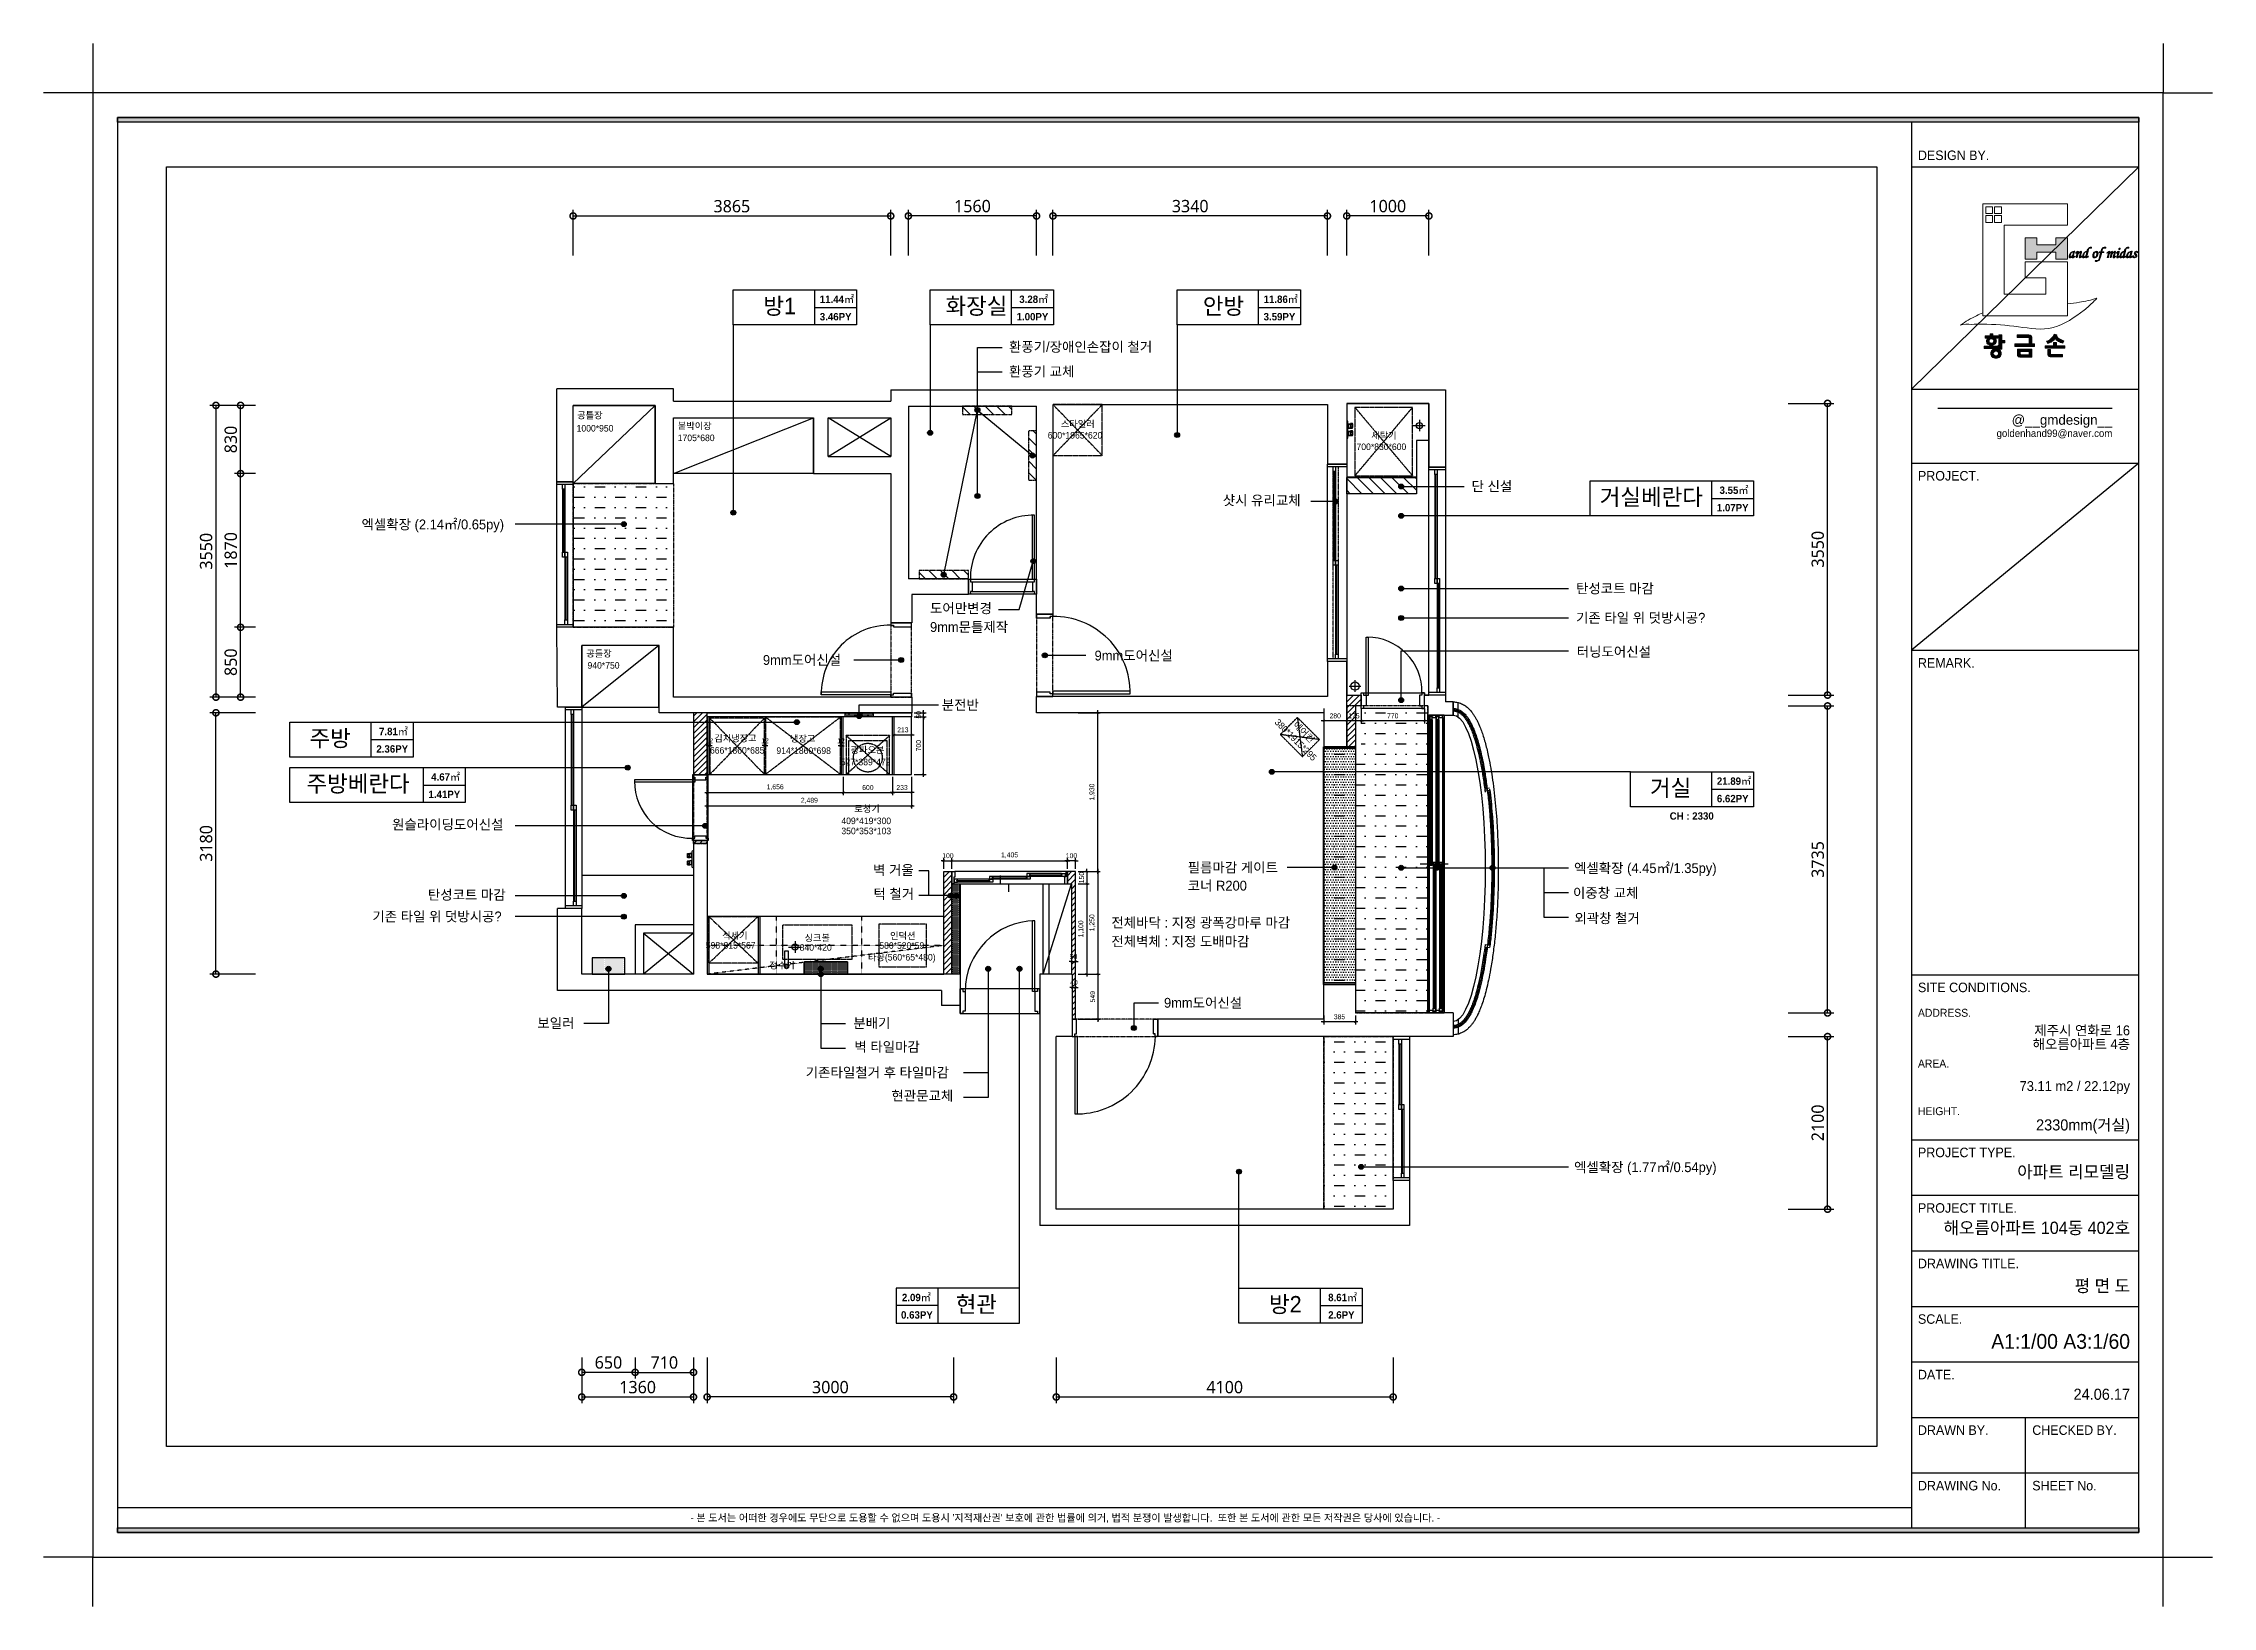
# Model space of a CAD drawing. Header units: millimetres. Extents: x 217202 to 745838, y -6815 to 171372.
# Drawn here: x 381178 to 407578, y 79566 to 98586 of the extents above; entities that cross this region are included whole.
import ezdxf
from ezdxf.enums import TextEntityAlignment as Align

# ---------------------------------------------------------------- set-up
doc = ezdxf.new("R2010")
doc.units = ezdxf.units.MM
doc.header["$PDMODE"] = 3
for name, pattern in [('DASHED', [0.75, 0.5, -0.25]), ('DASHEDX2', [1.5, 1, -0.5]), ('HID', [2.3, 1.5, -0.8]), ('HID2', [1, 0.5, -0.5]), ('HIDDEN', [0.375, 0.25, -0.125])]:
    doc.linetypes.add(name, pattern=pattern)
doc.layers.get('DEFPOINTS').update_dxf_attribs({"color": 248})
for name, color, linetype in [('0-ELC TEXT', 7, 'Continuous'), ('03-TEXT', 3, 'Continuous'), ('03-WAL NEW', 3, 'Continuous'), ('04-WIN', 4, 'Continuous'), ('06-FUR', 6, 'Continuous'), ('07-DIM', 5, 'Continuous'), ('08-HAT', 8, 'Continuous'), ('3.기호.계단선', 30, 'Continuous'), ('7', 7, 'Continuous'), ('_LIBR', 4, 'Continuous'), ('F-SYM', 7, 'Continuous'), ('FIN', 2, 'Continuous'), ('FORM(YOURNAME)-11', 1, 'Continuous'), ('FUR', 8, 'DASHED'), ('Layer 1', 7, 'Continuous'), ('RC-LIGHT', 7, 'Continuous'), ('도면층2', 2, 'Continuous'), ('도면층4', 4, 'Continuous'), ('도면층5', 5, 'Continuous'), ('도면층8', 8, 'Continuous'), ('로고', 7, 'Continuous')]:
    doc.layers.add(name, color=color, linetype=linetype)
doc.styles.add('HY 울릉도 L', font='')
doc.styles.add('HY울릉도L', font='NanumBarunGothic.ttf')
doc.styles.add('YOURNAME', font='HY울릉도M.TTF')
doc.styles.add('넥슨고딕', font='NEXONLv1GothicBold.ttf')
doc.styles.add('코레일둥고', font='Korail_Round_Gothic_Medium.ttf')
doc.styles.get('HY 울릉도 L').set_extended_font_data('HY울릉도L')
doc.dimstyles.new('30', dxfattribs={"dimscale": 30, "dimtxt": 2, "dimasz": 1, "dimexe": 1, "dimexo": 1, "dimgap": 1, "dimtad": 1, "dimdec": 0, "dimrnd": 0.05, "dimdsep": 46, "dimlunit": 6, "dimtxsty": 'HY 울릉도 L', "dimblk": 'ARCHTICK', "dimcen": 2.5, "dimdle": 1, "dimclrd": 133, "dimclre": 133, "dimclrt": 30, "dimadec": 0, "dimazin": 0, "dimtfac": 1, "dimtdec": 0, "dimtix": 1, "dimtmove": 2, "dimatfit": 3, "dimldrblk": 'ARCHTICK', "dimfxl": 1, "dimlwd": -1, "dimlwe": -1, "dimarcsym": 0})
doc.dimstyles.new('60', dxfattribs={"dimscale": 60, "dimtxt": 2.5, "dimasz": 2.5, "dimexe": 1.25, "dimexo": 2, "dimtad": 1, "dimdec": 0, "dimtxsty": 'HY울릉도L', "dimblk": 'DOTSMALL', "dimcen": 2.5, "dimclrd": 1, "dimclre": 1, "dimclrt": 2, "dimadec": 0, "dimazin": 0, "dimtfac": 1, "dimtdec": 0, "dimtix": 1, "dimtmove": 0, "dimatfit": 3, "dimldrblk": 'DOTSMALL', "dimfxl": 1.25, "dimarcsym": 0})
pattern_1 = [(0, (548138.16, 213313.84), (250, 125), [125, -125, 0, -125, 0, -125])]
pattern_2 = [(45, (573938.155, 234449.003), (-35.355339, 35.355339), [])]

msp = doc.modelspace()

# ---------------------------------------------------------------- texts
at = {"layer": '0-ELC TEXT', "style": '코레일둥고'}
for s, p in [('환풍기/장애인손잡이 철거', (392929.1, 94833.6)), ('환풍기 교체', (392929.1, 94533.6)), ('단 신설', (398559.4, 93136.6)), ('샷시 유리교체', (395531.5, 92967.1)), ('엑셀확장 (2.14㎡/0.65py)', (385049.7, 92672.5)), ('탄성코트 마감', (399830.7, 91894.6)), ('도어만변경', (391968.5, 91652.1)), ('기존 타일 위 덧방시공?', (399830.7, 91536.7)), ('9mm문틀제작', (391968.5, 91424.5)), ('9mm도어신설', (389934.9, 91023.3)), ('9mm도어신설', (393971.3, 91077.3)), ('터닝도어신설', (399839.2, 91124)), ('분전반', (392111.4, 90477.6)), ('원슬라이딩도어신설', (385421.6, 89022.1)), ('벽 거울', (391275.3, 88467.6)), ('필름마감 게이트', (395104.9, 88498.5)), ('엑셀확장 (4.45㎡/1.35py)', (399806.2, 88491.1)), ('탄성코트 마감', (385856.9, 88166.6)), ('턱 철거', (391280.4, 88176.8)), ('코너 R200', (395104.9, 88277.5)), ('이중창 교체', (399793.5, 88189.8)), ('기존 타일 위 덧방시공?', (385181.4, 87902.7)), ('전체바닥 : 지정 광폭강마루 마감', (394175.8, 87828)), ('외곽창 철거', (399810.9, 87881)), ('전체벽체 : 지정 도배마감', (394175.8, 87599.2)), ('9mm도어신설', (394816.3, 86852.4)), ('보일러', (387189.4, 86604.8)), ('분배기', (391034.9, 86604.8)), ('벽 타일마감', (391047.8, 86316.7)), ('기존타일철거 후 타일마감', (390456.3, 86004.8)), ('현관문교체', (391498.6, 85721.9)), ('엑셀확장 (1.77㎡/0.54py)', (399806.2, 84852.2))]:
    msp.add_text(s, height=120, dxfattribs=at).set_placement(p)
at = {"layer": '03-TEXT'}
for s, height, style, p in [('방1', 200, '코레일둥고', (390138.5, 95290)), ('3.46PY', 90, '넥슨고딕', (390820.3, 95215.2)), ('11.44㎡', 90, '넥슨고딕', (390835.7, 95427.4)), ('화장실', 200, '코레일둥고', (392533.6, 95290)), ('1.00PY', 90, '넥슨고딕', (393215.4, 95215.2)), ('3.28㎡', 90, '넥슨고딕', (393230.8, 95427.4)), ('안방', 200, '코레일둥고', (395539.8, 95290)), ('3.59PY', 90, '넥슨고딕', (396221.6, 95215.2)), ('11.86㎡', 90, '넥슨고딕', (396237, 95427.4)), ('거실베란다', 200, '코레일둥고', (400747, 92966.5)), ('3.55㎡', 90, '넥슨고딕', (401753.1, 93104)), ('1.07PY', 90, '넥슨고딕', (401737.7, 92891.7)), ('주방', 200, '코레일둥고', (384668.1, 90031.1)), ('2.36PY', 90, '넥슨고딕', (385423.7, 89956.2)), ('7.81㎡', 90, '넥슨고딕', (385439.1, 90168.5)), ('주방베란다', 200, '코레일둥고', (385007.4, 89477.7)), ('4.67㎡', 90, '넥슨고딕', (386073.3, 89615.1)), ('거실', 200, '코레일둥고', (400982.1, 89427)), ('21.89㎡', 90, '넥슨고딕', (401753.1, 89564.4)), ('1.41PY', 90, '넥슨고딕', (386057.9, 89402.9)), ('6.62PY', 90, '넥슨고딕', (401737.7, 89352.1)), ('CH : 2330', 90, '넥슨고딕', (401238.4, 89140.2)), ('0.63PY', 90, '넥슨고딕', (391809, 83069.7)), ('2.09㎡', 90, '넥슨고딕', (391802.8, 83281.9)), ('현관', 200, '코레일둥고', (392532.4, 83144.5)), ('방2', 200, '코레일둥고', (396292.7, 83144.5)), ('8.61㎡', 90, '넥슨고딕', (396989.9, 83281.9)), ('2.6PY', 90, '넥슨고딕', (396974.5, 83069.7))]:
    msp.add_text(s, height=height, dxfattribs=dict(at, style=style)).set_placement(p, align=Align.CENTER)
at = {"layer": '06-FUR', "color": 7, "linetype": 'DASHEDX2', "style": '코레일둥고'}
for s, p in [('공틀장', (387674.4, 94020.8)), ('스타일러', (393560.5, 93914.1)), ('1000*950', (387667.4, 93862.7)), ('붙박이장', (388898.7, 93891.7)), ('1705*680', (388898.7, 93746.1)), ('600*1965*620', (393401.7, 93777.4)), ('세탁기', (397338.6, 93774.1)), ('700*830*600', (397159, 93637.4)), ('공틀장', (387785.2, 91122)), ('940*750', (387800.3, 90977.6)), ('666*1860*685', (389290.4, 89943.9)), ('김치냉장고', (389342.6, 90090.6)), ('냉장고', (390264, 90087.3)), ('광파오븐', (391001.6, 89948.6)), ('914*1860*698', (390098.9, 89940.7)), ('527*389*472', (390882.1, 89802)), ('로청기', (391047.1, 89233.1)), ('409*419*300', (390889.8, 89086.2)), ('350*353*103', (390889.8, 88963.2)), ('598*815*567', (389239.6, 87571.8)), ('식세기', (389438.7, 87688.3)), ('싱크볼', (390441.5, 87662)), ('580*520*59', (391351.3, 87569.2)), ('인덕션', (391482.4, 87688.3)), ('정수기', (390012.8, 87327.2)), ('840*420', (390382.4, 87545.6)), ('타공(560*65*480)', (391213.4, 87426.5))]:
    msp.add_text(s, height=80, dxfattribs=at).set_placement(p)
for s, p in [('380*1915*295', (396156.5, 90318)), ('에어컨', (396380.2, 90287.7))]:
    msp.add_text(s, height=80, rotation=315, dxfattribs=at).set_placement(p)

# ---------------------------------------------------------------- blocks, each defined once
blk = doc.blocks.new('block 7')
at = {"layer": 'Layer 1', "true_color": 0xffcb04}
h = blk.add_hatch(color=40, dxfattribs=at)
h.dxf.hatch_style = 2
edge = h.paths.add_edge_path()
edge.add_spline(control_points=[(38.17, -168.88), (38.17, -168.88), (38.17, -168.88), (38.17, -168.88), (39.99, -168.88), (39.99, -168.88), (39.99, -168.88), (39.99, -169.76), (39.99, -169.76), (39.99, -169.76), (39.09, -169.76), (39.09, -169.76), (39.21, -169.89), (39.31, -170.05), (39.38, -170.21), (39.45, -170.38), (39.49, -170.56), (39.49, -170.75), (39.49, -171.15), (39.36, -171.49), (39.12, -171.76), (38.87, -172.04), (38.55, -172.22), (38.16, -172.31), (38.16, -172.31), (38.16, -172.65), (38.16, -172.65), (38.16, -172.65), (38.97, -172.65), (38.97, -172.65), (39.29, -172.65), (39.58, -172.63), (39.85, -172.58), (40.12, -172.53), (40.32, -172.46), (40.46, -172.37), (40.46, -172.37), (40.46, -168.49), (40.46, -168.49), (40.46, -168.49), (41.51, -168.49), (41.51, -168.49), (41.51, -168.49), (41.51, -170.61), (41.51, -170.61), (41.51, -170.61), (42.62, -170.61), (42.62, -170.61), (42.62, -170.61), (42.62, -171.49), (42.62, -171.49), (42.62, -171.49), (41.51, -171.49), (41.51, -171.49), (41.51, -171.49), (41.51, -173.84), (41.51, -173.84), (41.51, -173.84), (40.46, -173.84), (40.46, -173.84), (40.46, -173.84), (40.46, -173.33), (40.46, -173.33), (40.28, -173.41), (40.07, -173.45), (39.84, -173.48), (39.6, -173.51), (39.33, -173.52), (39, -173.52), (39, -173.52), (34.92, -173.52), (34.92, -173.52), (34.92, -173.52), (34.92, -172.65), (34.92, -172.65), (34.92, -172.65), (37.11, -172.65), (37.11, -172.65), (37.11, -172.65), (37.11, -172.31), (37.11, -172.31), (36.91, -172.27), (36.73, -172.2), (36.57, -172.11), (36.41, -172.01), (36.27, -171.89), (36.16, -171.76), (36.04, -171.63), (35.95, -171.47), (35.89, -171.3), (35.82, -171.13), (35.79, -170.95), (35.79, -170.75), (35.79, -170.56), (35.83, -170.38), (35.9, -170.21), (35.96, -170.05), (36.06, -169.89), (36.18, -169.76), (36.18, -169.76), (35.32, -169.76), (35.32, -169.76), (35.32, -169.76), (35.32, -168.88), (35.32, -168.88), (35.32, -168.88), (37.13, -168.88), (37.13, -168.88), (37.13, -168.88), (37.13, -168.13), (37.13, -168.13), (37.13, -168.13), (38.17, -168.13), (38.17, -168.13), (38.17, -168.13), (38.17, -168.88), (38.17, -168.88)], knot_values=[0, 0, 0, 0, 0.0001, 0.0002, 1, 1, 1, 2, 2, 2, 3, 3, 3, 4, 4, 4, 5, 5, 5, 6, 6, 6, 7, 7, 7, 8, 8, 8, 9, 9, 9, 10, 10, 10, 11, 11, 11, 12, 12, 12, 13, 13, 13, 14, 14, 14, 15, 15, 15, 16, 16, 16, 17, 17, 17, 18, 18, 18, 19, 19, 19, 20, 20, 20, 21, 21, 21, 22, 22, 22, 23, 23, 23, 24, 24, 24, 25, 25, 25, 26, 26, 26, 27, 27, 27, 28, 28, 28, 29, 29, 29, 30, 30, 30, 31, 31, 31, 32, 32, 32, 33, 33, 33, 34, 34, 34, 35, 35, 35, 36, 36, 36, 37, 37, 37, 38, 38, 38, 38], degree=3, periodic=0)
edge = h.paths.add_edge_path()
edge.add_spline(control_points=[(38.52, -170.73), (38.52, -170.73), (38.52, -170.73), (38.52, -170.51), (38.44, -170.32), (38.28, -170.17), (38.12, -170.01), (37.9, -169.94), (37.63, -169.94), (37.36, -169.94), (37.15, -170.01), (36.99, -170.17), (36.84, -170.32), (36.76, -170.51), (36.76, -170.73), (36.76, -170.97), (36.84, -171.17), (36.99, -171.33), (37.15, -171.48), (37.36, -171.56), (37.63, -171.56), (37.9, -171.56), (38.12, -171.48), (38.28, -171.33), (38.44, -171.17), (38.52, -170.97), (38.52, -170.73)], knot_values=[0, 0, 0, 0, 0.0001, 0.0002, 1, 1, 1, 2, 2, 2, 3, 3, 3, 4, 4, 4, 5, 5, 5, 6, 6, 6, 7, 7, 7, 8, 8, 8, 8], degree=3, periodic=0)
edge = h.paths.add_edge_path()
edge.add_spline(control_points=[(39.34, -177.11), (39.34, -177.11), (39.34, -177.11), (39.05, -177.11), (38.78, -177.07), (38.55, -176.98), (38.31, -176.9), (38.1, -176.78), (37.93, -176.63), (37.76, -176.48), (37.63, -176.3), (37.53, -176.08), (37.44, -175.87), (37.39, -175.64), (37.39, -175.39), (37.39, -175.14), (37.44, -174.91), (37.53, -174.7), (37.63, -174.49), (37.76, -174.31), (37.93, -174.15), (38.1, -173.99), (38.31, -173.87), (38.55, -173.78), (38.78, -173.69), (39.05, -173.65), (39.34, -173.65), (39.65, -173.65), (39.92, -173.69), (40.16, -173.78), (40.4, -173.87), (40.6, -173.99), (40.77, -174.15), (40.94, -174.31), (41.07, -174.49), (41.15, -174.7), (41.24, -174.91), (41.29, -175.14), (41.29, -175.39), (41.29, -175.64), (41.24, -175.87), (41.15, -176.08), (41.06, -176.3), (40.93, -176.48), (40.76, -176.63), (40.59, -176.78), (40.38, -176.9), (40.14, -176.98), (39.9, -177.07), (39.64, -177.11), (39.34, -177.11)], knot_values=[0, 0, 0, 0, 0.0001, 0.0002, 1, 1, 1, 2, 2, 2, 3, 3, 3, 4, 4, 4, 5, 5, 5, 6, 6, 6, 7, 7, 7, 8, 8, 8, 9, 9, 9, 10, 10, 10, 11, 11, 11, 12, 12, 12, 13, 13, 13, 14, 14, 14, 15, 15, 15, 16, 16, 16, 16], degree=3, periodic=0)
edge = h.paths.add_edge_path()
edge.add_spline(control_points=[(40.33, -175.4), (40.33, -175.4), (40.33, -175.4), (40.33, -175.13), (40.24, -174.91), (40.05, -174.75), (39.87, -174.58), (39.63, -174.5), (39.34, -174.5), (39.06, -174.5), (38.82, -174.58), (38.63, -174.75), (38.44, -174.91), (38.35, -175.13), (38.35, -175.4), (38.35, -175.67), (38.44, -175.89), (38.63, -176.05), (38.81, -176.21), (39.05, -176.28), (39.34, -176.28), (39.63, -176.28), (39.87, -176.21), (40.05, -176.05), (40.24, -175.89), (40.33, -175.67), (40.33, -175.4)], knot_values=[0, 0, 0, 0, 0.0001, 0.0002, 1, 1, 1, 2, 2, 2, 3, 3, 3, 4, 4, 4, 5, 5, 5, 6, 6, 6, 7, 7, 7, 8, 8, 8, 8], degree=3, periodic=0)
h = blk.add_hatch(color=40, dxfattribs=at)
h.dxf.hatch_style = 2
edge = h.paths.add_edge_path()
edge.add_spline(control_points=[(53.67, -172.76), (53.67, -172.76), (53.67, -172.76), (53.67, -172.76), (46.32, -172.76), (46.32, -172.76), (46.32, -172.76), (46.32, -171.85), (46.32, -171.85), (46.32, -171.85), (51.63, -171.85), (51.63, -171.85), (51.63, -171.85), (51.63, -169.87), (51.63, -169.87), (51.63, -169.69), (51.6, -169.56), (51.54, -169.5), (51.48, -169.44), (51.35, -169.41), (51.15, -169.41), (51.15, -169.41), (47.2, -169.41), (47.2, -169.41), (47.2, -169.41), (47.2, -168.5), (47.2, -168.5), (47.2, -168.5), (51.15, -168.5), (51.15, -168.5), (51.44, -168.5), (51.69, -168.52), (51.89, -168.55), (52.08, -168.58), (52.24, -168.65), (52.35, -168.75), (52.47, -168.85), (52.55, -168.98), (52.6, -169.16), (52.65, -169.34), (52.67, -169.56), (52.67, -169.85), (52.67, -169.85), (52.67, -171.85), (52.67, -171.85), (52.67, -171.85), (53.67, -171.85), (53.67, -171.85), (53.67, -171.85), (53.67, -172.76), (53.67, -172.76)], knot_values=[0, 0, 0, 0, 0.0001, 0.0002, 1, 1, 1, 2, 2, 2, 3, 3, 3, 4, 4, 4, 5, 5, 5, 6, 6, 6, 7, 7, 7, 8, 8, 8, 9, 9, 9, 10, 10, 10, 11, 11, 11, 12, 12, 12, 13, 13, 13, 14, 14, 14, 15, 15, 15, 16, 16, 16, 16], degree=3, periodic=0)
edge = h.paths.add_edge_path()
edge.add_spline(control_points=[(47.53, -176.47), (47.53, -176.47), (47.53, -176.47), (47.44, -176.38), (47.38, -176.25), (47.35, -176.11), (47.31, -175.96), (47.3, -175.77), (47.3, -175.56), (47.3, -175.56), (47.3, -173.73), (47.3, -173.73), (47.3, -173.73), (52.67, -173.73), (52.67, -173.73), (52.67, -173.73), (52.67, -176.74), (52.67, -176.74), (52.67, -176.74), (48.47, -176.74), (48.47, -176.74), (48.24, -176.74), (48.05, -176.72), (47.89, -176.68), (47.74, -176.63), (47.62, -176.56), (47.53, -176.47)], knot_values=[0, 0, 0, 0, 0.0001, 0.0002, 1, 1, 1, 2, 2, 2, 3, 3, 3, 4, 4, 4, 5, 5, 5, 6, 6, 6, 7, 7, 7, 8, 8, 8, 8], degree=3, periodic=0)
edge = h.paths.add_edge_path()
edge.add_spline(control_points=[(51.63, -175.83), (51.63, -175.83), (51.63, -175.83), (51.63, -175.83), (51.63, -174.64), (51.63, -174.64), (51.63, -174.64), (48.35, -174.64), (48.35, -174.64), (48.35, -174.64), (48.35, -175.49), (48.35, -175.49), (48.35, -175.61), (48.36, -175.7), (48.39, -175.75), (48.42, -175.8), (48.49, -175.83), (48.61, -175.83), (48.61, -175.83), (51.63, -175.83), (51.63, -175.83)], knot_values=[0, 0, 0, 0, 0.0001, 0.0002, 1, 1, 1, 2, 2, 2, 3, 3, 3, 4, 4, 4, 5, 5, 5, 6, 6, 6, 6], degree=3, periodic=0)
h = blk.add_hatch(color=40, dxfattribs=at)
h.dxf.hatch_style = 2
h.paths.add_polyline_path([(60.68, -172.54), (60.68, -171.27), (61.73, -171.27), (61.73, -172.54), (64.88, -172.54), (64.88, -173.45), (57.53, -173.45), (57.53, -172.54)])
edge = h.paths.add_edge_path()
edge.add_spline(control_points=[(60.85, -168.29), (60.85, -168.29), (60.85, -168.29), (60.85, -168.29), (61.87, -168.5), (61.87, -168.5), (61.85, -168.58), (61.83, -168.67), (61.81, -168.74), (61.78, -168.82), (61.76, -168.9), (61.73, -168.98), (61.88, -169.18), (62.06, -169.37), (62.27, -169.54), (62.48, -169.72), (62.71, -169.88), (62.96, -170.03), (63.2, -170.17), (63.45, -170.3), (63.71, -170.41), (63.97, -170.52), (64.23, -170.61), (64.47, -170.67), (64.47, -170.67), (64.08, -171.54), (64.08, -171.54), (63.83, -171.49), (63.57, -171.41), (63.3, -171.3), (63.04, -171.18), (62.78, -171.05), (62.53, -170.9), (62.28, -170.75), (62.04, -170.58), (61.81, -170.4), (61.59, -170.22), (61.39, -170.04), (61.23, -169.85), (60.93, -170.23), (60.55, -170.59), (60.1, -170.91), (59.64, -171.23), (59.12, -171.48), (58.54, -171.65), (58.54, -171.65), (58.08, -170.82), (58.08, -170.82), (58.41, -170.73), (58.72, -170.6), (59.02, -170.43), (59.33, -170.27), (59.6, -170.08), (59.85, -169.86), (60.1, -169.65), (60.31, -169.41), (60.48, -169.14), (60.66, -168.88), (60.78, -168.59), (60.85, -168.29)], knot_values=[0, 0, 0, 0, 0.0001, 0.0002, 1, 1, 1, 2, 2, 2, 3, 3, 3, 4, 4, 4, 5, 5, 5, 6, 6, 6, 7, 7, 7, 8, 8, 8, 9, 9, 9, 10, 10, 10, 11, 11, 11, 12, 12, 12, 13, 13, 13, 14, 14, 14, 15, 15, 15, 16, 16, 16, 17, 17, 17, 18, 18, 18, 19, 19, 19, 19], degree=3, periodic=0)
edge = h.paths.add_edge_path()
edge.add_spline(control_points=[(63.98, -176.65), (63.98, -176.65), (63.98, -176.65), (63.98, -176.65), (60.13, -176.65), (60.13, -176.65), (59.83, -176.65), (59.58, -176.63), (59.37, -176.58), (59.17, -176.53), (59, -176.44), (58.87, -176.33), (58.74, -176.21), (58.65, -176.05), (58.59, -175.86), (58.54, -175.67), (58.51, -175.43), (58.51, -175.15), (58.51, -175.15), (58.51, -173.9), (58.51, -173.9), (58.51, -173.9), (59.55, -173.9), (59.55, -173.9), (59.55, -173.9), (59.55, -175.13), (59.55, -175.13), (59.55, -175.34), (59.59, -175.49), (59.68, -175.59), (59.77, -175.69), (59.92, -175.74), (60.13, -175.74), (60.13, -175.74), (63.98, -175.74), (63.98, -175.74), (63.98, -175.74), (63.98, -176.65), (63.98, -176.65)], knot_values=[0, 0, 0, 0, 0.0001, 0.0002, 1, 1, 1, 2, 2, 2, 3, 3, 3, 4, 4, 4, 5, 5, 5, 6, 6, 6, 7, 7, 7, 8, 8, 8, 9, 9, 9, 10, 10, 10, 11, 11, 11, 12, 12, 12, 12], degree=3, periodic=0)
at = {"layer": 'Layer 1', "lineweight": 0}
blk.add_lwpolyline([(60.68, -172.54), (60.68, -171.27), (61.73, -171.27), (61.73, -172.54), (64.88, -172.54), (64.88, -173.45), (57.53, -173.45), (57.53, -172.54), (60.68, -172.54)], dxfattribs=at)
for points, knots in [([(40.46, -173.33), (40.28, -173.41), (40.07, -173.45), (39.84, -173.48), (39.6, -173.51), (39.33, -173.52), (39, -173.52), (39, -173.52), (34.92, -173.52), (34.92, -173.52), (34.92, -173.52), (34.92, -172.65), (34.92, -172.65), (34.92, -172.65), (37.11, -172.65), (37.11, -172.65), (37.11, -172.65), (37.11, -172.31), (37.11, -172.31), (36.91, -172.27), (36.73, -172.2), (36.57, -172.11), (36.41, -172.01), (36.27, -171.89), (36.16, -171.76), (36.04, -171.63), (35.95, -171.47), (35.89, -171.3), (35.82, -171.13), (35.79, -170.95), (35.79, -170.75), (35.79, -170.56), (35.83, -170.38), (35.9, -170.21), (35.96, -170.05), (36.06, -169.89), (36.18, -169.76), (36.18, -169.76), (35.32, -169.76), (35.32, -169.76), (35.32, -169.76), (35.32, -168.88), (35.32, -168.88), (35.32, -168.88), (37.13, -168.88), (37.13, -168.88), (37.13, -168.88), (37.13, -168.13), (37.13, -168.13), (37.13, -168.13), (38.17, -168.13), (38.17, -168.13), (38.17, -168.13), (38.17, -168.88), (38.17, -168.88), (38.17, -168.88), (39.99, -168.88), (39.99, -168.88), (39.99, -168.88), (39.99, -169.76), (39.99, -169.76), (39.99, -169.76), (39.09, -169.76), (39.09, -169.76), (39.21, -169.89), (39.31, -170.05), (39.38, -170.21), (39.45, -170.38), (39.49, -170.56), (39.49, -170.75), (39.49, -171.15), (39.36, -171.49), (39.12, -171.76), (38.87, -172.04), (38.55, -172.22), (38.16, -172.31), (38.16, -172.31), (38.16, -172.65), (38.16, -172.65), (38.16, -172.65), (38.97, -172.65), (38.97, -172.65), (39.29, -172.65), (39.58, -172.63), (39.85, -172.58), (40.12, -172.53), (40.32, -172.46), (40.46, -172.37), (40.46, -172.37), (40.46, -168.49), (40.46, -168.49), (40.46, -168.49), (41.51, -168.49), (41.51, -168.49), (41.51, -168.49), (41.51, -170.61), (41.51, -170.61), (41.51, -170.61), (42.62, -170.61), (42.62, -170.61), (42.62, -170.61), (42.62, -171.49), (42.62, -171.49), (42.62, -171.49), (41.51, -171.49), (41.51, -171.49), (41.51, -171.49), (41.51, -173.84), (41.51, -173.84), (41.51, -173.84), (40.46, -173.84), (40.46, -173.84), (40.46, -173.84), (40.46, -173.33), (40.46, -173.33)], [0, 0, 0, 0, 1, 1, 1, 2, 2, 2, 3, 3, 3, 4, 4, 4, 5, 5, 5, 6, 6, 6, 7, 7, 7, 8, 8, 8, 9, 9, 9, 10, 10, 10, 11, 11, 11, 12, 12, 12, 13, 13, 13, 14, 14, 14, 15, 15, 15, 16, 16, 16, 17, 17, 17, 18, 18, 18, 19, 19, 19, 20, 20, 20, 21, 21, 21, 22, 22, 22, 23, 23, 23, 24, 24, 24, 25, 25, 25, 26, 26, 26, 27, 27, 27, 28, 28, 28, 29, 29, 29, 30, 30, 30, 31, 31, 31, 32, 32, 32, 33, 33, 33, 34, 34, 34, 35, 35, 35, 36, 36, 36, 37, 37, 37, 38, 38, 38, 38]), ([(51.63, -169.87), (51.63, -169.69), (51.6, -169.56), (51.54, -169.5), (51.48, -169.44), (51.35, -169.41), (51.15, -169.41), (51.15, -169.41), (47.2, -169.41), (47.2, -169.41), (47.2, -169.41), (47.2, -168.5), (47.2, -168.5), (47.2, -168.5), (51.15, -168.5), (51.15, -168.5), (51.44, -168.5), (51.69, -168.52), (51.89, -168.55), (52.08, -168.58), (52.24, -168.65), (52.35, -168.75), (52.47, -168.85), (52.55, -168.98), (52.6, -169.16), (52.65, -169.34), (52.67, -169.56), (52.67, -169.85), (52.67, -169.85), (52.67, -171.85), (52.67, -171.85), (52.67, -171.85), (53.67, -171.85), (53.67, -171.85), (53.67, -171.85), (53.67, -172.76), (53.67, -172.76), (53.67, -172.76), (46.32, -172.76), (46.32, -172.76), (46.32, -172.76), (46.32, -171.85), (46.32, -171.85), (46.32, -171.85), (51.63, -171.85), (51.63, -171.85), (51.63, -171.85), (51.63, -169.87), (51.63, -169.87)], [0, 0, 0, 0, 1, 1, 1, 2, 2, 2, 3, 3, 3, 4, 4, 4, 5, 5, 5, 6, 6, 6, 7, 7, 7, 8, 8, 8, 9, 9, 9, 10, 10, 10, 11, 11, 11, 12, 12, 12, 13, 13, 13, 14, 14, 14, 15, 15, 15, 16, 16, 16, 16]), ([(61.87, -168.5), (61.85, -168.58), (61.83, -168.67), (61.81, -168.74), (61.78, -168.82), (61.76, -168.9), (61.73, -168.98), (61.88, -169.18), (62.06, -169.37), (62.27, -169.54), (62.48, -169.72), (62.71, -169.88), (62.96, -170.03), (63.2, -170.17), (63.45, -170.3), (63.71, -170.41), (63.97, -170.52), (64.23, -170.61), (64.47, -170.67), (64.47, -170.67), (64.08, -171.54), (64.08, -171.54), (63.83, -171.49), (63.57, -171.41), (63.3, -171.3), (63.04, -171.18), (62.78, -171.05), (62.53, -170.9), (62.28, -170.75), (62.04, -170.58), (61.81, -170.4), (61.59, -170.22), (61.39, -170.04), (61.23, -169.85), (60.93, -170.23), (60.55, -170.59), (60.1, -170.91), (59.64, -171.23), (59.12, -171.48), (58.54, -171.65), (58.54, -171.65), (58.08, -170.82), (58.08, -170.82), (58.41, -170.73), (58.72, -170.6), (59.02, -170.43), (59.33, -170.27), (59.6, -170.08), (59.85, -169.86), (60.1, -169.65), (60.31, -169.41), (60.48, -169.14), (60.66, -168.88), (60.78, -168.59), (60.85, -168.29), (60.85, -168.29), (61.87, -168.5), (61.87, -168.5)], [0, 0, 0, 0, 1, 1, 1, 2, 2, 2, 3, 3, 3, 4, 4, 4, 5, 5, 5, 6, 6, 6, 7, 7, 7, 8, 8, 8, 9, 9, 9, 10, 10, 10, 11, 11, 11, 12, 12, 12, 13, 13, 13, 14, 14, 14, 15, 15, 15, 16, 16, 16, 17, 17, 17, 18, 18, 18, 19, 19, 19, 19]), ([(36.76, -170.73), (36.76, -170.97), (36.84, -171.17), (36.99, -171.33), (37.15, -171.48), (37.36, -171.56), (37.63, -171.56), (37.9, -171.56), (38.12, -171.48), (38.28, -171.33), (38.44, -171.17), (38.52, -170.97), (38.52, -170.73), (38.52, -170.51), (38.44, -170.32), (38.28, -170.17), (38.12, -170.01), (37.9, -169.94), (37.63, -169.94), (37.36, -169.94), (37.15, -170.01), (36.99, -170.17), (36.84, -170.32), (36.76, -170.51), (36.76, -170.73)], [0, 0, 0, 0, 1, 1, 1, 2, 2, 2, 3, 3, 3, 4, 4, 4, 5, 5, 5, 6, 6, 6, 7, 7, 7, 8, 8, 8, 8]), ([(37.39, -175.39), (37.39, -175.14), (37.44, -174.91), (37.53, -174.7), (37.63, -174.49), (37.76, -174.31), (37.93, -174.15), (38.1, -173.99), (38.31, -173.87), (38.55, -173.78), (38.78, -173.69), (39.05, -173.65), (39.34, -173.65), (39.65, -173.65), (39.92, -173.69), (40.16, -173.78), (40.4, -173.87), (40.6, -173.99), (40.77, -174.15), (40.94, -174.31), (41.07, -174.49), (41.15, -174.7), (41.24, -174.91), (41.29, -175.14), (41.29, -175.39), (41.29, -175.64), (41.24, -175.87), (41.15, -176.08), (41.06, -176.3), (40.93, -176.48), (40.76, -176.63), (40.59, -176.78), (40.38, -176.9), (40.14, -176.98), (39.9, -177.07), (39.64, -177.11), (39.34, -177.11), (39.05, -177.11), (38.78, -177.07), (38.55, -176.98), (38.31, -176.9), (38.1, -176.78), (37.93, -176.63), (37.76, -176.48), (37.63, -176.3), (37.53, -176.08), (37.44, -175.87), (37.39, -175.64), (37.39, -175.39)], [0, 0, 0, 0, 1, 1, 1, 2, 2, 2, 3, 3, 3, 4, 4, 4, 5, 5, 5, 6, 6, 6, 7, 7, 7, 8, 8, 8, 9, 9, 9, 10, 10, 10, 11, 11, 11, 12, 12, 12, 13, 13, 13, 14, 14, 14, 15, 15, 15, 16, 16, 16, 16]), ([(38.35, -175.4), (38.35, -175.67), (38.44, -175.89), (38.63, -176.05), (38.81, -176.21), (39.05, -176.28), (39.34, -176.28), (39.63, -176.28), (39.87, -176.21), (40.05, -176.05), (40.24, -175.89), (40.33, -175.67), (40.33, -175.4), (40.33, -175.13), (40.24, -174.91), (40.05, -174.75), (39.87, -174.58), (39.63, -174.5), (39.34, -174.5), (39.06, -174.5), (38.82, -174.58), (38.63, -174.75), (38.44, -174.91), (38.35, -175.13), (38.35, -175.4)], [0, 0, 0, 0, 1, 1, 1, 2, 2, 2, 3, 3, 3, 4, 4, 4, 5, 5, 5, 6, 6, 6, 7, 7, 7, 8, 8, 8, 8]), ([(52.67, -173.73), (52.67, -173.73), (52.67, -176.74), (52.67, -176.74), (52.67, -176.74), (48.47, -176.74), (48.47, -176.74), (48.24, -176.74), (48.05, -176.72), (47.89, -176.68), (47.74, -176.63), (47.62, -176.56), (47.53, -176.47), (47.44, -176.38), (47.38, -176.25), (47.35, -176.11), (47.31, -175.96), (47.3, -175.77), (47.3, -175.56), (47.3, -175.56), (47.3, -173.73), (47.3, -173.73), (47.3, -173.73), (52.67, -173.73), (52.67, -173.73)], [0, 0, 0, 0, 1, 1, 1, 2, 2, 2, 3, 3, 3, 4, 4, 4, 5, 5, 5, 6, 6, 6, 7, 7, 7, 8, 8, 8, 8]), ([(48.35, -174.64), (48.35, -174.64), (48.35, -175.49), (48.35, -175.49), (48.35, -175.61), (48.36, -175.7), (48.39, -175.75), (48.42, -175.8), (48.49, -175.83), (48.61, -175.83), (48.61, -175.83), (51.63, -175.83), (51.63, -175.83), (51.63, -175.83), (51.63, -174.64), (51.63, -174.64), (51.63, -174.64), (48.35, -174.64), (48.35, -174.64)], [0, 0, 0, 0, 1, 1, 1, 2, 2, 2, 3, 3, 3, 4, 4, 4, 5, 5, 5, 6, 6, 6, 6]), ([(59.55, -175.13), (59.55, -175.34), (59.59, -175.49), (59.68, -175.59), (59.77, -175.69), (59.92, -175.74), (60.13, -175.74), (60.13, -175.74), (63.98, -175.74), (63.98, -175.74), (63.98, -175.74), (63.98, -176.65), (63.98, -176.65), (63.98, -176.65), (60.13, -176.65), (60.13, -176.65), (59.83, -176.65), (59.58, -176.63), (59.37, -176.58), (59.17, -176.53), (59, -176.44), (58.87, -176.33), (58.74, -176.21), (58.65, -176.05), (58.59, -175.86), (58.54, -175.67), (58.51, -175.43), (58.51, -175.15), (58.51, -175.15), (58.51, -173.9), (58.51, -173.9), (58.51, -173.9), (59.55, -173.9), (59.55, -173.9), (59.55, -173.9), (59.55, -175.13), (59.55, -175.13)], [0, 0, 0, 0, 1, 1, 1, 2, 2, 2, 3, 3, 3, 4, 4, 4, 5, 5, 5, 6, 6, 6, 7, 7, 7, 8, 8, 8, 9, 9, 9, 10, 10, 10, 11, 11, 11, 12, 12, 12, 12])]:
    blk.add_open_spline(points, degree=3, knots=knots, dxfattribs=at)
blk = doc.blocks.new('block 8')
at = {"layer": 'Layer 1', "true_color": 0x6d6e70}
h = blk.add_hatch(color=8, dxfattribs=at)
h.dxf.hatch_style = 2
edge = h.paths.add_edge_path()
edge.add_spline(control_points=[(72.28, -137.79), (72.28, -137.79), (72.28, -137.79), (72.5, -137.63), (72.7, -137.54), (72.88, -137.54), (72.92, -137.54), (72.98, -137.55), (73.06, -137.56), (73.14, -137.21), (73.23, -136.95), (73.31, -136.78), (73.39, -136.62), (73.49, -136.48), (73.61, -136.36), (73.74, -136.24), (73.88, -136.15), (74.04, -136.08), (74.2, -136.02), (74.35, -135.99), (74.49, -135.99), (74.56, -135.99), (74.62, -136), (74.66, -136.04), (74.71, -136.08), (74.73, -136.13), (74.73, -136.19), (74.73, -136.25), (74.71, -136.29), (74.67, -136.33), (74.63, -136.36), (74.57, -136.38), (74.5, -136.38), (74.46, -136.38), (74.37, -136.37), (74.25, -136.35), (74.12, -136.34), (74.04, -136.33), (73.99, -136.33), (73.93, -136.33), (73.87, -136.35), (73.82, -136.39), (73.77, -136.42), (73.73, -136.51), (73.68, -136.64), (73.65, -136.72), (73.59, -136.98), (73.48, -137.43), (73.48, -137.43), (73.09, -139.09), (73.09, -139.09), (73.05, -139.29), (73.03, -139.42), (73.03, -139.48), (73.03, -139.55), (73.05, -139.58), (73.11, -139.58), (73.14, -139.58), (73.18, -139.57), (73.22, -139.55), (73.28, -139.51), (73.4, -139.43), (73.58, -139.29), (73.58, -139.29), (73.66, -139.39), (73.66, -139.39), (73.41, -139.6), (73.23, -139.74), (73.11, -139.8), (72.95, -139.9), (72.82, -139.94), (72.72, -139.94), (72.68, -139.94), (72.64, -139.93), (72.62, -139.91), (72.59, -139.88), (72.57, -139.85), (72.57, -139.82), (72.57, -139.79), (72.58, -139.74), (72.6, -139.67), (72.6, -139.67), (72.7, -139.33), (72.7, -139.33), (72.48, -139.57), (72.3, -139.73), (72.15, -139.82), (72, -139.9), (71.87, -139.94), (71.76, -139.94), (71.66, -139.94), (71.58, -139.9), (71.51, -139.81), (71.44, -139.73), (71.41, -139.6), (71.41, -139.44), (71.41, -139.18), (71.5, -138.88), (71.68, -138.54), (71.86, -138.2), (72.06, -137.95), (72.28, -137.79)], knot_values=[0, 0, 0, 0, 0.0001, 0.0002, 1, 1, 1, 2, 2, 2, 3, 3, 3, 4, 4, 4, 5, 5, 5, 6, 6, 6, 7, 7, 7, 8, 8, 8, 9, 9, 9, 10, 10, 10, 11, 11, 11, 12, 12, 12, 13, 13, 13, 14, 14, 14, 15, 15, 15, 16, 16, 16, 17, 17, 17, 18, 18, 18, 19, 19, 19, 20, 20, 20, 21, 21, 21, 22, 22, 22, 23, 23, 23, 24, 24, 24, 25, 25, 25, 26, 26, 26, 27, 27, 27, 28, 28, 28, 29, 29, 29, 30, 30, 30, 31, 31, 31, 32, 32, 32, 33, 33, 33, 33], degree=3, periodic=0)
edge = h.paths.add_edge_path()
edge.add_spline(control_points=[(73, -137.87), (73, -137.87), (73, -137.87), (72.85, -137.83), (72.75, -137.82), (72.69, -137.82), (72.57, -137.82), (72.45, -137.86), (72.33, -137.96), (72.21, -138.06), (72.1, -138.24), (71.99, -138.52), (71.88, -138.8), (71.83, -139.04), (71.83, -139.25), (71.83, -139.34), (71.85, -139.42), (71.9, -139.48), (71.95, -139.54), (72.01, -139.57), (72.07, -139.57), (72.15, -139.57), (72.24, -139.53), (72.34, -139.46), (72.48, -139.36), (72.59, -139.24), (72.67, -139.09), (72.72, -139), (72.79, -138.78), (72.87, -138.42), (72.87, -138.42), (73, -137.87), (73, -137.87)], knot_values=[0, 0, 0, 0, 0.0001, 0.0002, 1, 1, 1, 2, 2, 2, 3, 3, 3, 4, 4, 4, 5, 5, 5, 6, 6, 6, 7, 7, 7, 8, 8, 8, 9, 9, 9, 10, 10, 10, 10], degree=3, periodic=0)
h = blk.add_hatch(color=8, dxfattribs=at)
h.dxf.hatch_style = 2
edge = h.paths.add_edge_path()
edge.add_spline(control_points=[(79.29, -136.31), (79.29, -136.31), (79.29, -136.31), (79.17, -136.31), (79.06, -136.38), (78.96, -136.53), (78.87, -136.68), (78.79, -136.88), (78.73, -137.14), (78.73, -137.14), (78.59, -137.72), (78.59, -137.72), (78.59, -137.72), (79.32, -137.72), (79.32, -137.72), (79.32, -137.72), (79.28, -137.92), (79.28, -137.92), (79.28, -137.92), (78.54, -137.92), (78.54, -137.92), (78.54, -137.92), (78.11, -139.67), (78.11, -139.67), (77.97, -140.21), (77.76, -140.61), (77.47, -140.88), (77.17, -141.16), (76.85, -141.3), (76.51, -141.3), (76.39, -141.3), (76.3, -141.27), (76.24, -141.23), (76.18, -141.19), (76.15, -141.13), (76.15, -141.06), (76.15, -141.01), (76.18, -140.96), (76.22, -140.93), (76.26, -140.89), (76.32, -140.88), (76.39, -140.88), (76.43, -140.88), (76.49, -140.88), (76.56, -140.89), (76.69, -140.91), (76.82, -140.92), (76.93, -140.92), (77.11, -140.92), (77.25, -140.87), (77.33, -140.79), (77.41, -140.7), (77.49, -140.49), (77.58, -140.16), (77.58, -140.16), (78.13, -137.92), (78.13, -137.92), (78.13, -137.92), (77.48, -137.92), (77.48, -137.92), (77.48, -137.92), (77.53, -137.72), (77.53, -137.72), (77.53, -137.72), (78.18, -137.72), (78.18, -137.72), (78.29, -137.26), (78.42, -136.92), (78.56, -136.7), (78.69, -136.48), (78.88, -136.3), (79.1, -136.17), (79.32, -136.04), (79.53, -135.98), (79.73, -135.98), (79.84, -135.98), (79.93, -136), (79.99, -136.04), (80.04, -136.09), (80.07, -136.14), (80.07, -136.2), (80.07, -136.25), (80.05, -136.3), (80.01, -136.34), (79.97, -136.37), (79.92, -136.39), (79.86, -136.39), (79.8, -136.39), (79.68, -136.37), (79.5, -136.33), (79.41, -136.32), (79.34, -136.31), (79.29, -136.31)], knot_values=[0, 0, 0, 0, 0.0001, 0.0002, 1, 1, 1, 2, 2, 2, 3, 3, 3, 4, 4, 4, 5, 5, 5, 6, 6, 6, 7, 7, 7, 8, 8, 8, 9, 9, 9, 10, 10, 10, 11, 11, 11, 12, 12, 12, 13, 13, 13, 14, 14, 14, 15, 15, 15, 16, 16, 16, 17, 17, 17, 18, 18, 18, 19, 19, 19, 20, 20, 20, 21, 21, 21, 22, 22, 22, 23, 23, 23, 24, 24, 24, 25, 25, 25, 26, 26, 26, 27, 27, 27, 28, 28, 28, 29, 29, 29, 30, 30, 30, 30], degree=3, periodic=0)
h = blk.add_hatch(color=8, dxfattribs=at)
h.dxf.hatch_style = 2
edge = h.paths.add_edge_path()
edge.add_spline(control_points=[(84.05, -138.18), (84.05, -138.18), (84.05, -138.18), (84.05, -138.18), (83.93, -138.09), (83.93, -138.09), (84.11, -137.89), (84.28, -137.74), (84.43, -137.66), (84.58, -137.57), (84.71, -137.53), (84.82, -137.53), (84.88, -137.53), (84.92, -137.54), (84.95, -137.57), (84.98, -137.59), (85, -137.63), (85, -137.67), (85, -137.73), (84.94, -137.95), (84.82, -138.35), (84.63, -139), (84.53, -139.39), (84.53, -139.53), (84.53, -139.55), (84.54, -139.57), (84.55, -139.59), (84.56, -139.61), (84.58, -139.62), (84.59, -139.62), (84.65, -139.62), (84.8, -139.5), (85.04, -139.28), (85.04, -139.28), (85.15, -139.38), (85.15, -139.38), (84.9, -139.62), (84.71, -139.77), (84.6, -139.83), (84.48, -139.9), (84.39, -139.93), (84.32, -139.93), (84.25, -139.93), (84.2, -139.91), (84.16, -139.87), (84.13, -139.83), (84.11, -139.78), (84.11, -139.71), (84.11, -139.48), (84.24, -138.92), (84.52, -138.03), (84.53, -137.98), (84.54, -137.95), (84.54, -137.91), (84.54, -137.88), (84.52, -137.86), (84.49, -137.86), (84.45, -137.86), (84.41, -137.87), (84.36, -137.9), (84.32, -137.93), (84.21, -138.02), (84.05, -138.18)], knot_values=[0, 0, 0, 0, 0.0001, 0.0002, 1, 1, 1, 2, 2, 2, 3, 3, 3, 4, 4, 4, 5, 5, 5, 6, 6, 6, 7, 7, 7, 8, 8, 8, 9, 9, 9, 10, 10, 10, 11, 11, 11, 12, 12, 12, 13, 13, 13, 14, 14, 14, 15, 15, 15, 16, 16, 16, 17, 17, 17, 18, 18, 18, 19, 19, 19, 20, 20, 20, 20], degree=3, periodic=0)
edge = h.paths.add_edge_path()
edge.add_spline(control_points=[(85.06, -136.87), (85.06, -136.87), (85.06, -136.87), (85, -136.87), (84.95, -136.85), (84.92, -136.81), (84.88, -136.77), (84.86, -136.72), (84.86, -136.66), (84.86, -136.58), (84.89, -136.51), (84.94, -136.45), (85, -136.39), (85.06, -136.36), (85.13, -136.36), (85.19, -136.36), (85.24, -136.38), (85.27, -136.42), (85.31, -136.46), (85.33, -136.5), (85.33, -136.56), (85.33, -136.64), (85.3, -136.71), (85.24, -136.78), (85.19, -136.84), (85.13, -136.87), (85.06, -136.87)], knot_values=[0, 0, 0, 0, 0.0001, 0.0002, 1, 1, 1, 2, 2, 2, 3, 3, 3, 4, 4, 4, 5, 5, 5, 6, 6, 6, 7, 7, 7, 8, 8, 8, 8], degree=3, periodic=0)
h = blk.add_hatch(color=8, dxfattribs=at)
h.dxf.hatch_style = 2
edge = h.paths.add_edge_path()
edge.add_spline(control_points=[(86.12, -137.79), (86.12, -137.79), (86.12, -137.79), (86.34, -137.63), (86.54, -137.54), (86.72, -137.54), (86.76, -137.54), (86.83, -137.55), (86.91, -137.56), (86.99, -137.21), (87.07, -136.95), (87.15, -136.78), (87.23, -136.62), (87.33, -136.48), (87.46, -136.36), (87.58, -136.24), (87.73, -136.15), (87.89, -136.08), (88.05, -136.02), (88.2, -135.99), (88.34, -135.99), (88.41, -135.99), (88.47, -136), (88.51, -136.04), (88.56, -136.08), (88.58, -136.13), (88.58, -136.19), (88.58, -136.25), (88.56, -136.29), (88.52, -136.33), (88.48, -136.36), (88.42, -136.38), (88.35, -136.38), (88.31, -136.38), (88.22, -136.37), (88.1, -136.35), (87.97, -136.34), (87.88, -136.33), (87.84, -136.33), (87.77, -136.33), (87.72, -136.35), (87.67, -136.39), (87.62, -136.42), (87.57, -136.51), (87.53, -136.64), (87.5, -136.72), (87.43, -136.98), (87.33, -137.43), (87.33, -137.43), (86.94, -139.09), (86.94, -139.09), (86.9, -139.29), (86.87, -139.42), (86.87, -139.48), (86.87, -139.55), (86.9, -139.58), (86.95, -139.58), (86.99, -139.58), (87.02, -139.57), (87.07, -139.55), (87.13, -139.51), (87.25, -139.43), (87.43, -139.29), (87.43, -139.29), (87.51, -139.39), (87.51, -139.39), (87.26, -139.6), (87.08, -139.74), (86.96, -139.8), (86.8, -139.9), (86.67, -139.94), (86.57, -139.94), (86.53, -139.94), (86.49, -139.93), (86.46, -139.91), (86.44, -139.88), (86.42, -139.85), (86.42, -139.82), (86.42, -139.79), (86.43, -139.74), (86.45, -139.67), (86.45, -139.67), (86.55, -139.33), (86.55, -139.33), (86.33, -139.57), (86.15, -139.73), (86, -139.82), (85.85, -139.9), (85.72, -139.94), (85.6, -139.94), (85.51, -139.94), (85.42, -139.9), (85.36, -139.81), (85.29, -139.73), (85.26, -139.6), (85.26, -139.44), (85.26, -139.18), (85.35, -138.88), (85.53, -138.54), (85.71, -138.2), (85.9, -137.95), (86.12, -137.79)], knot_values=[0, 0, 0, 0, 0.0001, 0.0002, 1, 1, 1, 2, 2, 2, 3, 3, 3, 4, 4, 4, 5, 5, 5, 6, 6, 6, 7, 7, 7, 8, 8, 8, 9, 9, 9, 10, 10, 10, 11, 11, 11, 12, 12, 12, 13, 13, 13, 14, 14, 14, 15, 15, 15, 16, 16, 16, 17, 17, 17, 18, 18, 18, 19, 19, 19, 20, 20, 20, 21, 21, 21, 22, 22, 22, 23, 23, 23, 24, 24, 24, 25, 25, 25, 26, 26, 26, 27, 27, 27, 28, 28, 28, 29, 29, 29, 30, 30, 30, 31, 31, 31, 32, 32, 32, 33, 33, 33, 33], degree=3, periodic=0)
edge = h.paths.add_edge_path()
edge.add_spline(control_points=[(86.85, -137.87), (86.85, -137.87), (86.85, -137.87), (86.7, -137.83), (86.6, -137.82), (86.54, -137.82), (86.41, -137.82), (86.29, -137.86), (86.18, -137.96), (86.06, -138.06), (85.95, -138.24), (85.84, -138.52), (85.73, -138.8), (85.67, -139.04), (85.67, -139.25), (85.67, -139.34), (85.7, -139.42), (85.75, -139.48), (85.8, -139.54), (85.86, -139.57), (85.92, -139.57), (86, -139.57), (86.09, -139.53), (86.19, -139.46), (86.33, -139.36), (86.44, -139.24), (86.52, -139.09), (86.57, -139), (86.64, -138.78), (86.72, -138.42), (86.72, -138.42), (86.85, -137.87), (86.85, -137.87)], knot_values=[0, 0, 0, 0, 0.0001, 0.0002, 1, 1, 1, 2, 2, 2, 3, 3, 3, 4, 4, 4, 5, 5, 5, 6, 6, 6, 7, 7, 7, 8, 8, 8, 9, 9, 9, 10, 10, 10, 10], degree=3, periodic=0)
h = blk.add_hatch(color=8, dxfattribs=at)
h.dxf.hatch_style = 2
edge = h.paths.add_edge_path()
edge.add_spline(control_points=[(68.14, -139.58), (68.14, -139.58), (68.14, -139.58), (68.17, -139.58), (68.21, -139.56), (68.28, -139.52), (68.39, -139.45), (68.5, -139.37), (68.6, -139.27), (68.6, -139.27), (68.69, -139.37), (68.69, -139.37), (68.48, -139.56), (68.35, -139.68), (68.29, -139.72), (68.17, -139.8), (68.06, -139.86), (67.96, -139.9), (67.89, -139.92), (67.82, -139.94), (67.75, -139.94), (67.7, -139.94), (67.67, -139.93), (67.64, -139.9), (67.62, -139.88), (67.61, -139.85), (67.61, -139.81), (67.61, -139.78), (67.62, -139.74), (67.63, -139.69), (67.63, -139.69), (67.74, -139.32), (67.74, -139.32), (67.58, -139.51), (67.39, -139.67), (67.18, -139.81), (67.04, -139.89), (66.92, -139.93), (66.81, -139.93), (66.7, -139.93), (66.62, -139.9), (66.56, -139.82), (66.49, -139.72), (66.45, -139.59), (66.45, -139.43), (66.45, -139.23), (66.5, -139.01), (66.6, -138.78), (66.71, -138.54), (66.85, -138.32), (67.02, -138.13), (67.19, -137.93), (67.38, -137.79), (67.57, -137.7), (67.72, -137.63), (67.91, -137.59), (68.14, -137.59), (68.2, -137.59), (68.26, -137.6), (68.32, -137.6), (68.32, -137.6), (68.39, -137.5), (68.39, -137.5), (68.39, -137.5), (68.57, -137.46), (68.57, -137.46), (68.57, -137.46), (68.36, -138.15), (68.36, -138.15), (68.28, -138.43), (68.2, -138.75), (68.13, -139.11), (68.09, -139.31), (68.07, -139.43), (68.07, -139.49), (68.07, -139.55), (68.09, -139.58), (68.14, -139.58)], knot_values=[0, 0, 0, 0, 0.0001, 0.0002, 1, 1, 1, 2, 2, 2, 3, 3, 3, 4, 4, 4, 5, 5, 5, 6, 6, 6, 7, 7, 7, 8, 8, 8, 9, 9, 9, 10, 10, 10, 11, 11, 11, 12, 12, 12, 13, 13, 13, 14, 14, 14, 15, 15, 15, 16, 16, 16, 17, 17, 17, 18, 18, 18, 19, 19, 19, 20, 20, 20, 21, 21, 21, 22, 22, 22, 23, 23, 23, 24, 24, 24, 25, 25, 25, 25], degree=3, periodic=0)
edge = h.paths.add_edge_path()
edge.add_spline(control_points=[(67.5, -139.37), (67.5, -139.37), (67.5, -139.37), (67.64, -139.23), (67.75, -139.03), (67.82, -138.78), (67.82, -138.78), (68.05, -137.92), (68.05, -137.92), (67.95, -137.9), (67.86, -137.89), (67.8, -137.89), (67.63, -137.89), (67.49, -137.93), (67.36, -138.02), (67.24, -138.11), (67.13, -138.28), (67.02, -138.51), (66.92, -138.75), (66.86, -138.98), (66.86, -139.22), (66.86, -139.34), (66.88, -139.43), (66.93, -139.49), (66.97, -139.54), (67.02, -139.57), (67.09, -139.57), (67.22, -139.57), (67.35, -139.5), (67.5, -139.37)], knot_values=[0, 0, 0, 0, 0.0001, 0.0002, 1, 1, 1, 2, 2, 2, 3, 3, 3, 4, 4, 4, 5, 5, 5, 6, 6, 6, 7, 7, 7, 8, 8, 8, 9, 9, 9, 9], degree=3, periodic=0)
h = blk.add_hatch(color=8, dxfattribs=at)
h.dxf.hatch_style = 2
edge = h.paths.add_edge_path()
edge.add_spline(control_points=[(70.95, -139.48), (70.95, -139.48), (70.95, -139.48), (71.04, -139.41), (71.12, -139.34), (71.2, -139.28), (71.2, -139.28), (71.27, -139.38), (71.27, -139.38), (71.1, -139.56), (70.92, -139.71), (70.74, -139.82), (70.63, -139.9), (70.53, -139.93), (70.45, -139.93), (70.38, -139.93), (70.33, -139.91), (70.29, -139.86), (70.25, -139.81), (70.23, -139.73), (70.23, -139.61), (70.23, -139.45), (70.34, -139.04), (70.54, -138.39), (70.6, -138.16), (70.63, -138.03), (70.63, -137.99), (70.63, -137.93), (70.6, -137.9), (70.53, -137.9), (70.46, -137.9), (70.36, -137.94), (70.25, -138.02), (70.08, -138.13), (69.93, -138.27), (69.82, -138.42), (69.74, -138.52), (69.68, -138.68), (69.63, -138.9), (69.63, -138.9), (69.41, -139.86), (69.41, -139.86), (69.41, -139.86), (69, -139.86), (69, -139.86), (69.08, -139.58), (69.14, -139.32), (69.2, -139.07), (69.2, -139.07), (69.45, -138.02), (69.45, -138.02), (69.45, -137.98), (69.46, -137.95), (69.46, -137.93), (69.46, -137.88), (69.44, -137.85), (69.4, -137.85), (69.37, -137.85), (69.33, -137.87), (69.28, -137.91), (69.16, -137.99), (69.06, -138.08), (68.96, -138.19), (68.96, -138.19), (68.87, -138.09), (68.87, -138.09), (69.1, -137.87), (69.29, -137.72), (69.43, -137.65), (69.57, -137.57), (69.69, -137.54), (69.78, -137.54), (69.82, -137.54), (69.85, -137.54), (69.88, -137.56), (69.9, -137.58), (69.91, -137.6), (69.91, -137.62), (69.91, -137.63), (69.9, -137.66), (69.89, -137.71), (69.89, -137.71), (69.77, -138.26), (69.77, -138.26), (69.96, -138.05), (70.19, -137.86), (70.47, -137.68), (70.62, -137.59), (70.75, -137.54), (70.84, -137.54), (70.92, -137.54), (70.97, -137.56), (71.01, -137.61), (71.05, -137.65), (71.07, -137.72), (71.07, -137.81), (71.07, -137.86), (71.06, -137.93), (71.05, -138), (71.02, -138.12), (70.94, -138.38), (70.82, -138.78), (70.7, -139.15), (70.64, -139.4), (70.64, -139.52), (70.64, -139.56), (70.65, -139.59), (70.66, -139.61), (70.67, -139.62), (70.68, -139.63), (70.7, -139.63), (70.76, -139.63), (70.84, -139.58), (70.95, -139.48)], knot_values=[0, 0, 0, 0, 0.0001, 0.0002, 1, 1, 1, 2, 2, 2, 3, 3, 3, 4, 4, 4, 5, 5, 5, 6, 6, 6, 7, 7, 7, 8, 8, 8, 9, 9, 9, 10, 10, 10, 11, 11, 11, 12, 12, 12, 13, 13, 13, 14, 14, 14, 15, 15, 15, 16, 16, 16, 17, 17, 17, 18, 18, 18, 19, 19, 19, 20, 20, 20, 21, 21, 21, 22, 22, 22, 23, 23, 23, 24, 24, 24, 25, 25, 25, 26, 26, 26, 27, 27, 27, 28, 28, 28, 29, 29, 29, 30, 30, 30, 31, 31, 31, 32, 32, 32, 33, 33, 33, 34, 34, 34, 35, 35, 35, 36, 36, 36, 37, 37, 37, 37], degree=3, periodic=0)
h = blk.add_hatch(color=8, dxfattribs=at)
h.dxf.hatch_style = 2
edge = h.paths.add_edge_path()
edge.add_spline(control_points=[(75.84, -139.94), (75.84, -139.94), (75.84, -139.94), (75.64, -139.94), (75.48, -139.87), (75.36, -139.74), (75.24, -139.62), (75.18, -139.44), (75.18, -139.22), (75.18, -138.83), (75.29, -138.48), (75.51, -138.15), (75.79, -137.75), (76.13, -137.54), (76.55, -137.54), (76.73, -137.54), (76.87, -137.62), (76.99, -137.76), (77.11, -137.9), (77.17, -138.1), (77.17, -138.36), (77.17, -138.76), (77.03, -139.13), (76.74, -139.45), (76.46, -139.77), (76.15, -139.94), (75.84, -139.94)], knot_values=[0, 0, 0, 0, 0.0001, 0.0002, 1, 1, 1, 2, 2, 2, 3, 3, 3, 4, 4, 4, 5, 5, 5, 6, 6, 6, 7, 7, 7, 8, 8, 8, 8], degree=3, periodic=0)
edge = h.paths.add_edge_path()
edge.add_spline(control_points=[(76.04, -139.72), (76.04, -139.72), (76.04, -139.72), (76.19, -139.72), (76.33, -139.63), (76.46, -139.44), (76.62, -139.19), (76.7, -138.88), (76.7, -138.51), (76.7, -138.24), (76.66, -138.04), (76.59, -137.93), (76.52, -137.81), (76.42, -137.75), (76.31, -137.75), (76.16, -137.75), (76.01, -137.86), (75.86, -138.08), (75.71, -138.31), (75.64, -138.61), (75.64, -139.01), (75.64, -139.25), (75.69, -139.43), (75.78, -139.57), (75.84, -139.67), (75.93, -139.72), (76.04, -139.72)], knot_values=[0, 0, 0, 0, 0.0001, 0.0002, 1, 1, 1, 2, 2, 2, 3, 3, 3, 4, 4, 4, 5, 5, 5, 6, 6, 6, 7, 7, 7, 8, 8, 8, 8], degree=3, periodic=0)
h = blk.add_hatch(color=8, dxfattribs=at)
h.dxf.hatch_style = 2
edge = h.paths.add_edge_path()
edge.add_spline(control_points=[(83.03, -138.53), (83.03, -138.53), (83.03, -138.53), (83.12, -138.22), (83.17, -138.04), (83.17, -137.97), (83.17, -137.91), (83.14, -137.88), (83.09, -137.88), (83.04, -137.88), (82.98, -137.9), (82.9, -137.95), (82.75, -138.04), (82.61, -138.16), (82.51, -138.3), (82.43, -138.39), (82.37, -138.54), (82.31, -138.75), (82.19, -139.2), (82.1, -139.57), (82.04, -139.86), (82.04, -139.86), (81.65, -139.86), (81.65, -139.86), (81.65, -139.86), (82.06, -138.18), (82.06, -138.18), (82.09, -138.06), (82.1, -137.99), (82.1, -137.97), (82.1, -137.94), (82.1, -137.92), (82.08, -137.9), (82.07, -137.88), (82.05, -137.88), (82.02, -137.88), (81.97, -137.88), (81.89, -137.92), (81.79, -137.99), (81.61, -138.12), (81.48, -138.25), (81.4, -138.37), (81.32, -138.49), (81.25, -138.68), (81.19, -138.93), (81.19, -138.93), (80.98, -139.86), (80.98, -139.86), (80.98, -139.86), (80.58, -139.86), (80.58, -139.86), (80.58, -139.86), (80.9, -138.55), (80.9, -138.55), (80.99, -138.17), (81.03, -137.96), (81.03, -137.93), (81.03, -137.88), (81.02, -137.86), (80.98, -137.86), (80.91, -137.86), (80.77, -137.97), (80.55, -138.18), (80.55, -138.18), (80.46, -138.07), (80.46, -138.07), (80.65, -137.89), (80.82, -137.75), (80.98, -137.67), (81.14, -137.58), (81.27, -137.54), (81.37, -137.54), (81.41, -137.54), (81.44, -137.54), (81.45, -137.56), (81.47, -137.58), (81.48, -137.6), (81.48, -137.63), (81.48, -137.67), (81.47, -137.74), (81.44, -137.84), (81.4, -138), (81.37, -138.12), (81.35, -138.21), (81.79, -137.76), (82.13, -137.54), (82.36, -137.54), (82.42, -137.54), (82.46, -137.55), (82.49, -137.59), (82.53, -137.62), (82.54, -137.67), (82.54, -137.74), (82.54, -137.82), (82.51, -137.95), (82.46, -138.14), (82.67, -137.92), (82.85, -137.76), (83, -137.67), (83.16, -137.58), (83.28, -137.54), (83.36, -137.54), (83.44, -137.54), (83.5, -137.56), (83.54, -137.6), (83.59, -137.65), (83.61, -137.71), (83.61, -137.81), (83.61, -137.86), (83.6, -137.93), (83.58, -138), (83.56, -138.08), (83.49, -138.3), (83.38, -138.69), (83.23, -139.16), (83.16, -139.45), (83.16, -139.54), (83.16, -139.6), (83.19, -139.63), (83.24, -139.63), (83.27, -139.63), (83.31, -139.62), (83.34, -139.6), (83.45, -139.52), (83.56, -139.43), (83.67, -139.31), (83.67, -139.31), (83.76, -139.41), (83.76, -139.41), (83.73, -139.44), (83.65, -139.51), (83.55, -139.6), (83.4, -139.74), (83.3, -139.82), (83.24, -139.85), (83.14, -139.91), (83.05, -139.94), (82.97, -139.94), (82.92, -139.94), (82.87, -139.92), (82.83, -139.86), (82.79, -139.81), (82.77, -139.73), (82.77, -139.64), (82.77, -139.55), (82.78, -139.45), (82.8, -139.33), (82.83, -139.21), (82.9, -138.95), (83.03, -138.53)], knot_values=[0, 0, 0, 0, 0.0001, 0.0002, 1, 1, 1, 2, 2, 2, 3, 3, 3, 4, 4, 4, 5, 5, 5, 6, 6, 6, 7, 7, 7, 8, 8, 8, 9, 9, 9, 10, 10, 10, 11, 11, 11, 12, 12, 12, 13, 13, 13, 14, 14, 14, 15, 15, 15, 16, 16, 16, 17, 17, 17, 18, 18, 18, 19, 19, 19, 20, 20, 20, 21, 21, 21, 22, 22, 22, 23, 23, 23, 24, 24, 24, 25, 25, 25, 26, 26, 26, 27, 27, 27, 28, 28, 28, 29, 29, 29, 30, 30, 30, 31, 31, 31, 32, 32, 32, 33, 33, 33, 34, 34, 34, 35, 35, 35, 36, 36, 36, 37, 37, 37, 38, 38, 38, 39, 39, 39, 40, 40, 40, 41, 41, 41, 42, 42, 42, 43, 43, 43, 44, 44, 44, 45, 45, 45, 46, 46, 46, 47, 47, 47, 48, 48, 48, 49, 49, 49, 49], degree=3, periodic=0)
h = blk.add_hatch(color=8, dxfattribs=at)
h.dxf.hatch_style = 2
edge = h.paths.add_edge_path()
edge.add_spline(control_points=[(89.42, -139.58), (89.42, -139.58), (89.42, -139.58), (89.45, -139.58), (89.49, -139.56), (89.56, -139.52), (89.67, -139.45), (89.78, -139.37), (89.88, -139.27), (89.88, -139.27), (89.97, -139.37), (89.97, -139.37), (89.76, -139.56), (89.63, -139.68), (89.57, -139.72), (89.45, -139.8), (89.34, -139.86), (89.24, -139.9), (89.17, -139.92), (89.1, -139.94), (89.03, -139.94), (88.98, -139.94), (88.95, -139.93), (88.92, -139.9), (88.9, -139.88), (88.89, -139.85), (88.89, -139.81), (88.89, -139.78), (88.9, -139.74), (88.91, -139.69), (88.91, -139.69), (89.02, -139.32), (89.02, -139.32), (88.86, -139.51), (88.67, -139.67), (88.46, -139.81), (88.32, -139.89), (88.2, -139.93), (88.09, -139.93), (87.98, -139.93), (87.9, -139.9), (87.84, -139.82), (87.77, -139.72), (87.73, -139.59), (87.73, -139.43), (87.73, -139.23), (87.78, -139.01), (87.88, -138.78), (87.99, -138.54), (88.13, -138.32), (88.3, -138.13), (88.47, -137.93), (88.66, -137.79), (88.85, -137.7), (89, -137.63), (89.19, -137.59), (89.42, -137.59), (89.48, -137.59), (89.54, -137.6), (89.6, -137.6), (89.6, -137.6), (89.67, -137.5), (89.67, -137.5), (89.67, -137.5), (89.85, -137.46), (89.85, -137.46), (89.85, -137.46), (89.64, -138.15), (89.64, -138.15), (89.56, -138.43), (89.48, -138.75), (89.41, -139.11), (89.37, -139.31), (89.35, -139.43), (89.35, -139.49), (89.35, -139.55), (89.37, -139.58), (89.42, -139.58)], knot_values=[0, 0, 0, 0, 0.0001, 0.0002, 1, 1, 1, 2, 2, 2, 3, 3, 3, 4, 4, 4, 5, 5, 5, 6, 6, 6, 7, 7, 7, 8, 8, 8, 9, 9, 9, 10, 10, 10, 11, 11, 11, 12, 12, 12, 13, 13, 13, 14, 14, 14, 15, 15, 15, 16, 16, 16, 17, 17, 17, 18, 18, 18, 19, 19, 19, 20, 20, 20, 21, 21, 21, 22, 22, 22, 23, 23, 23, 24, 24, 24, 25, 25, 25, 25], degree=3, periodic=0)
edge = h.paths.add_edge_path()
edge.add_spline(control_points=[(88.78, -139.37), (88.78, -139.37), (88.78, -139.37), (88.92, -139.23), (89.03, -139.03), (89.1, -138.78), (89.1, -138.78), (89.33, -137.92), (89.33, -137.92), (89.23, -137.9), (89.14, -137.89), (89.08, -137.89), (88.91, -137.89), (88.77, -137.93), (88.64, -138.02), (88.52, -138.11), (88.41, -138.28), (88.3, -138.51), (88.2, -138.75), (88.14, -138.98), (88.14, -139.22), (88.14, -139.34), (88.16, -139.43), (88.21, -139.49), (88.25, -139.54), (88.3, -139.57), (88.37, -139.57), (88.5, -139.57), (88.63, -139.5), (88.78, -139.37)], knot_values=[0, 0, 0, 0, 0.0001, 0.0002, 1, 1, 1, 2, 2, 2, 3, 3, 3, 4, 4, 4, 5, 5, 5, 6, 6, 6, 7, 7, 7, 8, 8, 8, 9, 9, 9, 9], degree=3, periodic=0)
h = blk.add_hatch(color=8, dxfattribs=at)
h.dxf.hatch_style = 2
edge = h.paths.add_edge_path()
edge.add_spline(control_points=[(91.57, -139.2), (91.57, -139.2), (91.57, -139.2), (91.57, -139.39), (91.48, -139.56), (91.32, -139.71), (91.15, -139.86), (90.94, -139.93), (90.68, -139.93), (90.46, -139.93), (90.3, -139.88), (90.19, -139.79), (90.09, -139.71), (90.04, -139.6), (90.04, -139.47), (90.04, -139.4), (90.06, -139.35), (90.1, -139.31), (90.14, -139.26), (90.19, -139.24), (90.24, -139.24), (90.3, -139.24), (90.34, -139.26), (90.38, -139.29), (90.41, -139.33), (90.43, -139.37), (90.43, -139.41), (90.43, -139.43), (90.43, -139.46), (90.43, -139.49), (90.43, -139.51), (90.43, -139.53), (90.43, -139.55), (90.43, -139.61), (90.45, -139.66), (90.5, -139.7), (90.55, -139.74), (90.62, -139.76), (90.71, -139.76), (90.8, -139.76), (90.89, -139.75), (90.97, -139.71), (91.04, -139.68), (91.1, -139.63), (91.14, -139.56), (91.18, -139.49), (91.2, -139.42), (91.2, -139.35), (91.2, -139.29), (91.18, -139.22), (91.14, -139.16), (91.11, -139.09), (91.02, -138.98), (90.88, -138.83), (90.69, -138.62), (90.59, -138.41), (90.59, -138.22), (90.59, -138.04), (90.67, -137.88), (90.81, -137.75), (90.96, -137.61), (91.14, -137.54), (91.36, -137.54), (91.53, -137.54), (91.65, -137.58), (91.74, -137.64), (91.83, -137.7), (91.87, -137.78), (91.87, -137.86), (91.87, -137.91), (91.86, -137.95), (91.82, -137.99), (91.78, -138.02), (91.74, -138.04), (91.68, -138.04), (91.65, -138.04), (91.62, -138.03), (91.59, -138.02), (91.57, -138), (91.53, -137.96), (91.48, -137.9), (91.39, -137.78), (91.3, -137.72), (91.21, -137.72), (91.14, -137.72), (91.07, -137.75), (91.02, -137.81), (90.96, -137.87), (90.93, -137.94), (90.93, -138.03), (90.93, -138.1), (90.95, -138.17), (90.98, -138.24), (91.02, -138.31), (91.11, -138.43), (91.26, -138.59), (91.46, -138.8), (91.57, -139.01), (91.57, -139.2)], knot_values=[0, 0, 0, 0, 0.0001, 0.0002, 1, 1, 1, 2, 2, 2, 3, 3, 3, 4, 4, 4, 5, 5, 5, 6, 6, 6, 7, 7, 7, 8, 8, 8, 9, 9, 9, 10, 10, 10, 11, 11, 11, 12, 12, 12, 13, 13, 13, 14, 14, 14, 15, 15, 15, 16, 16, 16, 17, 17, 17, 18, 18, 18, 19, 19, 19, 20, 20, 20, 21, 21, 21, 22, 22, 22, 23, 23, 23, 24, 24, 24, 25, 25, 25, 26, 26, 26, 27, 27, 27, 28, 28, 28, 29, 29, 29, 30, 30, 30, 31, 31, 31, 32, 32, 32, 32], degree=3, periodic=0)
at = {"layer": 'Layer 1', "lineweight": 0}
for points, knots in [([(73.58, -139.29), (73.58, -139.29), (73.66, -139.39), (73.66, -139.39), (73.41, -139.6), (73.23, -139.74), (73.11, -139.8), (72.95, -139.9), (72.82, -139.94), (72.72, -139.94), (72.68, -139.94), (72.64, -139.93), (72.62, -139.91), (72.59, -139.88), (72.57, -139.85), (72.57, -139.82), (72.57, -139.79), (72.58, -139.74), (72.6, -139.67), (72.6, -139.67), (72.7, -139.33), (72.7, -139.33), (72.48, -139.57), (72.3, -139.73), (72.15, -139.82), (72, -139.9), (71.87, -139.94), (71.76, -139.94), (71.66, -139.94), (71.58, -139.9), (71.51, -139.81), (71.44, -139.73), (71.41, -139.6), (71.41, -139.44), (71.41, -139.18), (71.5, -138.88), (71.68, -138.54), (71.86, -138.2), (72.06, -137.95), (72.28, -137.79), (72.5, -137.63), (72.7, -137.54), (72.88, -137.54), (72.92, -137.54), (72.98, -137.55), (73.06, -137.56), (73.14, -137.21), (73.23, -136.95), (73.31, -136.78), (73.39, -136.62), (73.49, -136.48), (73.61, -136.36), (73.74, -136.24), (73.88, -136.15), (74.04, -136.08), (74.2, -136.02), (74.35, -135.99), (74.49, -135.99), (74.56, -135.99), (74.62, -136), (74.66, -136.04), (74.71, -136.08), (74.73, -136.13), (74.73, -136.19), (74.73, -136.25), (74.71, -136.29), (74.67, -136.33), (74.63, -136.36), (74.57, -136.38), (74.5, -136.38), (74.46, -136.38), (74.37, -136.37), (74.25, -136.35), (74.12, -136.34), (74.04, -136.33), (73.99, -136.33), (73.93, -136.33), (73.87, -136.35), (73.82, -136.39), (73.77, -136.42), (73.73, -136.51), (73.68, -136.64), (73.65, -136.72), (73.59, -136.98), (73.48, -137.43), (73.48, -137.43), (73.09, -139.09), (73.09, -139.09), (73.05, -139.29), (73.03, -139.42), (73.03, -139.48), (73.03, -139.55), (73.05, -139.58), (73.11, -139.58), (73.14, -139.58), (73.18, -139.57), (73.22, -139.55), (73.28, -139.51), (73.4, -139.43), (73.58, -139.29)], [0, 0, 0, 0, 1, 1, 1, 2, 2, 2, 3, 3, 3, 4, 4, 4, 5, 5, 5, 6, 6, 6, 7, 7, 7, 8, 8, 8, 9, 9, 9, 10, 10, 10, 11, 11, 11, 12, 12, 12, 13, 13, 13, 14, 14, 14, 15, 15, 15, 16, 16, 16, 17, 17, 17, 18, 18, 18, 19, 19, 19, 20, 20, 20, 21, 21, 21, 22, 22, 22, 23, 23, 23, 24, 24, 24, 25, 25, 25, 26, 26, 26, 27, 27, 27, 28, 28, 28, 29, 29, 29, 30, 30, 30, 31, 31, 31, 32, 32, 32, 33, 33, 33, 33]), ([(77.53, -137.72), (77.53, -137.72), (78.18, -137.72), (78.18, -137.72), (78.29, -137.26), (78.42, -136.92), (78.56, -136.7), (78.69, -136.48), (78.88, -136.3), (79.1, -136.17), (79.32, -136.04), (79.53, -135.98), (79.73, -135.98), (79.84, -135.98), (79.93, -136), (79.99, -136.04), (80.04, -136.09), (80.07, -136.14), (80.07, -136.2), (80.07, -136.25), (80.05, -136.3), (80.01, -136.34), (79.97, -136.37), (79.92, -136.39), (79.86, -136.39), (79.8, -136.39), (79.68, -136.37), (79.5, -136.33), (79.41, -136.32), (79.34, -136.31), (79.29, -136.31), (79.17, -136.31), (79.06, -136.38), (78.96, -136.53), (78.87, -136.68), (78.79, -136.88), (78.73, -137.14), (78.73, -137.14), (78.59, -137.72), (78.59, -137.72), (78.59, -137.72), (79.32, -137.72), (79.32, -137.72), (79.32, -137.72), (79.28, -137.92), (79.28, -137.92), (79.28, -137.92), (78.54, -137.92), (78.54, -137.92), (78.54, -137.92), (78.11, -139.67), (78.11, -139.67), (77.97, -140.21), (77.76, -140.61), (77.47, -140.88), (77.17, -141.16), (76.85, -141.3), (76.51, -141.3), (76.39, -141.3), (76.3, -141.27), (76.24, -141.23), (76.18, -141.19), (76.15, -141.13), (76.15, -141.06), (76.15, -141.01), (76.18, -140.96), (76.22, -140.93), (76.26, -140.89), (76.32, -140.88), (76.39, -140.88), (76.43, -140.88), (76.49, -140.88), (76.56, -140.89), (76.69, -140.91), (76.82, -140.92), (76.93, -140.92), (77.11, -140.92), (77.25, -140.87), (77.33, -140.79), (77.41, -140.7), (77.49, -140.49), (77.58, -140.16), (77.58, -140.16), (78.13, -137.92), (78.13, -137.92), (78.13, -137.92), (77.48, -137.92), (77.48, -137.92), (77.48, -137.92), (77.53, -137.72), (77.53, -137.72)], [0, 0, 0, 0, 1, 1, 1, 2, 2, 2, 3, 3, 3, 4, 4, 4, 5, 5, 5, 6, 6, 6, 7, 7, 7, 8, 8, 8, 9, 9, 9, 10, 10, 10, 11, 11, 11, 12, 12, 12, 13, 13, 13, 14, 14, 14, 15, 15, 15, 16, 16, 16, 17, 17, 17, 18, 18, 18, 19, 19, 19, 20, 20, 20, 21, 21, 21, 22, 22, 22, 23, 23, 23, 24, 24, 24, 25, 25, 25, 26, 26, 26, 27, 27, 27, 28, 28, 28, 29, 29, 29, 30, 30, 30, 30]), ([(85.13, -136.36), (85.19, -136.36), (85.24, -136.38), (85.27, -136.42), (85.31, -136.46), (85.33, -136.5), (85.33, -136.56), (85.33, -136.64), (85.3, -136.71), (85.24, -136.78), (85.19, -136.84), (85.13, -136.87), (85.06, -136.87), (85, -136.87), (84.95, -136.85), (84.92, -136.81), (84.88, -136.77), (84.86, -136.72), (84.86, -136.66), (84.86, -136.58), (84.89, -136.51), (84.94, -136.45), (85, -136.39), (85.06, -136.36), (85.13, -136.36)], [0, 0, 0, 0, 1, 1, 1, 2, 2, 2, 3, 3, 3, 4, 4, 4, 5, 5, 5, 6, 6, 6, 7, 7, 7, 8, 8, 8, 8]), ([(87.43, -139.29), (87.43, -139.29), (87.51, -139.39), (87.51, -139.39), (87.26, -139.6), (87.08, -139.74), (86.96, -139.8), (86.8, -139.9), (86.67, -139.94), (86.57, -139.94), (86.53, -139.94), (86.49, -139.93), (86.46, -139.91), (86.44, -139.88), (86.42, -139.85), (86.42, -139.82), (86.42, -139.79), (86.43, -139.74), (86.45, -139.67), (86.45, -139.67), (86.55, -139.33), (86.55, -139.33), (86.33, -139.57), (86.15, -139.73), (86, -139.82), (85.85, -139.9), (85.72, -139.94), (85.6, -139.94), (85.51, -139.94), (85.42, -139.9), (85.36, -139.81), (85.29, -139.73), (85.26, -139.6), (85.26, -139.44), (85.26, -139.18), (85.35, -138.88), (85.53, -138.54), (85.71, -138.2), (85.9, -137.95), (86.12, -137.79), (86.34, -137.63), (86.54, -137.54), (86.72, -137.54), (86.76, -137.54), (86.83, -137.55), (86.91, -137.56), (86.99, -137.21), (87.07, -136.95), (87.15, -136.78), (87.23, -136.62), (87.33, -136.48), (87.46, -136.36), (87.58, -136.24), (87.73, -136.15), (87.89, -136.08), (88.05, -136.02), (88.2, -135.99), (88.34, -135.99), (88.41, -135.99), (88.47, -136), (88.51, -136.04), (88.56, -136.08), (88.58, -136.13), (88.58, -136.19), (88.58, -136.25), (88.56, -136.29), (88.52, -136.33), (88.48, -136.36), (88.42, -136.38), (88.35, -136.38), (88.31, -136.38), (88.22, -136.37), (88.1, -136.35), (87.97, -136.34), (87.88, -136.33), (87.84, -136.33), (87.77, -136.33), (87.72, -136.35), (87.67, -136.39), (87.62, -136.42), (87.57, -136.51), (87.53, -136.64), (87.5, -136.72), (87.43, -136.98), (87.33, -137.43), (87.33, -137.43), (86.94, -139.09), (86.94, -139.09), (86.9, -139.29), (86.87, -139.42), (86.87, -139.48), (86.87, -139.55), (86.9, -139.58), (86.95, -139.58), (86.99, -139.58), (87.02, -139.57), (87.07, -139.55), (87.13, -139.51), (87.25, -139.43), (87.43, -139.29)], [0, 0, 0, 0, 1, 1, 1, 2, 2, 2, 3, 3, 3, 4, 4, 4, 5, 5, 5, 6, 6, 6, 7, 7, 7, 8, 8, 8, 9, 9, 9, 10, 10, 10, 11, 11, 11, 12, 12, 12, 13, 13, 13, 14, 14, 14, 15, 15, 15, 16, 16, 16, 17, 17, 17, 18, 18, 18, 19, 19, 19, 20, 20, 20, 21, 21, 21, 22, 22, 22, 23, 23, 23, 24, 24, 24, 25, 25, 25, 26, 26, 26, 27, 27, 27, 28, 28, 28, 29, 29, 29, 30, 30, 30, 31, 31, 31, 32, 32, 32, 33, 33, 33, 33]), ([(68.39, -137.5), (68.39, -137.5), (68.57, -137.46), (68.57, -137.46), (68.57, -137.46), (68.36, -138.15), (68.36, -138.15), (68.28, -138.43), (68.2, -138.75), (68.13, -139.11), (68.09, -139.31), (68.07, -139.43), (68.07, -139.49), (68.07, -139.55), (68.09, -139.58), (68.14, -139.58), (68.17, -139.58), (68.21, -139.56), (68.28, -139.52), (68.39, -139.45), (68.5, -139.37), (68.6, -139.27), (68.6, -139.27), (68.69, -139.37), (68.69, -139.37), (68.48, -139.56), (68.35, -139.68), (68.29, -139.72), (68.17, -139.8), (68.06, -139.86), (67.96, -139.9), (67.89, -139.92), (67.82, -139.94), (67.75, -139.94), (67.7, -139.94), (67.67, -139.93), (67.64, -139.9), (67.62, -139.88), (67.61, -139.85), (67.61, -139.81), (67.61, -139.78), (67.62, -139.74), (67.63, -139.69), (67.63, -139.69), (67.74, -139.32), (67.74, -139.32), (67.58, -139.51), (67.39, -139.67), (67.18, -139.81), (67.04, -139.89), (66.92, -139.93), (66.81, -139.93), (66.7, -139.93), (66.62, -139.9), (66.56, -139.82), (66.49, -139.72), (66.45, -139.59), (66.45, -139.43), (66.45, -139.23), (66.5, -139.01), (66.6, -138.78), (66.71, -138.54), (66.85, -138.32), (67.02, -138.13), (67.19, -137.93), (67.38, -137.79), (67.57, -137.7), (67.72, -137.63), (67.91, -137.59), (68.14, -137.59), (68.2, -137.59), (68.26, -137.6), (68.32, -137.6), (68.32, -137.6), (68.39, -137.5), (68.39, -137.5)], [0, 0, 0, 0, 1, 1, 1, 2, 2, 2, 3, 3, 3, 4, 4, 4, 5, 5, 5, 6, 6, 6, 7, 7, 7, 8, 8, 8, 9, 9, 9, 10, 10, 10, 11, 11, 11, 12, 12, 12, 13, 13, 13, 14, 14, 14, 15, 15, 15, 16, 16, 16, 17, 17, 17, 18, 18, 18, 19, 19, 19, 20, 20, 20, 21, 21, 21, 22, 22, 22, 23, 23, 23, 24, 24, 24, 25, 25, 25, 25]), ([(68.05, -137.92), (67.95, -137.9), (67.86, -137.89), (67.8, -137.89), (67.63, -137.89), (67.49, -137.93), (67.36, -138.02), (67.24, -138.11), (67.13, -138.28), (67.02, -138.51), (66.92, -138.75), (66.86, -138.98), (66.86, -139.22), (66.86, -139.34), (66.88, -139.43), (66.93, -139.49), (66.97, -139.54), (67.02, -139.57), (67.09, -139.57), (67.22, -139.57), (67.35, -139.5), (67.5, -139.37), (67.64, -139.23), (67.75, -139.03), (67.82, -138.78), (67.82, -138.78), (68.05, -137.92), (68.05, -137.92)], [0, 0, 0, 0, 1, 1, 1, 2, 2, 2, 3, 3, 3, 4, 4, 4, 5, 5, 5, 6, 6, 6, 7, 7, 7, 8, 8, 8, 9, 9, 9, 9]), ([(68.96, -138.19), (68.96, -138.19), (68.87, -138.09), (68.87, -138.09), (69.1, -137.87), (69.29, -137.72), (69.43, -137.65), (69.57, -137.57), (69.69, -137.54), (69.78, -137.54), (69.82, -137.54), (69.85, -137.54), (69.88, -137.56), (69.9, -137.58), (69.91, -137.6), (69.91, -137.62), (69.91, -137.63), (69.9, -137.66), (69.89, -137.71), (69.89, -137.71), (69.77, -138.26), (69.77, -138.26), (69.96, -138.05), (70.19, -137.86), (70.47, -137.68), (70.62, -137.59), (70.75, -137.54), (70.84, -137.54), (70.92, -137.54), (70.97, -137.56), (71.01, -137.61), (71.05, -137.65), (71.07, -137.72), (71.07, -137.81), (71.07, -137.86), (71.06, -137.93), (71.05, -138), (71.02, -138.12), (70.94, -138.38), (70.82, -138.78), (70.7, -139.15), (70.64, -139.4), (70.64, -139.52), (70.64, -139.56), (70.65, -139.59), (70.66, -139.61), (70.67, -139.62), (70.68, -139.63), (70.7, -139.63), (70.76, -139.63), (70.84, -139.58), (70.95, -139.48), (71.04, -139.41), (71.12, -139.34), (71.2, -139.28), (71.2, -139.28), (71.27, -139.38), (71.27, -139.38), (71.1, -139.56), (70.92, -139.71), (70.74, -139.82), (70.63, -139.9), (70.53, -139.93), (70.45, -139.93), (70.38, -139.93), (70.33, -139.91), (70.29, -139.86), (70.25, -139.81), (70.23, -139.73), (70.23, -139.61), (70.23, -139.45), (70.34, -139.04), (70.54, -138.39), (70.6, -138.16), (70.63, -138.03), (70.63, -137.99), (70.63, -137.93), (70.6, -137.9), (70.53, -137.9), (70.46, -137.9), (70.36, -137.94), (70.25, -138.02), (70.08, -138.13), (69.93, -138.27), (69.82, -138.42), (69.74, -138.52), (69.68, -138.68), (69.63, -138.9), (69.63, -138.9), (69.41, -139.86), (69.41, -139.86), (69.41, -139.86), (69, -139.86), (69, -139.86), (69.08, -139.58), (69.14, -139.32), (69.2, -139.07), (69.2, -139.07), (69.45, -138.02), (69.45, -138.02), (69.45, -137.98), (69.46, -137.95), (69.46, -137.93), (69.46, -137.88), (69.44, -137.85), (69.4, -137.85), (69.37, -137.85), (69.33, -137.87), (69.28, -137.91), (69.16, -137.99), (69.06, -138.08), (68.96, -138.19)], [0, 0, 0, 0, 1, 1, 1, 2, 2, 2, 3, 3, 3, 4, 4, 4, 5, 5, 5, 6, 6, 6, 7, 7, 7, 8, 8, 8, 9, 9, 9, 10, 10, 10, 11, 11, 11, 12, 12, 12, 13, 13, 13, 14, 14, 14, 15, 15, 15, 16, 16, 16, 17, 17, 17, 18, 18, 18, 19, 19, 19, 20, 20, 20, 21, 21, 21, 22, 22, 22, 23, 23, 23, 24, 24, 24, 25, 25, 25, 26, 26, 26, 27, 27, 27, 28, 28, 28, 29, 29, 29, 30, 30, 30, 31, 31, 31, 32, 32, 32, 33, 33, 33, 34, 34, 34, 35, 35, 35, 36, 36, 36, 37, 37, 37, 37]), ([(73, -137.87), (72.85, -137.83), (72.75, -137.82), (72.69, -137.82), (72.57, -137.82), (72.45, -137.86), (72.33, -137.96), (72.21, -138.06), (72.1, -138.24), (71.99, -138.52), (71.88, -138.8), (71.83, -139.04), (71.83, -139.25), (71.83, -139.34), (71.85, -139.42), (71.9, -139.48), (71.95, -139.54), (72.01, -139.57), (72.07, -139.57), (72.15, -139.57), (72.24, -139.53), (72.34, -139.46), (72.48, -139.36), (72.59, -139.24), (72.67, -139.09), (72.72, -139), (72.79, -138.78), (72.87, -138.42), (72.87, -138.42), (73, -137.87), (73, -137.87)], [0, 0, 0, 0, 1, 1, 1, 2, 2, 2, 3, 3, 3, 4, 4, 4, 5, 5, 5, 6, 6, 6, 7, 7, 7, 8, 8, 8, 9, 9, 9, 10, 10, 10, 10]), ([(76.55, -137.54), (76.73, -137.54), (76.87, -137.62), (76.99, -137.76), (77.11, -137.9), (77.17, -138.1), (77.17, -138.36), (77.17, -138.76), (77.03, -139.13), (76.74, -139.45), (76.46, -139.77), (76.15, -139.94), (75.84, -139.94), (75.64, -139.94), (75.48, -139.87), (75.36, -139.74), (75.24, -139.62), (75.18, -139.44), (75.18, -139.22), (75.18, -138.83), (75.29, -138.48), (75.51, -138.15), (75.79, -137.75), (76.13, -137.54), (76.55, -137.54)], [0, 0, 0, 0, 1, 1, 1, 2, 2, 2, 3, 3, 3, 4, 4, 4, 5, 5, 5, 6, 6, 6, 7, 7, 7, 8, 8, 8, 8]), ([(76.31, -137.75), (76.16, -137.75), (76.01, -137.86), (75.86, -138.08), (75.71, -138.31), (75.64, -138.61), (75.64, -139.01), (75.64, -139.25), (75.69, -139.43), (75.78, -139.57), (75.84, -139.67), (75.93, -139.72), (76.04, -139.72), (76.19, -139.72), (76.33, -139.63), (76.46, -139.44), (76.62, -139.19), (76.7, -138.88), (76.7, -138.51), (76.7, -138.24), (76.66, -138.04), (76.59, -137.93), (76.52, -137.81), (76.42, -137.75), (76.31, -137.75)], [0, 0, 0, 0, 1, 1, 1, 2, 2, 2, 3, 3, 3, 4, 4, 4, 5, 5, 5, 6, 6, 6, 7, 7, 7, 8, 8, 8, 8]), ([(80.55, -138.18), (80.55, -138.18), (80.46, -138.07), (80.46, -138.07), (80.65, -137.89), (80.82, -137.75), (80.98, -137.67), (81.14, -137.58), (81.27, -137.54), (81.37, -137.54), (81.41, -137.54), (81.44, -137.54), (81.45, -137.56), (81.47, -137.58), (81.48, -137.6), (81.48, -137.63), (81.48, -137.67), (81.47, -137.74), (81.44, -137.84), (81.4, -138), (81.37, -138.12), (81.35, -138.21), (81.79, -137.76), (82.13, -137.54), (82.36, -137.54), (82.42, -137.54), (82.46, -137.55), (82.49, -137.59), (82.53, -137.62), (82.54, -137.67), (82.54, -137.74), (82.54, -137.82), (82.51, -137.95), (82.46, -138.14), (82.67, -137.92), (82.85, -137.76), (83, -137.67), (83.16, -137.58), (83.28, -137.54), (83.36, -137.54), (83.44, -137.54), (83.5, -137.56), (83.54, -137.6), (83.59, -137.65), (83.61, -137.71), (83.61, -137.81), (83.61, -137.86), (83.6, -137.93), (83.58, -138), (83.56, -138.08), (83.49, -138.3), (83.38, -138.69), (83.23, -139.16), (83.16, -139.45), (83.16, -139.54), (83.16, -139.6), (83.19, -139.63), (83.24, -139.63), (83.27, -139.63), (83.31, -139.62), (83.34, -139.6), (83.45, -139.52), (83.56, -139.43), (83.67, -139.31), (83.67, -139.31), (83.76, -139.41), (83.76, -139.41), (83.73, -139.44), (83.65, -139.51), (83.55, -139.6), (83.4, -139.74), (83.3, -139.82), (83.24, -139.85), (83.14, -139.91), (83.05, -139.94), (82.97, -139.94), (82.92, -139.94), (82.87, -139.92), (82.83, -139.86), (82.79, -139.81), (82.77, -139.73), (82.77, -139.64), (82.77, -139.55), (82.78, -139.45), (82.8, -139.33), (82.83, -139.21), (82.9, -138.95), (83.03, -138.53), (83.12, -138.22), (83.17, -138.04), (83.17, -137.97), (83.17, -137.91), (83.14, -137.88), (83.09, -137.88), (83.04, -137.88), (82.98, -137.9), (82.9, -137.95), (82.75, -138.04), (82.61, -138.16), (82.51, -138.3), (82.43, -138.39), (82.37, -138.54), (82.31, -138.75), (82.19, -139.2), (82.1, -139.57), (82.04, -139.86), (82.04, -139.86), (81.65, -139.86), (81.65, -139.86), (81.65, -139.86), (82.06, -138.18), (82.06, -138.18), (82.09, -138.06), (82.1, -137.99), (82.1, -137.97), (82.1, -137.94), (82.1, -137.92), (82.08, -137.9), (82.07, -137.88), (82.05, -137.88), (82.02, -137.88), (81.97, -137.88), (81.89, -137.92), (81.79, -137.99), (81.61, -138.12), (81.48, -138.25), (81.4, -138.37), (81.32, -138.49), (81.25, -138.68), (81.19, -138.93), (81.19, -138.93), (80.98, -139.86), (80.98, -139.86), (80.98, -139.86), (80.58, -139.86), (80.58, -139.86), (80.58, -139.86), (80.9, -138.55), (80.9, -138.55), (80.99, -138.17), (81.03, -137.96), (81.03, -137.93), (81.03, -137.88), (81.02, -137.86), (80.98, -137.86), (80.91, -137.86), (80.77, -137.97), (80.55, -138.18)], [0, 0, 0, 0, 1, 1, 1, 2, 2, 2, 3, 3, 3, 4, 4, 4, 5, 5, 5, 6, 6, 6, 7, 7, 7, 8, 8, 8, 9, 9, 9, 10, 10, 10, 11, 11, 11, 12, 12, 12, 13, 13, 13, 14, 14, 14, 15, 15, 15, 16, 16, 16, 17, 17, 17, 18, 18, 18, 19, 19, 19, 20, 20, 20, 21, 21, 21, 22, 22, 22, 23, 23, 23, 24, 24, 24, 25, 25, 25, 26, 26, 26, 27, 27, 27, 28, 28, 28, 29, 29, 29, 30, 30, 30, 31, 31, 31, 32, 32, 32, 33, 33, 33, 34, 34, 34, 35, 35, 35, 36, 36, 36, 37, 37, 37, 38, 38, 38, 39, 39, 39, 40, 40, 40, 41, 41, 41, 42, 42, 42, 43, 43, 43, 44, 44, 44, 45, 45, 45, 46, 46, 46, 47, 47, 47, 48, 48, 48, 49, 49, 49, 49]), ([(84.05, -138.18), (84.05, -138.18), (83.93, -138.09), (83.93, -138.09), (84.11, -137.89), (84.28, -137.74), (84.43, -137.66), (84.58, -137.57), (84.71, -137.53), (84.82, -137.53), (84.88, -137.53), (84.92, -137.54), (84.95, -137.57), (84.98, -137.59), (85, -137.63), (85, -137.67), (85, -137.73), (84.94, -137.95), (84.82, -138.35), (84.63, -139), (84.53, -139.39), (84.53, -139.53), (84.53, -139.55), (84.54, -139.57), (84.55, -139.59), (84.56, -139.61), (84.58, -139.62), (84.59, -139.62), (84.65, -139.62), (84.8, -139.5), (85.04, -139.28), (85.04, -139.28), (85.15, -139.38), (85.15, -139.38), (84.9, -139.62), (84.71, -139.77), (84.6, -139.83), (84.48, -139.9), (84.39, -139.93), (84.32, -139.93), (84.25, -139.93), (84.2, -139.91), (84.16, -139.87), (84.13, -139.83), (84.11, -139.78), (84.11, -139.71), (84.11, -139.48), (84.24, -138.92), (84.52, -138.03), (84.53, -137.98), (84.54, -137.95), (84.54, -137.91), (84.54, -137.88), (84.52, -137.86), (84.49, -137.86), (84.45, -137.86), (84.41, -137.87), (84.36, -137.9), (84.32, -137.93), (84.21, -138.02), (84.05, -138.18)], [0, 0, 0, 0, 1, 1, 1, 2, 2, 2, 3, 3, 3, 4, 4, 4, 5, 5, 5, 6, 6, 6, 7, 7, 7, 8, 8, 8, 9, 9, 9, 10, 10, 10, 11, 11, 11, 12, 12, 12, 13, 13, 13, 14, 14, 14, 15, 15, 15, 16, 16, 16, 17, 17, 17, 18, 18, 18, 19, 19, 19, 20, 20, 20, 20]), ([(86.85, -137.87), (86.7, -137.83), (86.6, -137.82), (86.54, -137.82), (86.41, -137.82), (86.29, -137.86), (86.18, -137.96), (86.06, -138.06), (85.95, -138.24), (85.84, -138.52), (85.73, -138.8), (85.67, -139.04), (85.67, -139.25), (85.67, -139.34), (85.7, -139.42), (85.75, -139.48), (85.8, -139.54), (85.86, -139.57), (85.92, -139.57), (86, -139.57), (86.09, -139.53), (86.19, -139.46), (86.33, -139.36), (86.44, -139.24), (86.52, -139.09), (86.57, -139), (86.64, -138.78), (86.72, -138.42), (86.72, -138.42), (86.85, -137.87), (86.85, -137.87)], [0, 0, 0, 0, 1, 1, 1, 2, 2, 2, 3, 3, 3, 4, 4, 4, 5, 5, 5, 6, 6, 6, 7, 7, 7, 8, 8, 8, 9, 9, 9, 10, 10, 10, 10]), ([(89.67, -137.5), (89.67, -137.5), (89.85, -137.46), (89.85, -137.46), (89.85, -137.46), (89.64, -138.15), (89.64, -138.15), (89.56, -138.43), (89.48, -138.75), (89.41, -139.11), (89.37, -139.31), (89.35, -139.43), (89.35, -139.49), (89.35, -139.55), (89.37, -139.58), (89.42, -139.58), (89.45, -139.58), (89.49, -139.56), (89.56, -139.52), (89.67, -139.45), (89.78, -139.37), (89.88, -139.27), (89.88, -139.27), (89.97, -139.37), (89.97, -139.37), (89.76, -139.56), (89.63, -139.68), (89.57, -139.72), (89.45, -139.8), (89.34, -139.86), (89.24, -139.9), (89.17, -139.92), (89.1, -139.94), (89.03, -139.94), (88.98, -139.94), (88.95, -139.93), (88.92, -139.9), (88.9, -139.88), (88.89, -139.85), (88.89, -139.81), (88.89, -139.78), (88.9, -139.74), (88.91, -139.69), (88.91, -139.69), (89.02, -139.32), (89.02, -139.32), (88.86, -139.51), (88.67, -139.67), (88.46, -139.81), (88.32, -139.89), (88.2, -139.93), (88.09, -139.93), (87.98, -139.93), (87.9, -139.9), (87.84, -139.82), (87.77, -139.72), (87.73, -139.59), (87.73, -139.43), (87.73, -139.23), (87.78, -139.01), (87.88, -138.78), (87.99, -138.54), (88.13, -138.32), (88.3, -138.13), (88.47, -137.93), (88.66, -137.79), (88.85, -137.7), (89, -137.63), (89.19, -137.59), (89.42, -137.59), (89.48, -137.59), (89.54, -137.6), (89.6, -137.6), (89.6, -137.6), (89.67, -137.5), (89.67, -137.5)], [0, 0, 0, 0, 1, 1, 1, 2, 2, 2, 3, 3, 3, 4, 4, 4, 5, 5, 5, 6, 6, 6, 7, 7, 7, 8, 8, 8, 9, 9, 9, 10, 10, 10, 11, 11, 11, 12, 12, 12, 13, 13, 13, 14, 14, 14, 15, 15, 15, 16, 16, 16, 17, 17, 17, 18, 18, 18, 19, 19, 19, 20, 20, 20, 21, 21, 21, 22, 22, 22, 23, 23, 23, 24, 24, 24, 25, 25, 25, 25]), ([(89.33, -137.92), (89.23, -137.9), (89.14, -137.89), (89.08, -137.89), (88.91, -137.89), (88.77, -137.93), (88.64, -138.02), (88.52, -138.11), (88.41, -138.28), (88.3, -138.51), (88.2, -138.75), (88.14, -138.98), (88.14, -139.22), (88.14, -139.34), (88.16, -139.43), (88.21, -139.49), (88.25, -139.54), (88.3, -139.57), (88.37, -139.57), (88.5, -139.57), (88.63, -139.5), (88.78, -139.37), (88.92, -139.23), (89.03, -139.03), (89.1, -138.78), (89.1, -138.78), (89.33, -137.92), (89.33, -137.92)], [0, 0, 0, 0, 1, 1, 1, 2, 2, 2, 3, 3, 3, 4, 4, 4, 5, 5, 5, 6, 6, 6, 7, 7, 7, 8, 8, 8, 9, 9, 9, 9]), ([(91.36, -137.54), (91.53, -137.54), (91.65, -137.58), (91.74, -137.64), (91.83, -137.7), (91.87, -137.78), (91.87, -137.86), (91.87, -137.91), (91.86, -137.95), (91.82, -137.99), (91.78, -138.02), (91.74, -138.04), (91.68, -138.04), (91.65, -138.04), (91.62, -138.03), (91.59, -138.02), (91.57, -138), (91.53, -137.96), (91.48, -137.9), (91.39, -137.78), (91.3, -137.72), (91.21, -137.72), (91.14, -137.72), (91.07, -137.75), (91.02, -137.81), (90.96, -137.87), (90.93, -137.94), (90.93, -138.03), (90.93, -138.1), (90.95, -138.17), (90.98, -138.24), (91.02, -138.31), (91.11, -138.43), (91.26, -138.59), (91.46, -138.8), (91.57, -139.01), (91.57, -139.2), (91.57, -139.39), (91.48, -139.56), (91.32, -139.71), (91.15, -139.86), (90.94, -139.93), (90.68, -139.93), (90.46, -139.93), (90.3, -139.88), (90.19, -139.79), (90.09, -139.71), (90.04, -139.6), (90.04, -139.47), (90.04, -139.4), (90.06, -139.35), (90.1, -139.31), (90.14, -139.26), (90.19, -139.24), (90.24, -139.24), (90.3, -139.24), (90.34, -139.26), (90.38, -139.29), (90.41, -139.33), (90.43, -139.37), (90.43, -139.41), (90.43, -139.43), (90.43, -139.46), (90.43, -139.49), (90.43, -139.51), (90.43, -139.53), (90.43, -139.55), (90.43, -139.61), (90.45, -139.66), (90.5, -139.7), (90.55, -139.74), (90.62, -139.76), (90.71, -139.76), (90.8, -139.76), (90.89, -139.75), (90.97, -139.71), (91.04, -139.68), (91.1, -139.63), (91.14, -139.56), (91.18, -139.49), (91.2, -139.42), (91.2, -139.35), (91.2, -139.29), (91.18, -139.22), (91.14, -139.16), (91.11, -139.09), (91.02, -138.98), (90.88, -138.83), (90.69, -138.62), (90.59, -138.41), (90.59, -138.22), (90.59, -138.04), (90.67, -137.88), (90.81, -137.75), (90.96, -137.61), (91.14, -137.54), (91.36, -137.54)], [0, 0, 0, 0, 1, 1, 1, 2, 2, 2, 3, 3, 3, 4, 4, 4, 5, 5, 5, 6, 6, 6, 7, 7, 7, 8, 8, 8, 9, 9, 9, 10, 10, 10, 11, 11, 11, 12, 12, 12, 13, 13, 13, 14, 14, 14, 15, 15, 15, 16, 16, 16, 17, 17, 17, 18, 18, 18, 19, 19, 19, 20, 20, 20, 21, 21, 21, 22, 22, 22, 23, 23, 23, 24, 24, 24, 25, 25, 25, 26, 26, 26, 27, 27, 27, 28, 28, 28, 29, 29, 29, 30, 30, 30, 31, 31, 31, 32, 32, 32, 32])]:
    blk.add_open_spline(points, degree=3, knots=knots, dxfattribs=at)
blk = doc.blocks.new('block 9')
at = {"layer": 'Layer 1', "true_color": 0xfbb116}
h = blk.add_hatch(color=40, dxfattribs=at)
h.dxf.hatch_style = 2
h.paths.add_polyline_path([(61.52, -132.48), (61.52, -135.09), (54.48, -135.09), (54.48, -132.48), (50.18, -132.48), (50.18, -140.43), (54.48, -140.43), (54.48, -137.82), (61.52, -137.82), (61.52, -140.43), (65.82, -140.43), (65.82, -132.48)])
at = {"layer": 'Layer 1', "lineweight": 0}
for points in [[(42.43, -153.44), (42.43, -127.87), (65.82, -127.87), (65.82, -119.92), (42.43, -119.92), (34.48, -119.92), (34.48, -127.87), (34.48, -153.44), (34.48, -161.39), (42.43, -161.39), (57.87, -161.39), (65.82, -161.39), (65.82, -153.44), (65.82, -147.38), (65.82, -141.43), (57.87, -141.43), (50.15, -141.43), (50.15, -147.38), (57.87, -147.38), (57.87, -153.44), (42.43, -153.44)], [(61.52, -132.48), (61.52, -135.09), (54.48, -135.09), (54.48, -132.48), (50.18, -132.48), (50.18, -140.43), (54.48, -140.43), (54.48, -137.82), (61.52, -137.82), (61.52, -140.43), (65.82, -140.43), (65.82, -132.48), (61.52, -132.48)]]:
    blk.add_lwpolyline(points, dxfattribs=at)
blk = doc.blocks.new('block 10')
at = {"layer": 'Layer 1', "lineweight": 0}
for points in [[(38.11, -123.57), (35.58, -123.57), (35.58, -121.04), (38.11, -121.04), (38.11, -123.57)], [(38.11, -126.8), (35.58, -126.8), (35.58, -124.27), (38.11, -124.27), (38.11, -126.8)], [(41.37, -123.57), (38.84, -123.57), (38.84, -121.04), (41.37, -121.04), (41.37, -123.57)], [(41.37, -126.8), (38.84, -126.8), (38.84, -124.27), (41.37, -124.27), (41.37, -126.8)]]:
    blk.add_lwpolyline(points, dxfattribs=at)
blk = doc.blocks.new('block 6')
at = {"layer": 'Layer 1'}
for name in ['block 9', 'block 10', 'block 8', 'block 7']:
    blk.add_blockref(name, (0, 0), dxfattribs=at)
blk = doc.blocks.new('FORM-PLAN')
at = {"layer": 'FORM(YOURNAME)-11'}
h = blk.add_hatch(color=256, dxfattribs=at)
h.dxf.hatch_style = 1
h.paths.add_polyline_path([(-71444, 55115), (10556, 55115), (10556, 54915), (-71444, 54915)])
h.paths.add_polyline_path([(-71444, -2085), (10556, -2085), (10556, -2285), (-71444, -2285)])
at = {"layer": 'DEFPOINTS', "color": 158}
for p, q in [((1346, 54915), (1346, -2085)), ((1346, 53115), (10556, 53115)), ((10556, 53115), (1346, 44093)), ((1346, 44093), (10556, 44093)), ((10556, 41093), (1346, 33504)), ((1346, -1285), (-71444, -1285))]:
    blk.add_line(p, q, dxfattribs=at)
at = {"layer": 'DEFPOINTS', "color": 1}
for points in [[(-72444, 58115), (-72444, 56115), (-74444, 56115)], [(11556, 58115), (11556, 56115), (13556, 56115)], [(-72444, -5285), (-72444, -3285), (-74444, -3285)], [(11556, -5285), (11556, -3285), (13556, -3285)]]:
    blk.add_lwpolyline(points, dxfattribs=at)
at = {"layer": 'DEFPOINTS', "color": 158}
for points in [[(-71444, -2285), (10556, -2285), (10556, 55115), (-71444, 55115)], [(-69444, 53115), (-64, 53115), (-64, 1215), (-69444, 1215)]]:
    blk.add_lwpolyline(points, close=True, dxfattribs=at)
at = {"layer": 'FORM(YOURNAME)-11', "color": 251}
blk.add_line((2415, 43323), (9487, 43323), dxfattribs=at)
at = {"layer": 'FORM(YOURNAME)-11', "color": 14}
for p, q in [((1346, 41093), (10556, 41093)), ((1346, 33504), (10556, 33504)), ((1346, 20344), (10556, 20344)), ((1346, 13651), (10556, 13651)), ((1346, 11398), (10556, 11398)), ((1346, 9146), (10556, 9146)), ((1346, 6893), (10556, 6893)), ((1346, 4641), (10556, 4641)), ((1346, 2388), (10556, 2388)), ((5951, 2388), (5951, -2085)), ((1346, 136), (10556, 136))]:
    blk.add_line(p, q, dxfattribs=at)
at = {"layer": 'FORM(YOURNAME)-11', "color": 250}
blk.add_lwpolyline([(-72444, -3285), (11556, -3285), (11556, 56115), (-72444, 56115)], close=True, dxfattribs=at)
at = {"layer": 'FORM(YOURNAME)-11'}
for points in [[(-71444, 55115), (10556, 55115), (10556, 54915), (-71444, 54915)], [(-71444, -2085), (10556, -2085), (10556, -2285), (-71444, -2285)]]:
    blk.add_lwpolyline(points, close=True, dxfattribs=at)
at = {"layer": '로고', "lineweight": 0}
for p, q in [((4236, 51610), (7666, 51610)), ((4236, 47071), (4236, 51610)), ((7666, 51610), (7666, 50740)), ((5106, 50740), (5106, 47941)), ((7666, 50740), (5106, 50740)), ((5951, 49256), (7666, 49256)), ((5951, 48604), (5951, 49256)), ((6796, 48604), (5951, 48604)), ((6796, 47941), (6796, 48604)), ((7666, 49256), (7666, 47071)), ((5106, 47941), (6796, 47941)), ((7666, 47071), (4236, 47071))]:
    blk.add_line(p, q, dxfattribs=at)
blk.add_open_spline([(7666, 47553), (7829, 47568), (7991, 47589), (8152, 47616), (8390, 47655), (8626, 47707), (8858, 47777), (8829, 47735), (8756, 47673), (8725, 47640), (8605, 47517), (8479, 47403), (8345, 47299), (7970, 47009), (7538, 46711), (7093, 46589), (6625, 46461), (6147, 46563), (5679, 46622), (5193, 46684), (4705, 46723), (4215, 46727), (4065, 46729), (3915, 46726), (3766, 46720), (3671, 46715), (3410, 46748), (3333, 46685), (3528, 46845), (3756, 46960), (3975, 47070), (4061, 47113), (4148, 47153), (4236, 47190)], degree=3, knots=[3.546479, 3.546479, 3.546479, 3.546479, 4, 4, 4, 5, 5, 5, 6, 6, 6, 7, 7, 7, 8, 8, 8, 9, 9, 9, 10, 10, 10, 11, 11, 11, 12, 12, 12, 13, 13, 13, 13.152029, 13.152029, 13.152029, 13.152029], dxfattribs=at)
at = {"layer": '로고', "lineweight": 0, "xscale": 109.4671147061438, "yscale": 109.4671147061438, "zscale": 109.4671147061438}
blk.add_blockref('block 6', (461, 64738), dxfattribs=at)
at = {"layer": 'FORM(YOURNAME)-11', "color": 14, "style": 'YOURNAME'}
for s, height, p in [('DESIGN BY.', 386.1, (1603, 53577)), ('PROJECT.', 386.1, (1603, 40579)), ('REMARK.', 386.1, (1603, 32989)), ('SITE CONDITIONS.', 386.14, (1603, 19829)), ('PROJECT TYPE.', 386.14, (1603, 13136)), ('PROJECT TITLE.', 386.14, (1603, 10883)), ('DRAWING TITLE.', 386.14, (1603, 8631)), ('SCALE.', 386.1, (1603, 6378)), ('DATE.', 386.1, (1603, 4126)), ('DRAWN BY.', 386.1, (1603, 1873)), ('CHECKED BY.', 386.14, (6240, 1873)), ('DRAWING No.', 386.14, (1603, -379)), ('SHEET No.', 386.1, (6240, -379))]:
    blk.add_text(s, height=height, dxfattribs=at).set_placement(p, align=Align.MIDDLE_LEFT)
for s, height, width, p in [('goldenhand99@naver.com', 300, 0.995, (9487, 42154)), ('@__gmdesign__', 400, 1.03, (9487, 42649))]:
    blk.add_text(s, height=height, dxfattribs=dict(at, width=width)).set_placement(p, align=Align.RIGHT)
at = {"layer": 'FORM(YOURNAME)-11', "color": 251, "style": 'YOURNAME'}
for s, p in [('ADDRESS.', (1603, 18799)), ('AREA.', (1603, 16740)), ('HEIGHT.', (1603, 14809))]:
    blk.add_text(s, height=321.8, dxfattribs=at).set_placement(p, align=Align.MIDDLE_LEFT)
at = {"layer": 'FORM(YOURNAME)-11', "color": 1, "style": 'YOURNAME'}
blk.add_text("- 본 도서는 어떠한 경우에도 무단으로 도용할 수 없으며 도용시 '지적재산권' 보호에 관한 법률에 의거, 법적 분쟁이 발생합니다.  또한 본 도서에 관한 모든 저작권은 당사에 있습니다. -", height=300, dxfattribs=at).set_placement((-32990, -1685), align=Align.MIDDLE_CENTER)
at = {"layer": 'FORM(YOURNAME)-11', "color": 3, "style": 'YOURNAME'}
for tag, height, p in [('2', 450, (9905, 17544)), ('1', 450, (9905, 18188)), ('3', 450, (9905, 16257)), ('4', 450, (9905, 14326)), ('5', 515, (9905, 12009)), ('6', 515, (9905, 9757)), ('7', 515, (9905, 7504)), ('8', 515, (9905, 5252)), ('9', 515, (9905, 2999)), ('10', 515, (5655, 811)), ('11', 515, (9905, 747)), ('12', 515, (5655, -1441)), ('13', 515, (9905, -1441))]:
    blk.add_attdef(tag, text='', height=height, dxfattribs=at).set_placement(p, align=Align.MIDDLE_RIGHT)
blk = doc.blocks.new('A$C004A4CAE')
at = {"layer": 'FIN', "color": 6}
for p, q in [((0, 0), (0, 5)), ((200, 15), (10, 15)), ((36, 69), (36, 70)), ((84, 69), (36, 69)), ((51, 63), (36, 63)), ((51, 57), (36, 57)), ((51, 51), (36, 51)), ((36, 23), (36, 45)), ((84, 45), (36, 45)), ((82, 72), (38, 72)), ((82, 21), (38, 21)), ((43, 15), (43, 21)), ((84, 63), (69, 63)), ((84, 57), (69, 57)), ((84, 51), (69, 51)), ((77, 15), (77, 21)), ((84, 69), (84, 70)), ((84, 23), (84, 45)), ((126, 69), (126, 70)), ((174, 69), (126, 69)), ((141, 63), (126, 63)), ((141, 57), (126, 57)), ((141, 51), (126, 51)), ((174, 45), (126, 45)), ((126, 23), (126, 45)), ((172, 72), (128, 72)), ((172, 21), (128, 21)), ((133, 15), (133, 21)), ((174, 63), (159, 63)), ((174, 57), (159, 57)), ((174, 51), (159, 51)), ((167, 15), (167, 21)), ((174, 69), (174, 70)), ((174, 23), (174, 45)), ((210, 0), (210, 5))]:
    blk.add_line(p, q, dxfattribs=at)
for centre, radius, start, end in [((10, 5), 10, 90, 180), ((36, 66), 3, 90, 270), ((36, 60), 3, 90, 270), ((36, 54), 3, 90, 270), ((36, 48), 3, 90, 270), ((38, 70), 2, 90, 180), ((38, 23), 2, 180, 270), ((51, 66), 3, 90, 270), ((51, 60), 3, 90, 270), ((51, 54), 3, 90, 270), ((51, 48), 3, 90, 270), ((69, 66), 3, 270, 90), ((69, 60), 3, 270, 90), ((69, 54), 3, 270, 90), ((69, 48), 3, 270, 90), ((82, 70), 2, 0, 90), ((82, 23), 2, 270, 0), ((84, 66), 3, 270, 90), ((84, 60), 3, 270, 90), ((84, 54), 3, 270, 90), ((84, 48), 3, 270, 90), ((126, 66), 3, 90, 270), ((126, 60), 3, 90, 270), ((126, 54), 3, 90, 270), ((126, 48), 3, 90, 270), ((128, 70), 2, 90, 180), ((128, 23), 2, 180, 270), ((141, 66), 3, 90, 270), ((141, 60), 3, 90, 270), ((141, 54), 3, 90, 270), ((141, 48), 3, 90, 270), ((159, 66), 3, 270, 90), ((159, 60), 3, 270, 90), ((159, 54), 3, 270, 90), ((159, 48), 3, 270, 90), ((172, 70), 2, 0, 90), ((172, 23), 2, 270, 0), ((174, 66), 3, 270, 90), ((174, 60), 3, 270, 90), ((174, 54), 3, 270, 90), ((174, 48), 3, 270, 90), ((200, 5), 10, 0, 90)]:
    blk.add_arc(centre, radius, start, end, dxfattribs=at)
blk = doc.blocks.new('flloo')
blk.add_lwpolyline([(-157702, -126053), (-157702, -125903), (-157172, -125903), (-157172, -126053), (-157702, -126053)])
at = {"layer": 'Layer 1'}
blk.add_line((-159048, -124853), (-160408, -124853), dxfattribs=at)
for points in [[(-150098, -119108), (-150098, -119558), (-150248, -119558), (-150248, -120008), (-151098, -120008)], [(-155316, -124853), (-155316, -124953), (-155216, -124953), (-155216, -125053)], [(-155802, -126053), (-155802, -124953), (-154722, -124953), (-154722, -126053)]]:
    blk.add_lwpolyline(points, dxfattribs=at)
for centre, radius in [((-150213, -119378), 37.5), ((-150998, -122548), 50.5), ((-157812, -125723), 37.5)]:
    blk.add_circle(centre, radius, dxfattribs=at)
at = {"layer": '도면층2'}
for p, q in [((-160713, -120063), (-160713, -118933)), ((-159293, -118933), (-160713, -118933)), ((-159293, -119083), (-159293, -118933)), ((-156648, -118943), (-149898, -118943)), ((-156648, -118943), (-156648, -119083)), ((-149898, -118943), (-149898, -119883)), ((-160513, -120063), (-160513, -119133)), ((-159513, -119133), (-160513, -119133)), ((-159513, -120083), (-159513, -119133)), ((-159293, -119083), (-156648, -119083)), ((-159293, -120083), (-159293, -119283)), ((-159293, -119283), (-157588, -119283)), ((-157588, -119963), (-157588, -119283)), ((-157408, -119753), (-157408, -119283)), ((-157408, -119283), (-156648, -119283)), ((-156648, -119283), (-156648, -119753)), ((-156433, -119143), (-156433, -121243)), ((-156433, -119143), (-154873, -119143)), ((-154873, -121673), (-154873, -119143)), ((-154673, -121673), (-154673, -119123)), ((-154673, -119123), (-151333, -119123)), ((-151333, -119123), (-151333, -119848)), ((-151098, -119108), (-150098, -119108)), ((-151098, -119108), (-151098, -119848)), ((-150098, -119108), (-150098, -119883)), ((-157408, -119753), (-156648, -119753)), ((-151098, -119848), (-151333, -119848)), ((-160513, -120063), (-160713, -120063)), ((-159513, -120083), (-159293, -120083)), ((-157588, -119963), (-156648, -119963)), ((-156648, -119963), (-156648, -121778)), ((-150098, -119883), (-149898, -119883)), ((-149898, -119883), (-150098, -119883)), ((-155703, -121243), (-156433, -121243)), ((-156393, -121433), (-156393, -121778)), ((-155703, -121433), (-156393, -121433)), ((-155703, -121243), (-155703, -121433)), ((-154673, -121673), (-154873, -121673)), ((-160703, -122803), (-160713, -121833)), ((-159293, -121833), (-160712, -121833)), ((-159293, -122683), (-159293, -121833)), ((-156648, -121778), (-156393, -121778)), ((-160408, -122803), (-160408, -122053)), ((-159468, -122053), (-160408, -122053)), ((-159468, -122873), (-159468, -122053)), ((-151333, -122248), (-151333, -122673)), ((-151098, -122248), (-151333, -122248)), ((-156393, -122683), (-159293, -122683)), ((-156393, -122683), (-156393, -122873)), ((-151333, -122673), (-154873, -122673)), ((-154873, -122873), (-154873, -122673)), ((-149898, -122658), (-150153, -122658)), ((-149898, -122658), (-149898, -122740)), ((-149803, -122740), (-149898, -122740)), ((-149803, -122740), (-149803, -122900)), ((-160408, -122803), (-160703, -122803)), ((-160408, -122803), (-160608, -122803)), ((-156393, -122873), (-159468, -122873)), ((-151378, -122873), (-154873, -122873)), ((-150113, -122790), (-150113, -122883)), ((-150113, -122900), (-149803, -122900)), ((-159048, -124463), (-159048, -126053)), ((-158882, -124463), (-159048, -124463)), ((-158882, -124463), (-158882, -126053)), ((-160408, -125253), (-160703, -125253)), ((-160703, -126253), (-160703, -125253)), ((-160408, -125253), (-160608, -125253)), ((-160408, -126053), (-160408, -125253)), ((-159048, -125453), (-159758, -125453)), ((-159758, -125453), (-159758, -126053)), ((-159048, -125553), (-159658, -125553)), ((-159658, -125553), (-159658, -126053)), ((-159048, -126053), (-160408, -126053)), ((-155802, -126053), (-158882, -126053)), ((-155802, -126053), (-155802, -126433)), ((-154833, -126053), (-154833, -129113)), ((-154438, -126053), (-154833, -126053)), ((-154438, -126053), (-154438, -126813)), ((-156032, -126253), (-160703, -126253)), ((-156032, -126253), (-156032, -126433)), ((-155802, -126433), (-156032, -126433)), ((-155802, -126283), (-155802, -126483)), ((-154833, -126283), (-154833, -126483)), ((-153398, -126813), (-153398, -126602)), ((-151378, -126602), (-153398, -126602)), ((-150113, -126525), (-150993, -126525)), ((-149803, -126525), (-150113, -126525)), ((-149803, -126525), (-149803, -126813)), ((-154633, -128913), (-154633, -126813)), ((-154438, -126813), (-154633, -126813)), ((-149803, -126813), (-153398, -126813)), ((-150333, -128563), (-150533, -128563)), ((-150533, -128563), (-150533, -128913)), ((-150333, -128563), (-150533, -128563)), ((-150333, -128563), (-150333, -129113)), ((-150533, -128913), (-154633, -128913)), ((-150333, -129113), (-154833, -129113))]:
    blk.add_line(p, q, dxfattribs=at)
for points in [[(-151378, -122873), (-151378, -123285), (-151098, -123285), (-151098, -122248)], [(-150113, -122790), (-150153, -122790), (-150153, -122658)], [(-151378, -126602), (-151378, -126177), (-150993, -126177), (-150993, -126525)]]:
    blk.add_lwpolyline(points, dxfattribs=at)
at = {"layer": '도면층4'}
for p, q in [((-151333, -122248), (-151333, -119848)), ((-151333, -119848), (-151098, -119848)), ((-151098, -119848), (-151098, -122248)), ((-160713, -121833), (-160713, -120063)), ((-160713, -120063), (-160513, -120063)), ((-160713, -120093), (-160513, -120093)), ((-160513, -120063), (-160513, -121833)), ((-151333, -119878), (-151098, -119878)), ((-151248, -121018), (-151248, -119938)), ((-150098, -122658), (-150098, -119883)), ((-150098, -119883), (-149898, -119883)), ((-150098, -119913), (-149898, -119913)), ((-150013, -121241), (-150013, -119973)), ((-149898, -119883), (-149898, -122658)), ((-160628, -120918), (-160628, -120153)), ((-160598, -121743), (-160598, -120978)), ((-151218, -122158), (-151218, -121078)), ((-149983, -122568), (-149983, -121301)), ((-160513, -121803), (-160713, -121803)), ((-160513, -121833), (-160713, -121833)), ((-151098, -122218), (-151333, -122218)), ((-151098, -122248), (-151333, -122248)), ((-149898, -122628), (-150098, -122628)), ((-149898, -122658), (-150098, -122658)), ((-149803, -122900), (-149803, -122740)), ((-149743, -122922), (-149743, -122748)), ((-160608, -125253), (-160608, -122803)), ((-160608, -122803), (-160408, -122803)), ((-160608, -122833), (-160408, -122833)), ((-160523, -123998), (-160523, -122893)), ((-160408, -122803), (-160408, -125253)), ((-150113, -126525), (-150113, -122883)), ((-149913, -122900), (-149913, -126525)), ((-149418, -123791), (-149359, -123784)), ((-149415, -123821), (-149355, -123813)), ((-160493, -125163), (-160493, -124058)), ((-160408, -125223), (-160608, -125223)), ((-160408, -125253), (-160608, -125253)), ((-154893, -125403), (-154923, -125403)), ((-154923, -126263), (-154923, -125404)), ((-154893, -126263), (-154893, -125403)), ((-149418, -125723), (-149359, -125730)), ((-149415, -125693), (-149355, -125700)), ((-154833, -126233), (-155802, -126233)), ((-155802, -126233), (-155802, -126533)), ((-154893, -126263), (-154923, -126263)), ((-154833, -126533), (-154833, -126233)), ((-154833, -126233), (-154833, -126533)), ((-155802, -126533), (-154833, -126533)), ((-149743, -126608), (-149743, -126783)), ((-150533, -128563), (-150533, -126813)), ((-150533, -126843), (-150333, -126843)), ((-150448, -127638), (-150448, -126903)), ((-150333, -126813), (-150333, -128563)), ((-150418, -128473), (-150418, -127698)), ((-150333, -128533), (-150533, -128533)), ((-150333, -128563), (-150533, -128563))]:
    blk.add_line(p, q, dxfattribs=at)
for points in [[(-160613, -120153), (-160643, -120153), (-160643, -120093), (-160613, -120093)], [(-151233, -119938), (-151263, -119938), (-151263, -119878), (-151233, -119878)], [(-149998, -119973), (-150028, -119973), (-150028, -119913), (-149998, -119913)], [(-160613, -120978), (-160643, -120978), (-160643, -120918), (-160613, -120918)], [(-160583, -120978), (-160613, -120978), (-160613, -120918), (-160583, -120918)], [(-151233, -121078), (-151263, -121078), (-151263, -121018), (-151233, -121018)], [(-151203, -121078), (-151233, -121078), (-151233, -121018), (-151203, -121018)], [(-149998, -121301), (-150028, -121301), (-150028, -121241), (-149998, -121241)], [(-149968, -121301), (-149998, -121301), (-149998, -121241), (-149968, -121241)], [(-160583, -121803), (-160613, -121803), (-160613, -121743), (-160583, -121743)], [(-151203, -122218), (-151233, -122218), (-151233, -122158), (-151203, -122158)], [(-149968, -122628), (-149998, -122628), (-149998, -122568), (-149968, -122568)], [(-160508, -122893), (-160538, -122893), (-160538, -122833), (-160508, -122833)], [(-160508, -124058), (-160538, -124058), (-160538, -123998), (-160508, -123998)], [(-160478, -124058), (-160508, -124058), (-160508, -123998), (-160478, -123998)], [(-160478, -125223), (-160508, -125223), (-160508, -125163), (-160478, -125163)], [(-150433, -126903), (-150463, -126903), (-150463, -126843), (-150433, -126843)], [(-150433, -127698), (-150463, -127698), (-150463, -127638), (-150433, -127638)], [(-150403, -127698), (-150433, -127698), (-150433, -127638), (-150403, -127638)], [(-150403, -128533), (-150433, -128533), (-150433, -128473), (-150403, -128473)]]:
    blk.add_lwpolyline(points, close=True, dxfattribs=at)
for points in [[(-155802, -126233), (-155772, -126233), (-155772, -126263), (-155742, -126263), (-155742, -126503), (-155772, -126503), (-155772, -126533), (-155802, -126533), (-155802, -126233)], [(-154833, -126233), (-154863, -126233), (-154863, -126263), (-154893, -126263), (-154893, -126503), (-154863, -126503), (-154863, -126533), (-154833, -126533), (-154833, -126233)]]:
    blk.add_lwpolyline(points, dxfattribs=at)
at = {"layer": '도면층4', "extrusion": (0, 0, -1)}
blk.add_ellipse((-149803, -124765), major_axis=(0, -1865), ratio=0.209115, start_param=3.141593, end_param=6.283185, dxfattribs=at)
at = {"layer": '도면층4'}
for points, knots in [([(-149803, -122740), (-149793, -122740), (-149783, -122741), (-149762, -122744), (-149752, -122745), (-149733, -122750), (-149724, -122753), (-149706, -122760), (-149697, -122764), (-149680, -122773), (-149672, -122777), (-149657, -122787), (-149650, -122792), (-149636, -122803), (-149630, -122808), (-149617, -122820), (-149611, -122826), (-149599, -122838), (-149594, -122844), (-149583, -122856), (-149578, -122863), (-149565, -122879), (-149558, -122890), (-149544, -122911), (-149537, -122922), (-149524, -122945), (-149518, -122956), (-149506, -122980), (-149500, -122992), (-149489, -123018), (-149483, -123031), (-149469, -123064), (-149461, -123086), (-149446, -123130), (-149438, -123153), (-149424, -123200), (-149416, -123225), (-149403, -123276), (-149396, -123302), (-149383, -123357), (-149377, -123385), (-149362, -123457), (-149353, -123502), (-149337, -123595), (-149330, -123643), (-149315, -123743), (-149309, -123794), (-149297, -123899), (-149291, -123953), (-149281, -124062), (-149277, -124118), (-149269, -124231), (-149266, -124289), (-149259, -124436), (-149256, -124526), (-149253, -124708), (-149253, -124799), (-149255, -124981), (-149258, -125072), (-149266, -125250), (-149271, -125338), (-149283, -125493), (-149289, -125560), (-149303, -125691), (-149311, -125755), (-149328, -125878), (-149337, -125937), (-149355, -126039), (-149364, -126083), (-149381, -126167), (-149391, -126207), (-149409, -126277), (-149417, -126308), (-149434, -126366), (-149444, -126395), (-149461, -126443), (-149468, -126464), (-149485, -126504), (-149493, -126523), (-149509, -126556), (-149516, -126570), (-149531, -126598), (-149539, -126612), (-149554, -126635), (-149561, -126646), (-149576, -126666), (-149584, -126676), (-149599, -126693), (-149607, -126701), (-149622, -126715), (-149630, -126723), (-149646, -126735), (-149653, -126741), (-149669, -126751), (-149677, -126756), (-149695, -126765), (-149704, -126769), (-149721, -126776), (-149729, -126779), (-149746, -126784), (-149754, -126785), (-149772, -126788), (-149781, -126789), (-149794, -126790), (-149799, -126790), (-149803, -126790)], [3.141593, 3.141593, 3.141593, 3.141593, 3.168318, 3.168318, 3.195044, 3.195044, 3.221769, 3.221769, 3.248494, 3.248494, 3.27522, 3.27522, 3.301945, 3.301945, 3.328671, 3.328671, 3.355396, 3.355396, 3.382122, 3.382122, 3.408847, 3.408847, 3.449894, 3.449894, 3.49094, 3.49094, 3.531987, 3.531987, 3.573034, 3.573034, 3.61408, 3.61408, 3.676622, 3.676622, 3.739165, 3.739165, 3.801707, 3.801707, 3.864249, 3.864249, 3.926792, 3.926792, 4.020706, 4.020706, 4.114621, 4.114621, 4.208536, 4.208536, 4.30245, 4.30245, 4.396365, 4.396365, 4.49028, 4.49028, 4.634291, 4.634291, 4.778302, 4.778302, 4.922313, 4.922313, 5.066325, 5.066325, 5.181637, 5.181637, 5.296949, 5.296949, 5.41226, 5.41226, 5.503569, 5.503569, 5.594878, 5.594878, 5.670836, 5.670836, 5.746794, 5.746794, 5.807886, 5.807886, 5.868978, 5.868978, 5.918382, 5.918382, 5.967786, 5.967786, 6.008559, 6.008559, 6.049333, 6.049333, 6.083253, 6.083253, 6.117174, 6.117174, 6.145316, 6.145316, 6.173458, 6.173458, 6.2016, 6.2016, 6.224938, 6.224938, 6.248275, 6.248275, 6.271612, 6.271612, 6.283185, 6.283185, 6.283185, 6.283185]), ([(-149803, -122835), (-149797, -122835), (-149792, -122836), (-149781, -122837), (-149776, -122838), (-149767, -122840), (-149762, -122841), (-149753, -122844), (-149748, -122846), (-149737, -122850), (-149730, -122854), (-149717, -122861), (-149711, -122866), (-149699, -122875), (-149693, -122880), (-149681, -122890), (-149676, -122895), (-149665, -122907), (-149660, -122913), (-149648, -122928), (-149641, -122937), (-149628, -122957), (-149621, -122967), (-149606, -122993), (-149598, -123009), (-149582, -123042), (-149574, -123061), (-149558, -123099), (-149550, -123119), (-149535, -123161), (-149528, -123183), (-149514, -123229), (-149507, -123253), (-149494, -123303), (-149487, -123328), (-149471, -123396), (-149462, -123439), (-149445, -123529), (-149437, -123575), (-149421, -123672), (-149414, -123723), (-149406, -123785), (-149405, -123795), (-149403, -123806)], [3.141593, 3.141593, 3.141593, 3.141593, 3.166318, 3.166318, 3.187264, 3.187264, 3.20821, 3.20821, 3.229156, 3.229156, 3.262365, 3.262365, 3.295574, 3.295574, 3.328782, 3.328782, 3.361991, 3.361991, 3.3952, 3.3952, 3.440977, 3.440977, 3.486755, 3.486755, 3.550178, 3.550178, 3.613602, 3.613602, 3.677025, 3.677025, 3.740448, 3.740448, 3.803872, 3.803872, 3.867295, 3.867295, 3.964001, 3.964001, 4.060707, 4.060707, 4.157413, 4.157413, 4.177157, 4.177157, 4.177157, 4.177157]), ([(-149370, -123832), (-149368, -123847), (-149366, -123862), (-149357, -123946), (-149350, -124016), (-149338, -124166), (-149333, -124246), (-149325, -124408), (-149322, -124491), (-149318, -124657), (-149318, -124740), (-149319, -124907), (-149321, -124990), (-149326, -125155), (-149330, -125237), (-149340, -125382), (-149344, -125446), (-149356, -125571), (-149362, -125632), (-149369, -125694), (-149370, -125696), (-149370, -125698)], [4.195377, 4.195377, 4.195377, 4.195377, 4.222598, 4.222598, 4.345169, 4.345169, 4.477941, 4.477941, 4.610712, 4.610712, 4.743484, 4.743484, 4.876255, 4.876255, 5.009026, 5.009026, 5.117207, 5.117207, 5.225387, 5.225387, 5.229401, 5.229401, 5.229401, 5.229401]), ([(-149415, -125693), (-149420, -125741), (-149426, -125787), (-149443, -125902), (-149454, -125969), (-149474, -126074), (-149483, -126115), (-149500, -126192), (-149510, -126229), (-149528, -126296), (-149537, -126327), (-149555, -126382), (-149564, -126407), (-149581, -126448), (-149588, -126466), (-149604, -126500), (-149611, -126515), (-149625, -126541), (-149631, -126551), (-149642, -126569), (-149647, -126576), (-149657, -126590), (-149662, -126597), (-149671, -126608), (-149675, -126612), (-149683, -126621), (-149687, -126625), (-149695, -126633), (-149699, -126636), (-149709, -126645), (-149716, -126650), (-149729, -126659), (-149736, -126663), (-149750, -126669), (-149756, -126672), (-149765, -126675), (-149768, -126676), (-149775, -126677), (-149778, -126678), (-149785, -126679), (-149788, -126679), (-149795, -126680), (-149798, -126680), (-149802, -126680), (-149802, -126680), (-149803, -126680)], [5.229334, 5.229334, 5.229334, 5.229334, 5.316844, 5.316844, 5.451769, 5.451769, 5.542972, 5.542972, 5.633865, 5.633865, 5.717545, 5.717545, 5.794034, 5.794034, 5.8552, 5.8552, 5.916366, 5.916366, 5.961428, 5.961428, 5.996458, 5.996458, 6.031489, 6.031489, 6.056961, 6.056961, 6.082434, 6.082434, 6.107906, 6.107906, 6.146411, 6.146411, 6.184916, 6.184916, 6.216404, 6.216404, 6.232502, 6.232502, 6.248601, 6.248601, 6.2647, 6.2647, 6.279716, 6.279716, 6.283185, 6.283185, 6.283185, 6.283185]), ([(-149403, -125724), (-149408, -125766), (-149414, -125807), (-149427, -125898), (-149435, -125948), (-149452, -126042), (-149461, -126087), (-149480, -126172), (-149490, -126212), (-149508, -126282), (-149517, -126313), (-149534, -126365), (-149541, -126387), (-149557, -126430), (-149565, -126450), (-149582, -126488), (-149590, -126506), (-149606, -126537), (-149613, -126550), (-149626, -126572), (-149632, -126581), (-149645, -126599), (-149651, -126607), (-149664, -126623), (-149671, -126630), (-149685, -126644), (-149692, -126650), (-149706, -126662), (-149714, -126667), (-149728, -126676), (-149735, -126679), (-149748, -126685), (-149755, -126687), (-149768, -126691), (-149773, -126692), (-149784, -126694), (-149790, -126695), (-149799, -126695), (-149801, -126695), (-149803, -126695)], [5.247621, 5.247621, 5.247621, 5.247621, 5.324675, 5.324675, 5.424788, 5.424788, 5.521763, 5.521763, 5.618738, 5.618738, 5.699752, 5.699752, 5.76575, 5.76575, 5.831749, 5.831749, 5.897747, 5.897747, 5.951128, 5.951128, 5.993839, 5.993839, 6.036549, 6.036549, 6.077683, 6.077683, 6.118817, 6.118817, 6.15995, 6.15995, 6.191936, 6.191936, 6.223923, 6.223923, 6.247082, 6.247082, 6.273818, 6.273818, 6.283185, 6.283185, 6.283185, 6.283185])]:
    blk.add_open_spline(points, degree=3, knots=knots, dxfattribs=at)
at = {"layer": '도면층5'}
for p, q in [((-150213, -119308), (-150213, -119448)), ((-150293, -119378), (-150143, -119378)), ((-151263, -119938), (-151263, -121018)), ((-151233, -119938), (-151233, -121018)), ((-150028, -119973), (-150028, -121241)), ((-149998, -119973), (-149998, -121241)), ((-160643, -120153), (-160643, -120918)), ((-160613, -120153), (-160613, -120918)), ((-160613, -120978), (-160613, -121743)), ((-160583, -120978), (-160583, -121743)), ((-151233, -121078), (-151233, -122158)), ((-151203, -121078), (-151203, -122158)), ((-149998, -121301), (-149998, -122568)), ((-149968, -121301), (-149968, -122568)), ((-150998, -122478), (-150998, -122618)), ((-151068, -122548), (-150928, -122548)), ((-160538, -122893), (-160538, -123998)), ((-160508, -122893), (-160508, -123998)), ((-160508, -124058), (-160508, -125163)), ((-160478, -124058), (-160478, -125163)), ((-157812, -125653), (-157812, -125793)), ((-157892, -125723), (-157742, -125723)), ((-150463, -126903), (-150463, -127638)), ((-150433, -126903), (-150433, -127638)), ((-150433, -127698), (-150433, -128473)), ((-150403, -127698), (-150403, -128473))]:
    blk.add_line(p, q, dxfattribs=at)
blk.add_arc((-154881, -126265), 861, 90.7939, 179.9066, dxfattribs=at)
for points, knots in [([(-149803, -122820), (-149795, -122820), (-149787, -122821), (-149771, -122823), (-149763, -122825), (-149748, -122830), (-149740, -122833), (-149726, -122839), (-149719, -122843), (-149706, -122851), (-149699, -122855), (-149687, -122865), (-149681, -122870), (-149670, -122880), (-149664, -122886), (-149653, -122897), (-149648, -122903), (-149635, -122919), (-149628, -122929), (-149614, -122950), (-149607, -122962), (-149593, -122985), (-149587, -122997), (-149574, -123023), (-149568, -123036), (-149556, -123064), (-149550, -123079), (-149535, -123118), (-149526, -123143), (-149508, -123197), (-149499, -123225), (-149483, -123284), (-149475, -123315), (-149460, -123380), (-149452, -123414), (-149438, -123483), (-149431, -123519), (-149416, -123608), (-149407, -123663), (-149392, -123775), (-149385, -123833), (-149371, -123953), (-149366, -124014), (-149355, -124140), (-149351, -124204), (-149343, -124334), (-149340, -124399), (-149336, -124532), (-149334, -124599), (-149333, -124760), (-149333, -124855), (-149337, -125042), (-149340, -125136), (-149349, -125304), (-149354, -125379), (-149367, -125527), (-149374, -125599), (-149390, -125739), (-149398, -125806), (-149416, -125924), (-149425, -125975), (-149443, -126073), (-149453, -126119), (-149473, -126208), (-149484, -126250), (-149504, -126321), (-149513, -126350), (-149532, -126405), (-149541, -126431), (-149560, -126475), (-149568, -126494), (-149585, -126529), (-149593, -126545), (-149610, -126573), (-149617, -126585), (-149632, -126607), (-149640, -126617), (-149655, -126635), (-149662, -126643), (-149676, -126657), (-149684, -126663), (-149698, -126674), (-149704, -126679), (-149718, -126687), (-149725, -126691), (-149740, -126698), (-149748, -126701), (-149762, -126705), (-149769, -126707), (-149783, -126709), (-149790, -126710), (-149799, -126710), (-149801, -126710), (-149803, -126710)], [3.141593, 3.141593, 3.141593, 3.141593, 3.173311, 3.173311, 3.20503, 3.20503, 3.236748, 3.236748, 3.268467, 3.268467, 3.300186, 3.300186, 3.331904, 3.331904, 3.363623, 3.363623, 3.395341, 3.395341, 3.443287, 3.443287, 3.491233, 3.491233, 3.539178, 3.539178, 3.587124, 3.587124, 3.63507, 3.63507, 3.711402, 3.711402, 3.787733, 3.787733, 3.864065, 3.864065, 3.940397, 3.940397, 4.016729, 4.016729, 4.123898, 4.123898, 4.231068, 4.231068, 4.338237, 4.338237, 4.445407, 4.445407, 4.552576, 4.552576, 4.659745, 4.659745, 4.809975, 4.809975, 4.960205, 4.960205, 5.086499, 5.086499, 5.212792, 5.212792, 5.339086, 5.339086, 5.44248, 5.44248, 5.545875, 5.545875, 5.649269, 5.649269, 5.72978, 5.72978, 5.810291, 5.810291, 5.874476, 5.874476, 5.93866, 5.93866, 5.989571, 5.989571, 6.040481, 6.040481, 6.081352, 6.081352, 6.122223, 6.122223, 6.154904, 6.154904, 6.187585, 6.187585, 6.220266, 6.220266, 6.247514, 6.247514, 6.274762, 6.274762, 6.283185, 6.283185, 6.283185, 6.283185]), ([(-149803, -122850), (-149799, -122850), (-149795, -122850), (-149787, -122851), (-149782, -122852), (-149773, -122854), (-149769, -122855), (-149760, -122857), (-149756, -122859), (-149747, -122862), (-149743, -122864), (-149734, -122869), (-149729, -122872), (-149719, -122878), (-149714, -122881), (-149705, -122889), (-149701, -122892), (-149691, -122901), (-149687, -122906), (-149677, -122916), (-149671, -122923), (-149661, -122935), (-149656, -122942), (-149646, -122956), (-149641, -122963), (-149632, -122978), (-149627, -122986), (-149618, -123003), (-149614, -123011), (-149600, -123038), (-149592, -123057), (-149575, -123097), (-149566, -123118), (-149548, -123171), (-149537, -123203), (-149518, -123271), (-149508, -123308), (-149490, -123384), (-149481, -123424), (-149462, -123516), (-149453, -123569), (-149435, -123681), (-149427, -123740), (-149417, -123813), (-149416, -123825), (-149415, -123838)], [3.141593, 3.141593, 3.141593, 3.141593, 3.160837, 3.160837, 3.182628, 3.182628, 3.204419, 3.204419, 3.22621, 3.22621, 3.248001, 3.248001, 3.275456, 3.275456, 3.302912, 3.302912, 3.330368, 3.330368, 3.360918, 3.360918, 3.395873, 3.395873, 3.430828, 3.430828, 3.465472, 3.465472, 3.500117, 3.500117, 3.534761, 3.534761, 3.60405, 3.60405, 3.673339, 3.673339, 3.765181, 3.765181, 3.857022, 3.857022, 3.948863, 3.948863, 4.059057, 4.059057, 4.173155, 4.173155, 4.195444, 4.195444, 4.195444, 4.195444]), ([(-149359, -123801), (-149353, -123849), (-149347, -123898), (-149337, -124001), (-149332, -124055), (-149322, -124183), (-149317, -124258), (-149309, -124423), (-149306, -124513), (-149303, -124695), (-149303, -124786), (-149305, -124968), (-149308, -125059), (-149314, -125219), (-149318, -125289), (-149328, -125426), (-149333, -125493), (-149345, -125617), (-149352, -125674), (-149359, -125730)], [4.177227, 4.177227, 4.177227, 4.177227, 4.265627, 4.265627, 4.357633, 4.357633, 4.482099, 4.482099, 4.626907, 4.626907, 4.771716, 4.771716, 4.916524, 4.916524, 5.031032, 5.031032, 5.14554, 5.14554, 5.247551, 5.247551, 5.247551, 5.247551])]:
    blk.add_open_spline(points, degree=3, knots=knots, dxfattribs=at)
at = {"layer": '도면층8'}
for p, q in [((-156648, -119753), (-157408, -119283)), ((-157408, -119753), (-156648, -119283)), ((-159048, -125553), (-159658, -126053)), ((-159658, -125553), (-159048, -126053))]:
    blk.add_line(p, q, dxfattribs=at)
at = {"rotation": 270}
blk.add_blockref('A$C004A4CAE', (-151098, -119320), dxfattribs=at)
at = {"xscale": -1, "rotation": 90}
blk.add_blockref('A$C004A4CAE', (-159048, -124550), dxfattribs=at)
blk = doc.blocks.new('_DOTSMALL')
at = {"color": 0, "linetype": 'ByBlock', "const_width": 0.5}
blk.add_lwpolyline([(-0.0625, 0, 1), (0.0625, 0, 1)], format="xyb", close=True, dxfattribs=at)
blk = doc.blocks.new('*D253')
at = {"layer": '07-DIM', "color": 1, "lineweight": -2, "transparency": 16777216}
for p, q in [((393505, 82596), (393505, 82041)), ((397605, 82596), (397605, 82041)), ((393505, 82116), (397605, 82116))]:
    blk.add_line(p, q, dxfattribs=at)
at = {"layer": 'DEFPOINTS', "color": 0, "transparency": 16777216}
for p in [(393505, 82716), (397605, 82716), (397605, 82116)]:
    blk.add_point(p, dxfattribs=at)
at = {"layer": '07-DIM', "color": 1, "lineweight": -2, "transparency": 16777216, "xscale": 150, "yscale": 150, "zscale": 150, "rotation": 180}
blk.add_blockref('_DOTSMALL', (393505, 82116), dxfattribs=at)
at = {"layer": '07-DIM', "color": 1, "lineweight": -2, "transparency": 16777216, "xscale": 150, "yscale": 150, "zscale": 150}
blk.add_blockref('_DOTSMALL', (397605, 82116), dxfattribs=at)
at = {"layer": '07-DIM', "color": 2, "transparency": 16777216, "insert": (395555, 82235), "char_height": 150, "attachment_point": 5, "style": 'HY울릉도L'}
blk.add_mtext('4100', dxfattribs=at)
blk = doc.blocks.new('*D254')
at = {"layer": '07-DIM', "color": 1, "lineweight": -2, "transparency": 16777216}
for p, q in [((389256, 82596), (389256, 82041)), ((392256, 82596), (392256, 82041)), ((392256, 82116), (389256, 82116))]:
    blk.add_line(p, q, dxfattribs=at)
at = {"layer": 'DEFPOINTS', "color": 0, "transparency": 16777216}
for p in [(389256, 82716), (392256, 82716), (389256, 82116)]:
    blk.add_point(p, dxfattribs=at)
at = {"layer": '07-DIM', "color": 1, "lineweight": -2, "transparency": 16777216, "xscale": 150, "yscale": 150, "zscale": 150, "rotation": 180}
blk.add_blockref('_DOTSMALL', (389256, 82116), dxfattribs=at)
at = {"layer": '07-DIM', "color": 1, "lineweight": -2, "transparency": 16777216, "xscale": 150, "yscale": 150, "zscale": 150}
blk.add_blockref('_DOTSMALL', (392256, 82116), dxfattribs=at)
at = {"layer": '07-DIM', "color": 2, "transparency": 16777216, "insert": (390756, 82235), "char_height": 150, "attachment_point": 5, "style": 'HY울릉도L'}
blk.add_mtext('3000', dxfattribs=at)
blk = doc.blocks.new('*D255')
at = {"layer": '07-DIM', "color": 1, "lineweight": -2, "transparency": 16777216}
for p, q in [((387730, 82596), (387730, 82041)), ((389090, 82596), (389090, 82041)), ((387730, 82116), (389090, 82116))]:
    blk.add_line(p, q, dxfattribs=at)
at = {"layer": 'DEFPOINTS', "color": 0, "transparency": 16777216}
for p in [(387730, 82716), (389090, 82716), (389090, 82116)]:
    blk.add_point(p, dxfattribs=at)
at = {"layer": '07-DIM', "color": 1, "lineweight": -2, "transparency": 16777216, "xscale": 150, "yscale": 150, "zscale": 150, "rotation": 180}
blk.add_blockref('_DOTSMALL', (387730, 82116), dxfattribs=at)
at = {"layer": '07-DIM', "color": 1, "lineweight": -2, "transparency": 16777216, "xscale": 150, "yscale": 150, "zscale": 150}
blk.add_blockref('_DOTSMALL', (389090, 82116), dxfattribs=at)
at = {"layer": '07-DIM', "color": 2, "transparency": 16777216, "insert": (388410, 82235), "char_height": 150, "attachment_point": 5, "style": 'HY울릉도L'}
blk.add_mtext('1360', dxfattribs=at)
blk = doc.blocks.new('*D256')
at = {"layer": '07-DIM', "color": 1, "lineweight": -2, "transparency": 16777216}
for p, q in [((388380, 82596), (388380, 82341)), ((388380, 82416), (389090, 82416)), ((389090, 82596), (389090, 82341))]:
    blk.add_line(p, q, dxfattribs=at)
at = {"layer": 'DEFPOINTS', "color": 0, "transparency": 16777216}
for p in [(388380, 82716), (389090, 82716), (389090, 82416)]:
    blk.add_point(p, dxfattribs=at)
at = {"layer": '07-DIM', "color": 1, "lineweight": -2, "transparency": 16777216, "xscale": 150, "yscale": 150, "zscale": 150, "rotation": 180}
blk.add_blockref('_DOTSMALL', (388380, 82416), dxfattribs=at)
at = {"layer": '07-DIM', "color": 1, "lineweight": -2, "transparency": 16777216, "xscale": 150, "yscale": 150, "zscale": 150}
blk.add_blockref('_DOTSMALL', (389090, 82416), dxfattribs=at)
at = {"layer": '07-DIM', "color": 2, "transparency": 16777216, "insert": (388735, 82535), "char_height": 150, "attachment_point": 5, "style": 'HY울릉도L'}
blk.add_mtext('710', dxfattribs=at)
blk = doc.blocks.new('*D257')
at = {"layer": '07-DIM', "color": 1, "lineweight": -2, "transparency": 16777216}
for p, q in [((387730, 82596), (387730, 82341)), ((388380, 82416), (387730, 82416)), ((388380, 82596), (388380, 82341))]:
    blk.add_line(p, q, dxfattribs=at)
at = {"layer": 'DEFPOINTS', "color": 0, "transparency": 16777216}
for p in [(387730, 82716), (388380, 82716), (387730, 82416)]:
    blk.add_point(p, dxfattribs=at)
at = {"layer": '07-DIM', "color": 1, "lineweight": -2, "transparency": 16777216, "xscale": 150, "yscale": 150, "zscale": 150, "rotation": 180}
blk.add_blockref('_DOTSMALL', (387730, 82416), dxfattribs=at)
at = {"layer": '07-DIM', "color": 1, "lineweight": -2, "transparency": 16777216, "xscale": 150, "yscale": 150, "zscale": 150}
blk.add_blockref('_DOTSMALL', (388380, 82416), dxfattribs=at)
at = {"layer": '07-DIM', "color": 2, "transparency": 16777216, "insert": (388055, 82535), "char_height": 150, "attachment_point": 5, "style": 'HY울릉도L'}
blk.add_mtext('650', dxfattribs=at)
blk = doc.blocks.new('*D258')
at = {"layer": '07-DIM', "color": 1, "lineweight": -2, "transparency": 16777216}
for p, q in [((383758, 90441), (383203, 90441)), ((383278, 87261), (383278, 90441)), ((383758, 87261), (383203, 87261))]:
    blk.add_line(p, q, dxfattribs=at)
at = {"layer": 'DEFPOINTS', "color": 0, "transparency": 16777216}
for p in [(383278, 90441), (383878, 90441), (383878, 87261)]:
    blk.add_point(p, dxfattribs=at)
at = {"layer": '07-DIM', "color": 1, "lineweight": -2, "transparency": 16777216, "xscale": 150, "yscale": 150, "zscale": 150}
for p, rotation in [((383278, 90441), 90), ((383278, 87261), 270)]:
    blk.add_blockref('_DOTSMALL', p, dxfattribs=dict(at, rotation=rotation))
at = {"layer": '07-DIM', "color": 2, "transparency": 16777216, "insert": (383159, 88851), "char_height": 150, "attachment_point": 5, "rotation": 90, "style": 'HY울릉도L'}
blk.add_mtext('3180', dxfattribs=at)
blk = doc.blocks.new('*D259')
at = {"layer": '07-DIM', "color": 1, "lineweight": -2, "transparency": 16777216}
for p, q in [((383758, 94181), (383203, 94181)), ((383278, 94181), (383278, 90631)), ((383758, 90631), (383203, 90631))]:
    blk.add_line(p, q, dxfattribs=at)
at = {"layer": 'DEFPOINTS', "color": 0, "transparency": 16777216}
for p in [(383878, 94181), (383278, 90631), (383878, 90631)]:
    blk.add_point(p, dxfattribs=at)
at = {"layer": '07-DIM', "color": 1, "lineweight": -2, "transparency": 16777216, "xscale": 150, "yscale": 150, "zscale": 150}
for p, rotation in [((383278, 94181), 90), ((383278, 90631), 270)]:
    blk.add_blockref('_DOTSMALL', p, dxfattribs=dict(at, rotation=rotation))
at = {"layer": '07-DIM', "color": 2, "transparency": 16777216, "insert": (383159, 92406), "char_height": 150, "attachment_point": 5, "rotation": 90, "style": 'HY울릉도L'}
blk.add_mtext('3550', dxfattribs=at)
blk = doc.blocks.new('*D260')
at = {"layer": '07-DIM', "color": 1, "lineweight": -2, "transparency": 16777216}
for p, q in [((383758, 91481), (383503, 91481)), ((383578, 90631), (383578, 91481)), ((383758, 90631), (383503, 90631))]:
    blk.add_line(p, q, dxfattribs=at)
at = {"layer": 'DEFPOINTS', "color": 0, "transparency": 16777216}
for p in [(383578, 91481), (383878, 91481), (383878, 90631)]:
    blk.add_point(p, dxfattribs=at)
at = {"layer": '07-DIM', "color": 1, "lineweight": -2, "transparency": 16777216, "xscale": 150, "yscale": 150, "zscale": 150}
for p, rotation in [((383578, 91481), 90), ((383578, 90631), 270)]:
    blk.add_blockref('_DOTSMALL', p, dxfattribs=dict(at, rotation=rotation))
at = {"layer": '07-DIM', "color": 2, "transparency": 16777216, "insert": (383459, 91056), "char_height": 150, "attachment_point": 5, "rotation": 90, "style": 'HY울릉도L'}
blk.add_mtext('850', dxfattribs=at)
blk = doc.blocks.new('*D261')
at = {"layer": '07-DIM', "color": 1, "lineweight": -2, "transparency": 16777216}
for p, q in [((383758, 93351), (383503, 93351)), ((383578, 91481), (383578, 93351)), ((383758, 91481), (383503, 91481))]:
    blk.add_line(p, q, dxfattribs=at)
at = {"layer": 'DEFPOINTS', "color": 0, "transparency": 16777216}
for p in [(383578, 93351), (383878, 93351), (383878, 91481)]:
    blk.add_point(p, dxfattribs=at)
at = {"layer": '07-DIM', "color": 1, "lineweight": -2, "transparency": 16777216, "xscale": 150, "yscale": 150, "zscale": 150}
for p, rotation in [((383578, 93351), 90), ((383578, 91481), 270)]:
    blk.add_blockref('_DOTSMALL', p, dxfattribs=dict(at, rotation=rotation))
at = {"layer": '07-DIM', "color": 2, "transparency": 16777216, "insert": (383459, 92416), "char_height": 150, "attachment_point": 5, "rotation": 90, "style": 'HY울릉도L'}
blk.add_mtext('1870', dxfattribs=at)
blk = doc.blocks.new('*D262')
at = {"layer": '07-DIM', "color": 1, "lineweight": -2, "transparency": 16777216}
for p, q in [((383758, 94181), (383503, 94181)), ((383578, 93351), (383578, 94181)), ((383758, 93351), (383503, 93351))]:
    blk.add_line(p, q, dxfattribs=at)
at = {"layer": 'DEFPOINTS', "color": 0, "transparency": 16777216}
for p in [(383578, 94181), (383878, 94181), (383878, 93351)]:
    blk.add_point(p, dxfattribs=at)
at = {"layer": '07-DIM', "color": 1, "lineweight": -2, "transparency": 16777216, "xscale": 150, "yscale": 150, "zscale": 150}
for p, rotation in [((383578, 94181), 90), ((383578, 93351), 270)]:
    blk.add_blockref('_DOTSMALL', p, dxfattribs=dict(at, rotation=rotation))
at = {"layer": '07-DIM', "color": 2, "transparency": 16777216, "insert": (383459, 93766), "char_height": 150, "attachment_point": 5, "rotation": 90, "style": 'HY울릉도L'}
blk.add_mtext('830', dxfattribs=at)
blk = doc.blocks.new('*D263')
at = {"layer": '07-DIM', "color": 1, "lineweight": -2, "transparency": 16777216}
for p, q in [((387625, 96006), (387625, 96561)), ((387625, 96486), (391490, 96486)), ((391490, 96006), (391490, 96561))]:
    blk.add_line(p, q, dxfattribs=at)
at = {"layer": 'DEFPOINTS', "color": 0, "transparency": 16777216}
for p in [(391490, 96486), (387625, 95886), (391490, 95886)]:
    blk.add_point(p, dxfattribs=at)
at = {"layer": '07-DIM', "color": 1, "lineweight": -2, "transparency": 16777216, "xscale": 150, "yscale": 150, "zscale": 150, "rotation": 180}
blk.add_blockref('_DOTSMALL', (387625, 96486), dxfattribs=at)
at = {"layer": '07-DIM', "color": 1, "lineweight": -2, "transparency": 16777216, "xscale": 150, "yscale": 150, "zscale": 150}
blk.add_blockref('_DOTSMALL', (391490, 96486), dxfattribs=at)
at = {"layer": '07-DIM', "color": 2, "transparency": 16777216, "insert": (389557, 96604), "char_height": 150, "attachment_point": 5, "style": 'HY울릉도L'}
blk.add_mtext('3865', dxfattribs=at)
blk = doc.blocks.new('*D264')
at = {"layer": '07-DIM', "color": 1, "lineweight": -2, "transparency": 16777216}
for p, q in [((397040, 96006), (397040, 96561)), ((398040, 96486), (397040, 96486)), ((398040, 96006), (398040, 96561))]:
    blk.add_line(p, q, dxfattribs=at)
at = {"layer": 'DEFPOINTS', "color": 0, "transparency": 16777216}
for p in [(397040, 96486), (397040, 95886), (398040, 95886)]:
    blk.add_point(p, dxfattribs=at)
at = {"layer": '07-DIM', "color": 1, "lineweight": -2, "transparency": 16777216, "xscale": 150, "yscale": 150, "zscale": 150, "rotation": 180}
blk.add_blockref('_DOTSMALL', (397040, 96486), dxfattribs=at)
at = {"layer": '07-DIM', "color": 1, "lineweight": -2, "transparency": 16777216, "xscale": 150, "yscale": 150, "zscale": 150}
blk.add_blockref('_DOTSMALL', (398040, 96486), dxfattribs=at)
at = {"layer": '07-DIM', "color": 2, "transparency": 16777216, "insert": (397540, 96605), "char_height": 150, "attachment_point": 5, "style": 'HY울릉도L'}
blk.add_mtext('1000', dxfattribs=at)
blk = doc.blocks.new('*D265')
at = {"layer": '07-DIM', "color": 1, "lineweight": -2, "transparency": 16777216}
for p, q in [((393465, 96006), (393465, 96561)), ((396805, 96486), (393465, 96486)), ((396805, 96006), (396805, 96561))]:
    blk.add_line(p, q, dxfattribs=at)
at = {"layer": 'DEFPOINTS', "color": 0, "transparency": 16777216}
for p in [(393465, 96486), (393465, 95886), (396805, 95886)]:
    blk.add_point(p, dxfattribs=at)
at = {"layer": '07-DIM', "color": 1, "lineweight": -2, "transparency": 16777216, "xscale": 150, "yscale": 150, "zscale": 150, "rotation": 180}
blk.add_blockref('_DOTSMALL', (393465, 96486), dxfattribs=at)
at = {"layer": '07-DIM', "color": 1, "lineweight": -2, "transparency": 16777216, "xscale": 150, "yscale": 150, "zscale": 150}
blk.add_blockref('_DOTSMALL', (396805, 96486), dxfattribs=at)
at = {"layer": '07-DIM', "color": 2, "transparency": 16777216, "insert": (395135, 96605), "char_height": 150, "attachment_point": 5, "style": 'HY울릉도L'}
blk.add_mtext('3340', dxfattribs=at)
blk = doc.blocks.new('*D266')
at = {"layer": '07-DIM', "color": 1, "lineweight": -2, "transparency": 16777216}
for p, q in [((391705, 96006), (391705, 96561)), ((393265, 96486), (391705, 96486)), ((393265, 96006), (393265, 96561))]:
    blk.add_line(p, q, dxfattribs=at)
at = {"layer": 'DEFPOINTS', "color": 0, "transparency": 16777216}
for p in [(391705, 96486), (391705, 95886), (393265, 95886)]:
    blk.add_point(p, dxfattribs=at)
at = {"layer": '07-DIM', "color": 1, "lineweight": -2, "transparency": 16777216, "xscale": 150, "yscale": 150, "zscale": 150, "rotation": 180}
blk.add_blockref('_DOTSMALL', (391705, 96486), dxfattribs=at)
at = {"layer": '07-DIM', "color": 1, "lineweight": -2, "transparency": 16777216, "xscale": 150, "yscale": 150, "zscale": 150}
blk.add_blockref('_DOTSMALL', (393265, 96486), dxfattribs=at)
at = {"layer": '07-DIM', "color": 2, "transparency": 16777216, "insert": (392485, 96605), "char_height": 150, "attachment_point": 5, "style": 'HY울릉도L'}
blk.add_mtext('1560', dxfattribs=at)
blk = doc.blocks.new('*D267')
at = {"layer": '07-DIM', "color": 1, "lineweight": -2, "transparency": 16777216}
for p, q in [((402412, 86501), (402967, 86501)), ((402892, 84401), (402892, 86501)), ((402412, 84401), (402967, 84401))]:
    blk.add_line(p, q, dxfattribs=at)
at = {"layer": 'DEFPOINTS', "color": 0, "transparency": 16777216}
for p in [(402292, 86501), (402892, 86501), (402292, 84401)]:
    blk.add_point(p, dxfattribs=at)
at = {"layer": '07-DIM', "color": 1, "lineweight": -2, "transparency": 16777216, "xscale": 150, "yscale": 150, "zscale": 150}
for p, rotation in [((402892, 86501), 90), ((402892, 84401), 270)]:
    blk.add_blockref('_DOTSMALL', p, dxfattribs=dict(at, rotation=rotation))
at = {"layer": '07-DIM', "color": 2, "transparency": 16777216, "insert": (402773, 85451), "char_height": 150, "attachment_point": 5, "rotation": 90, "style": 'HY울릉도L'}
blk.add_mtext('2100', dxfattribs=at)
blk = doc.blocks.new('*D268')
at = {"layer": '07-DIM', "color": 1, "lineweight": -2, "transparency": 16777216}
for p, q in [((402412, 90524), (402967, 90524)), ((402892, 86789), (402892, 90524)), ((402412, 86789), (402967, 86789))]:
    blk.add_line(p, q, dxfattribs=at)
at = {"layer": 'DEFPOINTS', "color": 0, "transparency": 16777216}
for p in [(402292, 90524), (402892, 90524), (402292, 86789)]:
    blk.add_point(p, dxfattribs=at)
at = {"layer": '07-DIM', "color": 1, "lineweight": -2, "transparency": 16777216, "xscale": 150, "yscale": 150, "zscale": 150}
for p, rotation in [((402892, 90524), 90), ((402892, 86789), 270)]:
    blk.add_blockref('_DOTSMALL', p, dxfattribs=dict(at, rotation=rotation))
at = {"layer": '07-DIM', "color": 2, "transparency": 16777216, "insert": (402773, 88656), "char_height": 150, "attachment_point": 5, "rotation": 90, "style": 'HY울릉도L'}
blk.add_mtext('3735', dxfattribs=at)
blk = doc.blocks.new('*D269')
at = {"layer": '07-DIM', "color": 1, "lineweight": -2, "transparency": 16777216}
for p, q in [((402412, 94206), (402967, 94206)), ((402892, 90656), (402892, 94206)), ((402412, 90656), (402967, 90656))]:
    blk.add_line(p, q, dxfattribs=at)
at = {"layer": 'DEFPOINTS', "color": 0, "transparency": 16777216}
for p in [(402292, 94206), (402892, 94206), (402292, 90656)]:
    blk.add_point(p, dxfattribs=at)
at = {"layer": '07-DIM', "color": 1, "lineweight": -2, "transparency": 16777216, "xscale": 150, "yscale": 150, "zscale": 150}
for p, rotation in [((402892, 94206), 90), ((402892, 90656), 270)]:
    blk.add_blockref('_DOTSMALL', p, dxfattribs=dict(at, rotation=rotation))
at = {"layer": '07-DIM', "color": 2, "transparency": 16777216, "insert": (402773, 92431), "char_height": 150, "attachment_point": 5, "rotation": 90, "style": 'HY울릉도L'}
blk.add_mtext('3550', dxfattribs=at)
blk = doc.blocks.new('_ArchTick')
at = {"color": 0, "linetype": 'ByBlock', "const_width": 0.15}
blk.add_lwpolyline([(-0.5, -0.5), (0.5, 0.5)], dxfattribs=at)
blk = doc.blocks.new('*D275')
at = {"layer": 'DEFPOINTS', "color": 0, "transparency": 16777216}
for p in [(392136, 88511), (392236, 88641), (392236, 88511)]:
    blk.add_point(p, dxfattribs=at)
at = {"layer": 'RC-LIGHT', "color": 133, "transparency": 16777216}
for p, q in [((392136, 88641), (392106, 88641)), ((392136, 88541), (392136, 88671)), ((392136, 88641), (392236, 88641)), ((392236, 88541), (392236, 88671)), ((392236, 88641), (392266, 88641))]:
    blk.add_line(p, q, dxfattribs=at)
at = {"layer": 'RC-LIGHT', "color": 133, "transparency": 16777216, "xscale": 30, "yscale": 30, "zscale": 30}
blk.add_blockref('_ArchTick', (392136, 88641), dxfattribs=at)
at = {"layer": 'RC-LIGHT', "color": 133, "transparency": 16777216, "xscale": 30, "yscale": 30, "zscale": 30, "rotation": 180}
blk.add_blockref('_ArchTick', (392236, 88641), dxfattribs=at)
at = {"layer": 'RC-LIGHT', "color": 30, "transparency": 16777216, "insert": (392186, 88702), "char_height": 60, "attachment_point": 5, "style": 'HY 울릉도 L'}
blk.add_mtext('100', dxfattribs=at)
blk = doc.blocks.new('*D276')
at = {"layer": 'DEFPOINTS', "color": 0, "transparency": 16777216}
for p in [(392235, 88511), (393640, 88641), (393640, 88511)]:
    blk.add_point(p, dxfattribs=at)
at = {"layer": 'RC-LIGHT', "color": 133, "transparency": 16777216}
for p, q in [((392205, 88641), (393670, 88641)), ((392235, 88541), (392235, 88671)), ((393640, 88541), (393640, 88671))]:
    blk.add_line(p, q, dxfattribs=at)
at = {"layer": 'RC-LIGHT', "color": 133, "transparency": 16777216, "xscale": 30, "yscale": 30, "zscale": 30, "rotation": 180}
blk.add_blockref('_ArchTick', (392235, 88641), dxfattribs=at)
at = {"layer": 'RC-LIGHT', "color": 133, "transparency": 16777216, "xscale": 30, "yscale": 30, "zscale": 30}
blk.add_blockref('_ArchTick', (393640, 88641), dxfattribs=at)
at = {"layer": 'RC-LIGHT', "color": 30, "transparency": 16777216, "insert": (392937, 88707), "char_height": 60, "attachment_point": 5, "style": 'HY 울릉도 L'}
blk.add_mtext('1,405', dxfattribs=at)
blk = doc.blocks.new('*D277')
at = {"layer": 'DEFPOINTS', "color": 0, "transparency": 16777216}
for p in [(393640, 88641), (393640, 88511), (393740, 88511)]:
    blk.add_point(p, dxfattribs=at)
at = {"layer": 'RC-LIGHT', "color": 133, "transparency": 16777216}
for p, q in [((393640, 88641), (393610, 88641)), ((393640, 88541), (393640, 88671)), ((393740, 88641), (393640, 88641)), ((393740, 88541), (393740, 88671)), ((393740, 88641), (393770, 88641))]:
    blk.add_line(p, q, dxfattribs=at)
at = {"layer": 'RC-LIGHT', "color": 133, "transparency": 16777216, "xscale": 30, "yscale": 30, "zscale": 30}
blk.add_blockref('_ArchTick', (393640, 88641), dxfattribs=at)
at = {"layer": 'RC-LIGHT', "color": 133, "transparency": 16777216, "xscale": 30, "yscale": 30, "zscale": 30, "rotation": 180}
blk.add_blockref('_ArchTick', (393740, 88641), dxfattribs=at)
at = {"layer": 'RC-LIGHT', "color": 30, "transparency": 16777216, "insert": (393690, 88702), "char_height": 60, "attachment_point": 5, "style": 'HY 울릉도 L'}
blk.add_mtext('100', dxfattribs=at)
blk = doc.blocks.new('*D270')
at = {"layer": 'DEFPOINTS', "color": 0, "transparency": 16777216}
for p in [(393740, 88511), (393740, 87261), (394010, 87261)]:
    blk.add_point(p, dxfattribs=at)
at = {"layer": 'RC-LIGHT', "color": 133, "transparency": 16777216}
for p, q in [((393770, 88511), (394040, 88511)), ((394010, 88541), (394010, 87231)), ((393770, 87261), (394040, 87261))]:
    blk.add_line(p, q, dxfattribs=at)
at = {"layer": 'RC-LIGHT', "color": 133, "transparency": 16777216, "xscale": 30, "yscale": 30, "zscale": 30}
for p, rotation in [((394010, 88511), 90), ((394010, 87261), 270)]:
    blk.add_blockref('_ArchTick', p, dxfattribs=dict(at, rotation=rotation))
at = {"layer": 'RC-LIGHT', "color": 30, "transparency": 16777216, "insert": (393944, 87886), "char_height": 60, "attachment_point": 5, "rotation": 90, "style": 'HY 울릉도 L'}
blk.add_mtext('1,250', dxfattribs=at)
blk = doc.blocks.new('*D278')
at = {"layer": 'DEFPOINTS', "color": 0, "transparency": 16777216}
for p in [(393740, 87261), (393740, 86712), (394010, 86712)]:
    blk.add_point(p, dxfattribs=at)
at = {"layer": 'RC-LIGHT', "color": 133, "transparency": 16777216}
for p, q in [((393770, 87261), (394040, 87261)), ((394010, 87291), (394010, 86682)), ((393770, 86712), (394040, 86712))]:
    blk.add_line(p, q, dxfattribs=at)
at = {"layer": 'RC-LIGHT', "color": 133, "transparency": 16777216, "xscale": 30, "yscale": 30, "zscale": 30}
for p, rotation in [((394010, 87261), 90), ((394010, 86712), 270)]:
    blk.add_blockref('_ArchTick', p, dxfattribs=dict(at, rotation=rotation))
at = {"layer": 'RC-LIGHT', "color": 30, "transparency": 16777216, "insert": (393948, 86986), "char_height": 60, "attachment_point": 5, "rotation": 90, "style": 'HY 울릉도 L'}
blk.add_mtext('549', dxfattribs=at)
blk = doc.blocks.new('*D279')
at = {"layer": 'DEFPOINTS', "color": 0, "transparency": 16777216}
for p in [(393700, 87098), (393740, 87098), (393740, 87098)]:
    blk.add_point(p, dxfattribs=at)
at = {"layer": 'RC-LIGHT', "color": 133, "transparency": 16777216}
for p, q in [((393700, 87098), (393670, 87098)), ((393700, 87098), (393740, 87098)), ((393740, 87098), (393770, 87098))]:
    blk.add_line(p, q, dxfattribs=at)
at = {"layer": 'RC-LIGHT', "color": 133, "transparency": 16777216, "xscale": 30, "yscale": 30, "zscale": 30}
blk.add_blockref('_ArchTick', (393700, 87098), dxfattribs=at)
at = {"layer": 'RC-LIGHT', "color": 133, "transparency": 16777216, "xscale": 30, "yscale": 30, "zscale": 30, "rotation": 180}
blk.add_blockref('_ArchTick', (393740, 87098), dxfattribs=at)
at = {"layer": 'RC-LIGHT', "color": 30, "transparency": 16777216, "insert": (393720, 87160), "char_height": 60, "attachment_point": 5, "style": 'HY 울릉도 L'}
blk.add_mtext('40', dxfattribs=at)
blk = doc.blocks.new('*D280')
at = {"layer": 'DEFPOINTS', "color": 0, "transparency": 16777216}
for p in [(393690, 87414), (393740, 87414), (393740, 87414)]:
    blk.add_point(p, dxfattribs=at)
at = {"layer": 'RC-LIGHT', "color": 133, "transparency": 16777216}
for p, q in [((393690, 87414), (393660, 87414)), ((393690, 87414), (393740, 87414)), ((393740, 87414), (393770, 87414))]:
    blk.add_line(p, q, dxfattribs=at)
at = {"layer": 'RC-LIGHT', "color": 133, "transparency": 16777216, "xscale": 30, "yscale": 30, "zscale": 30}
blk.add_blockref('_ArchTick', (393690, 87414), dxfattribs=at)
at = {"layer": 'RC-LIGHT', "color": 133, "transparency": 16777216, "xscale": 30, "yscale": 30, "zscale": 30, "rotation": 180}
blk.add_blockref('_ArchTick', (393740, 87414), dxfattribs=at)
at = {"layer": 'RC-LIGHT', "color": 30, "transparency": 16777216, "insert": (393715, 87475), "char_height": 60, "attachment_point": 5, "style": 'HY 울릉도 L'}
blk.add_mtext('50', dxfattribs=at)
blk = doc.blocks.new('*D271')
at = {"layer": 'DEFPOINTS', "color": 0, "transparency": 16777216}
for p in [(393740, 88511), (393740, 88361), (393875, 88361)]:
    blk.add_point(p, dxfattribs=at)
at = {"layer": 'RC-LIGHT', "color": 133, "transparency": 16777216}
for p, q in [((393770, 88511), (393905, 88511)), ((393875, 88511), (393875, 88541)), ((393875, 88511), (393875, 88361)), ((393770, 88361), (393905, 88361)), ((393875, 88361), (393875, 88331))]:
    blk.add_line(p, q, dxfattribs=at)
at = {"layer": 'RC-LIGHT', "color": 133, "transparency": 16777216, "xscale": 30, "yscale": 30, "zscale": 30}
for p, rotation in [((393875, 88511), 270), ((393875, 88361), 90)]:
    blk.add_blockref('_ArchTick', p, dxfattribs=dict(at, rotation=rotation))
at = {"layer": 'RC-LIGHT', "color": 30, "transparency": 16777216, "insert": (393813, 88436), "char_height": 60, "attachment_point": 5, "rotation": 90, "style": 'HY 울릉도 L'}
blk.add_mtext('150', dxfattribs=at)
blk = doc.blocks.new('*D272')
at = {"layer": 'DEFPOINTS', "color": 0, "transparency": 16777216}
for p in [(393740, 88361), (393740, 87261), (393875, 87261)]:
    blk.add_point(p, dxfattribs=at)
at = {"layer": 'RC-LIGHT', "color": 133, "transparency": 16777216}
for p, q in [((393770, 88361), (393905, 88361)), ((393875, 88391), (393875, 87231)), ((393770, 87261), (393905, 87261))]:
    blk.add_line(p, q, dxfattribs=at)
at = {"layer": 'RC-LIGHT', "color": 133, "transparency": 16777216, "xscale": 30, "yscale": 30, "zscale": 30}
for p, rotation in [((393875, 88361), 90), ((393875, 87261), 270)]:
    blk.add_blockref('_ArchTick', p, dxfattribs=dict(at, rotation=rotation))
at = {"layer": 'RC-LIGHT', "color": 30, "transparency": 16777216, "insert": (393809, 87811), "char_height": 60, "attachment_point": 5, "rotation": 90, "style": 'HY 울릉도 L'}
blk.add_mtext('1,100', dxfattribs=at)
blk = doc.blocks.new('*D273')
at = {"layer": 'DEFPOINTS', "color": 0, "transparency": 16777216}
for p in [(393740, 90441), (394010, 90441), (393740, 88511)]:
    blk.add_point(p, dxfattribs=at)
at = {"layer": 'RC-LIGHT', "color": 133, "transparency": 16777216}
for p, q in [((393770, 90441), (394040, 90441)), ((394010, 88481), (394010, 90471)), ((393770, 88511), (394040, 88511))]:
    blk.add_line(p, q, dxfattribs=at)
at = {"layer": 'RC-LIGHT', "color": 133, "transparency": 16777216, "xscale": 30, "yscale": 30, "zscale": 30}
for p, rotation in [((394010, 90441), 90), ((394010, 88511), 270)]:
    blk.add_blockref('_ArchTick', p, dxfattribs=dict(at, rotation=rotation))
at = {"layer": 'RC-LIGHT', "color": 30, "transparency": 16777216, "insert": (393944, 89476), "char_height": 60, "attachment_point": 5, "rotation": 90, "style": 'HY 울릉도 L'}
blk.add_mtext('1,930', dxfattribs=at)
blk = doc.blocks.new('*D281')
at = {"layer": 'DEFPOINTS', "color": 0, "transparency": 16777216}
for p in [(397215, 90524), (397215, 90342), (397985, 90524)]:
    blk.add_point(p, dxfattribs=at)
at = {"layer": 'RC-LIGHT', "color": 133, "transparency": 16777216}
for p, q in [((398015, 90342), (397185, 90342)), ((397215, 90494), (397215, 90312)), ((397985, 90494), (397985, 90312))]:
    blk.add_line(p, q, dxfattribs=at)
at = {"layer": 'RC-LIGHT', "color": 133, "transparency": 16777216, "xscale": 30, "yscale": 30, "zscale": 30, "rotation": 180}
blk.add_blockref('_ArchTick', (397215, 90342), dxfattribs=at)
at = {"layer": 'RC-LIGHT', "color": 133, "transparency": 16777216, "xscale": 30, "yscale": 30, "zscale": 30}
blk.add_blockref('_ArchTick', (397985, 90342), dxfattribs=at)
at = {"layer": 'RC-LIGHT', "color": 30, "transparency": 16777216, "insert": (397600, 90403), "char_height": 60, "attachment_point": 5, "style": 'HY 울릉도 L'}
blk.add_mtext('770', dxfattribs=at)
blk = doc.blocks.new('*D282')
at = {"layer": 'DEFPOINTS', "color": 0, "transparency": 16777216}
for p in [(397040, 90494), (397040, 90342), (397215, 90494)]:
    blk.add_point(p, dxfattribs=at)
at = {"layer": 'RC-LIGHT', "color": 133, "transparency": 16777216}
for p, q in [((397040, 90342), (397010, 90342)), ((397040, 90464), (397040, 90312)), ((397215, 90342), (397040, 90342)), ((397215, 90464), (397215, 90312)), ((397215, 90342), (397245, 90342))]:
    blk.add_line(p, q, dxfattribs=at)
at = {"layer": 'RC-LIGHT', "color": 133, "transparency": 16777216, "xscale": 30, "yscale": 30, "zscale": 30}
blk.add_blockref('_ArchTick', (397040, 90342), dxfattribs=at)
at = {"layer": 'RC-LIGHT', "color": 133, "transparency": 16777216, "xscale": 30, "yscale": 30, "zscale": 30, "rotation": 180}
blk.add_blockref('_ArchTick', (397215, 90342), dxfattribs=at)
at = {"layer": 'RC-LIGHT', "color": 30, "transparency": 16777216, "insert": (397127, 90403), "char_height": 60, "attachment_point": 5, "style": 'HY 울릉도 L'}
blk.add_mtext('175', dxfattribs=at)
blk = doc.blocks.new('*D283')
at = {"layer": 'DEFPOINTS', "color": 0, "transparency": 16777216}
for p in [(396760, 90524), (396760, 90342), (397040, 90524)]:
    blk.add_point(p, dxfattribs=at)
at = {"layer": 'RC-LIGHT', "color": 133, "transparency": 16777216}
for p, q in [((397070, 90342), (396730, 90342)), ((396760, 90494), (396760, 90312)), ((397040, 90494), (397040, 90312))]:
    blk.add_line(p, q, dxfattribs=at)
at = {"layer": 'RC-LIGHT', "color": 133, "transparency": 16777216, "xscale": 30, "yscale": 30, "zscale": 30, "rotation": 180}
blk.add_blockref('_ArchTick', (396760, 90342), dxfattribs=at)
at = {"layer": 'RC-LIGHT', "color": 133, "transparency": 16777216, "xscale": 30, "yscale": 30, "zscale": 30}
blk.add_blockref('_ArchTick', (397040, 90342), dxfattribs=at)
at = {"layer": 'RC-LIGHT', "color": 30, "transparency": 16777216, "insert": (396900, 90403), "char_height": 60, "attachment_point": 5, "style": 'HY 울릉도 L'}
blk.add_mtext('280', dxfattribs=at)
blk = doc.blocks.new('*D274')
at = {"layer": 'DEFPOINTS', "color": 0, "transparency": 16777216}
for p in [(396760, 86789), (396760, 86680), (397145, 86789)]:
    blk.add_point(p, dxfattribs=at)
at = {"layer": 'RC-LIGHT', "color": 133, "transparency": 16777216}
for p, q in [((397175, 86680), (396730, 86680)), ((396760, 86759), (396760, 86650)), ((397145, 86759), (397145, 86650))]:
    blk.add_line(p, q, dxfattribs=at)
at = {"layer": 'RC-LIGHT', "color": 133, "transparency": 16777216, "xscale": 30, "yscale": 30, "zscale": 30, "rotation": 180}
blk.add_blockref('_ArchTick', (396760, 86680), dxfattribs=at)
at = {"layer": 'RC-LIGHT', "color": 133, "transparency": 16777216, "xscale": 30, "yscale": 30, "zscale": 30}
blk.add_blockref('_ArchTick', (397145, 86680), dxfattribs=at)
at = {"layer": 'RC-LIGHT', "color": 30, "transparency": 16777216, "insert": (396952, 86742), "char_height": 60, "attachment_point": 5, "style": 'HY 울릉도 L'}
blk.add_mtext('385', dxfattribs=at)
blk = doc.blocks.new('*D284')
at = {"layer": '07-DIM', "color": 133, "transparency": 16777216}
blk.add_line((391502, 90171), (391775, 90171), dxfattribs=at)
at = {"layer": 'DEFPOINTS', "color": 0, "transparency": 16777216}
for p in [(391532, 90171), (391745, 90171), (391745, 90171)]:
    blk.add_point(p, dxfattribs=at)
at = {"layer": '07-DIM', "color": 133, "transparency": 16777216, "xscale": 30, "yscale": 30, "zscale": 30, "rotation": 180}
blk.add_blockref('_ArchTick', (391532, 90171), dxfattribs=at)
at = {"layer": '07-DIM', "color": 133, "transparency": 16777216, "xscale": 30, "yscale": 30, "zscale": 30}
blk.add_blockref('_ArchTick', (391745, 90171), dxfattribs=at)
at = {"layer": '07-DIM', "color": 30, "transparency": 16777216, "insert": (391638, 90233), "char_height": 60, "attachment_point": 5, "style": 'HY 울릉도 L'}
blk.add_mtext('213', dxfattribs=at)
blk = doc.blocks.new('*D285')
at = {"layer": '7', "color": 133, "transparency": 16777216}
for p, q in [((389256, 89661), (389256, 89439)), ((390912, 89661), (390912, 89439)), ((389226, 89469), (390942, 89469))]:
    blk.add_line(p, q, dxfattribs=at)
at = {"layer": 'DEFPOINTS', "color": 0, "transparency": 16777216}
for p in [(389256, 89691), (390912, 89691), (390912, 89469)]:
    blk.add_point(p, dxfattribs=at)
at = {"layer": '7', "color": 133, "transparency": 16777216, "xscale": 30, "yscale": 30, "zscale": 30, "rotation": 180}
blk.add_blockref('_ArchTick', (389256, 89469), dxfattribs=at)
at = {"layer": '7', "color": 133, "transparency": 16777216, "xscale": 30, "yscale": 30, "zscale": 30}
blk.add_blockref('_ArchTick', (390912, 89469), dxfattribs=at)
at = {"layer": '7', "color": 30, "transparency": 16777216, "insert": (390084, 89535), "char_height": 60, "attachment_point": 5, "style": 'HY 울릉도 L'}
blk.add_mtext('1,656', dxfattribs=at)
blk = doc.blocks.new('*D286')
at = {"layer": '7', "color": 133, "transparency": 16777216}
for p, q in [((390912, 89661), (390912, 89439)), ((391512, 89661), (391512, 89439)), ((390882, 89469), (391542, 89469))]:
    blk.add_line(p, q, dxfattribs=at)
at = {"layer": 'DEFPOINTS', "color": 0, "transparency": 16777216}
for p in [(390912, 89691), (391512, 89691), (391512, 89469)]:
    blk.add_point(p, dxfattribs=at)
at = {"layer": '7', "color": 133, "transparency": 16777216, "xscale": 30, "yscale": 30, "zscale": 30, "rotation": 180}
blk.add_blockref('_ArchTick', (390912, 89469), dxfattribs=at)
at = {"layer": '7', "color": 133, "transparency": 16777216, "xscale": 30, "yscale": 30, "zscale": 30}
blk.add_blockref('_ArchTick', (391512, 89469), dxfattribs=at)
at = {"layer": '7', "color": 30, "transparency": 16777216, "insert": (391212, 89531), "char_height": 60, "attachment_point": 5, "style": 'HY 울릉도 L'}
blk.add_mtext('600', dxfattribs=at)
blk = doc.blocks.new('*D287')
at = {"layer": '7', "color": 133, "transparency": 16777216}
for p, q in [((391512, 89661), (391512, 89439)), ((391745, 89661), (391745, 89439)), ((391775, 89469), (391482, 89469))]:
    blk.add_line(p, q, dxfattribs=at)
at = {"layer": 'DEFPOINTS', "color": 0, "transparency": 16777216}
for p in [(391512, 89691), (391745, 89691), (391512, 89469)]:
    blk.add_point(p, dxfattribs=at)
at = {"layer": '7', "color": 133, "transparency": 16777216, "xscale": 30, "yscale": 30, "zscale": 30, "rotation": 180}
blk.add_blockref('_ArchTick', (391512, 89469), dxfattribs=at)
at = {"layer": '7', "color": 133, "transparency": 16777216, "xscale": 30, "yscale": 30, "zscale": 30}
blk.add_blockref('_ArchTick', (391745, 89469), dxfattribs=at)
at = {"layer": '7', "color": 30, "transparency": 16777216, "insert": (391628, 89531), "char_height": 60, "attachment_point": 5, "style": 'HY 울릉도 L'}
blk.add_mtext('233', dxfattribs=at)
blk = doc.blocks.new('*D288')
at = {"layer": '7', "color": 133, "transparency": 16777216}
for p, q in [((391775, 90391), (391921, 90391)), ((391891, 89661), (391891, 90421)), ((391775, 89691), (391921, 89691))]:
    blk.add_line(p, q, dxfattribs=at)
at = {"layer": 'DEFPOINTS', "color": 0, "transparency": 16777216}
for p in [(391745, 90391), (391891, 90391), (391745, 89691)]:
    blk.add_point(p, dxfattribs=at)
at = {"layer": '7', "color": 133, "transparency": 16777216, "xscale": 30, "yscale": 30, "zscale": 30}
for p, rotation in [((391891, 90391), 90), ((391891, 89691), 270)]:
    blk.add_blockref('_ArchTick', p, dxfattribs=dict(at, rotation=rotation))
at = {"layer": '7', "color": 30, "transparency": 16777216, "insert": (391829, 90041), "char_height": 60, "attachment_point": 5, "rotation": 90, "style": 'HY 울릉도 L'}
blk.add_mtext('700', dxfattribs=at)
blk = doc.blocks.new('*D289')
at = {"layer": '7', "color": 133, "transparency": 16777216}
for p, q in [((391775, 90441), (391921, 90441)), ((391775, 90391), (391921, 90391)), ((391891, 90441), (391891, 90471)), ((391891, 90391), (391891, 90441)), ((391891, 90391), (391891, 90361))]:
    blk.add_line(p, q, dxfattribs=at)
at = {"layer": 'DEFPOINTS', "color": 0, "transparency": 16777216}
for p in [(391745, 90441), (391745, 90391), (391891, 90441)]:
    blk.add_point(p, dxfattribs=at)
at = {"layer": '7', "color": 133, "transparency": 16777216, "xscale": 30, "yscale": 30, "zscale": 30}
for p, rotation in [((391891, 90441), 270), ((391891, 90391), 90)]:
    blk.add_blockref('_ArchTick', p, dxfattribs=dict(at, rotation=rotation))
at = {"layer": '7', "color": 30, "transparency": 16777216, "insert": (391829, 90416), "char_height": 60, "attachment_point": 5, "rotation": 90, "style": 'HY 울릉도 L'}
blk.add_mtext('50', dxfattribs=at)
blk = doc.blocks.new('*D290')
at = {"layer": '7', "color": 133, "transparency": 16777216}
for p, q in [((389276, 90041), (389246, 90041)), ((389276, 90041), (389288, 90041)), ((389288, 90041), (389318, 90041))]:
    blk.add_line(p, q, dxfattribs=at)
at = {"layer": 'DEFPOINTS', "color": 0, "transparency": 16777216}
for p in [(389276, 90041), (389288, 90041), (389288, 90041)]:
    blk.add_point(p, dxfattribs=at)
at = {"layer": '7', "color": 133, "transparency": 16777216, "xscale": 30, "yscale": 30, "zscale": 30}
blk.add_blockref('_ArchTick', (389276, 90041), dxfattribs=at)
at = {"layer": '7', "color": 133, "transparency": 16777216, "xscale": 30, "yscale": 30, "zscale": 30, "rotation": 180}
blk.add_blockref('_ArchTick', (389288, 90041), dxfattribs=at)
at = {"layer": '7', "color": 30, "transparency": 16777216, "insert": (389282, 90101), "char_height": 60, "attachment_point": 5, "style": 'HY 울릉도 L'}
blk.add_mtext('12', dxfattribs=at)
blk = doc.blocks.new('*D291')
at = {"layer": '7', "color": 133, "transparency": 16777216}
for p, q in [((389954, 90041), (389924, 90041)), ((389954, 90041), (389966, 90041)), ((389966, 90041), (389996, 90041))]:
    blk.add_line(p, q, dxfattribs=at)
at = {"layer": 'DEFPOINTS', "color": 0, "transparency": 16777216}
for p in [(389954, 90041), (389966, 90041), (389966, 90041)]:
    blk.add_point(p, dxfattribs=at)
at = {"layer": '7', "color": 133, "transparency": 16777216, "xscale": 30, "yscale": 30, "zscale": 30}
blk.add_blockref('_ArchTick', (389954, 90041), dxfattribs=at)
at = {"layer": '7', "color": 133, "transparency": 16777216, "xscale": 30, "yscale": 30, "zscale": 30, "rotation": 180}
blk.add_blockref('_ArchTick', (389966, 90041), dxfattribs=at)
at = {"layer": '7', "color": 30, "transparency": 16777216, "insert": (389960, 90101), "char_height": 60, "attachment_point": 5, "style": 'HY 울릉도 L'}
blk.add_mtext('12', dxfattribs=at)
blk = doc.blocks.new('*D292')
at = {"layer": '7', "color": 133, "transparency": 16777216}
for p, q in [((390880, 90040), (390850, 90040)), ((390892, 90040), (390880, 90040)), ((390892, 90040), (390922, 90040)), ((390892, 90011), (390892, 90010))]:
    blk.add_line(p, q, dxfattribs=at)
at = {"layer": 'DEFPOINTS', "color": 0, "transparency": 16777216}
for p in [(390880, 90040), (390880, 90040), (390892, 90041)]:
    blk.add_point(p, dxfattribs=at)
at = {"layer": '7', "color": 133, "transparency": 16777216, "xscale": 30, "yscale": 30, "zscale": 30}
blk.add_blockref('_ArchTick', (390880, 90040), dxfattribs=at)
at = {"layer": '7', "color": 133, "transparency": 16777216, "xscale": 30, "yscale": 30, "zscale": 30, "rotation": 180}
blk.add_blockref('_ArchTick', (390892, 90040), dxfattribs=at)
at = {"layer": '7', "color": 30, "transparency": 16777216, "insert": (390886, 90100), "char_height": 60, "attachment_point": 5, "style": 'HY 울릉도 L'}
blk.add_mtext('12', dxfattribs=at)
blk = doc.blocks.new('*D293')
at = {"layer": '7', "color": 133, "transparency": 16777216}
for p, q in [((389256, 89656), (389256, 89275)), ((391745, 89661), (391745, 89275)), ((391775, 89305), (389226, 89305))]:
    blk.add_line(p, q, dxfattribs=at)
at = {"layer": 'DEFPOINTS', "color": 0, "transparency": 16777216}
for p in [(389256, 89686), (391745, 89691), (389256, 89305)]:
    blk.add_point(p, dxfattribs=at)
at = {"layer": '7', "color": 133, "transparency": 16777216, "xscale": 30, "yscale": 30, "zscale": 30, "rotation": 180}
blk.add_blockref('_ArchTick', (389256, 89305), dxfattribs=at)
at = {"layer": '7', "color": 133, "transparency": 16777216, "xscale": 30, "yscale": 30, "zscale": 30}
blk.add_blockref('_ArchTick', (391745, 89305), dxfattribs=at)
at = {"layer": '7', "color": 30, "transparency": 16777216, "insert": (390500, 89371), "char_height": 60, "attachment_point": 5, "style": 'HY 울릉도 L'}
blk.add_mtext('2,489', dxfattribs=at)

# ---------------------------------------------------------------- dimensions: what is measured, and where the dimension line sits
at = {"layer": '07-DIM'}
for base, p1, p2, picture, middle in [((391490, 96485.6), (387625, 95885.6), (391490, 95885.6), '*D263', (389557.5, 96604.3)), ((391705, 96485.6), (393265, 95885.6), (391705, 95885.6), '*D266', (392485, 96604.6)), ((393465, 96485.6), (396805, 95885.6), (393465, 95885.6), '*D265', (395135, 96604.6)), ((397040, 96485.6), (398040, 95885.6), (397040, 95885.6), '*D264', (397540, 96604.5)), ((389090, 82115.6), (387730, 82715.6), (389090, 82715.6), '*D255', (388410, 82234.6)), ((387730, 82415.6), (388380, 82715.6), (387730, 82715.6), '*D257', (388055, 82534.6)), ((389090, 82415.6), (388380, 82715.6), (389090, 82715.6), '*D256', (388735, 82534.5)), ((389256, 82115.6), (392256, 82715.6), (389256, 82715.6), '*D254', (390756, 82234.6)), ((397605, 82115.6), (393505, 82715.6), (397605, 82715.6), '*D253', (395555, 82234.5))]:
    dim = msp.add_linear_dim(base=base, p1=p1, p2=p2, dimstyle='60', dxfattribs=at)
    dim.commit()
    dim.dimension.update_dxf_attribs({"geometry": picture, "text_midpoint": middle})
for base, p1, p2, picture, middle in [((402892, 94205.6), (402292, 90655.6), (402292, 94205.6), '*D269', (402772.9, 92430.6)), ((383278, 90630.6), (383878, 94180.6), (383878, 90630.6), '*D259', (383158.9, 92405.6)), ((383578, 94180.6), (383878, 93350.6), (383878, 94180.6), '*D262', (383458.9, 93765.6)), ((383578, 93350.6), (383878, 91480.6), (383878, 93350.6), '*D261', (383459, 92415.6)), ((383578, 91480.6), (383878, 90630.6), (383878, 91480.6), '*D260', (383459, 91055.6)), ((402892, 90523.6), (402292, 86788.6), (402292, 90523.6), '*D268', (402773.2, 88656.1)), ((383278, 90440.6), (383878, 87260.6), (383878, 90440.6), '*D258', (383158.9, 88850.6)), ((402892, 86500.6), (402292, 84400.6), (402292, 86500.6), '*D267', (402773, 85450.6))]:
    dim = msp.add_linear_dim(base=base, p1=p1, p2=p2, angle=90, dimstyle='60', dxfattribs=at)
    dim.commit()
    dim.dimension.update_dxf_attribs({"geometry": picture, "text_midpoint": middle})
dim = msp.add_linear_dim(base=(391745, 90171.4), p1=(391532, 90171.4), p2=(391745, 90171.4), dimstyle='30', override={"dimfxl": 1.25, "dimarcsym": 2}, dxfattribs=at)
dim.commit()
dim.dimension.update_dxf_attribs({"geometry": '*D284', "text_midpoint": (391638.5, 90232.8)})
at = {"layer": '7'}
for base, p1, p2, picture, middle in [((391890.7, 90440.6), (391745, 90390.6), (391745, 90440.6), '*D289', (391829.4, 90415.6)), ((391890.7, 90390.6), (391745, 89690.6), (391745, 90390.6), '*D288', (391829.4, 90040.6))]:
    dim = msp.add_linear_dim(base=base, p1=p1, p2=p2, angle=90, dimstyle='30', override={"dimfxl": 1.25, "dimarcsym": 2}, dxfattribs=at)
    dim.commit()
    dim.dimension.update_dxf_attribs({"geometry": picture, "text_midpoint": middle})
for base, p1, p2, picture, middle in [((389288, 90040.6), (389276, 90040.6), (389288, 90040.6), '*D290', (389282, 90101.3)), ((389966, 90040.6), (389954, 90040.6), (389966, 90040.6), '*D291', (389960, 90101.3)), ((390880, 90039.6), (390892, 90040.6), (390880, 90039.6), '*D292', (390886, 90100.3)), ((390912, 89469.2), (389256, 89690.6), (390912, 89690.6), '*D285', (390084, 89534.5)), ((389256, 89305.1), (391745, 89690.6), (389256, 89685.6), '*D293', (390500.5, 89371.1)), ((391512, 89469.2), (390912, 89690.6), (391512, 89690.6), '*D286', (391212, 89530.5)), ((391512, 89469.2), (391745, 89690.6), (391512, 89690.6), '*D287', (391628.5, 89530.6))]:
    dim = msp.add_linear_dim(base=base, p1=p1, p2=p2, dimstyle='30', override={"dimfxl": 1.25, "dimarcsym": 2}, dxfattribs=at)
    dim.commit()
    dim.dimension.update_dxf_attribs({"geometry": picture, "text_midpoint": middle})
at = {"layer": 'RC-LIGHT'}
for base, p1, p2, picture, middle in [((394009.5, 90440.6), (393740, 88510.6), (393740, 90440.6), '*D273', (393943.6, 89475.6)), ((394009.5, 87260.6), (393740, 88510.6), (393740, 87260.6), '*D270', (393943.6, 87885.6)), ((393874.8, 88360.6), (393740, 88510.6), (393740, 88360.6), '*D271', (393813.5, 88435.6)), ((393874.8, 87260.6), (393740, 88360.6), (393740, 87260.6), '*D272', (393808.8, 87810.6)), ((394009.5, 86711.6), (393740, 87260.6), (393740, 86711.6), '*D278', (393948.2, 86986.1))]:
    dim = msp.add_linear_dim(base=base, p1=p1, p2=p2, angle=90, dimstyle='30', override={"dimfxl": 1.25, "dimarcsym": 2}, dxfattribs=at)
    dim.commit()
    dim.dimension.update_dxf_attribs({"geometry": picture, "text_midpoint": middle})
for base, p1, p2, picture, middle in [((396760, 90342.1), (397040, 90523.6), (396760, 90523.6), '*D283', (396900, 90403.4)), ((397040, 90342.1), (397215, 90493.6), (397040, 90493.6), '*D282', (397127.5, 90402.7)), ((397215, 90342.1), (397985, 90523.6), (397215, 90523.6), '*D281', (397600, 90403.3)), ((392236, 88641), (392136, 88510.6), (392236, 88510.6), '*D275', (392186, 88702.2)), ((393640, 88641), (392234.6, 88510.6), (393640, 88510.6), '*D276', (392937.3, 88706.9)), ((393640, 88641), (393740, 88510.6), (393640, 88510.6), '*D277', (393690, 88702.2)), ((393740, 87413.7), (393690, 87413.7), (393740, 87413.7), '*D280', (393715, 87475)), ((393740, 87098.4), (393700, 87098.4), (393740, 87098.4), '*D279', (393720, 87159.7)), ((396760, 86680.2), (397145, 86788.6), (396760, 86788.6), '*D274', (396952.5, 86741.6))]:
    dim = msp.add_linear_dim(base=base, p1=p1, p2=p2, dimstyle='30', override={"dimfxl": 1.25, "dimarcsym": 2}, dxfattribs=at)
    dim.commit()
    dim.dimension.update_dxf_attribs({"geometry": picture, "text_midpoint": middle})

# ---------------------------------------------------------------- hatches: boundary and pattern name
at = {"layer": '0-ELC TEXT'}
h = msp.add_hatch(color=256, dxfattribs=at)
h.dxf.hatch_style = 1
edge = h.paths.add_edge_path()
edge.add_arc((392545.1, 94124.8), 30, 0, 360)
h = msp.add_hatch(color=256, dxfattribs=at)
h.dxf.hatch_style = 1
edge = h.paths.add_edge_path()
edge.add_arc((391969.7, 93847.9), 30, 0, 360)
h = msp.add_hatch(color=256, dxfattribs=at)
h.dxf.hatch_style = 1
edge = h.paths.add_edge_path()
edge.add_arc((394975.9, 93820.7), 30, 0, 360)
h = msp.add_hatch(color=256, dxfattribs=at)
h.dxf.hatch_style = 1
edge = h.paths.add_edge_path()
edge.add_arc((393215, 93570.6), 30, 0, 360)
h = msp.add_hatch(color=256, dxfattribs=at)
h.dxf.hatch_style = 1
edge = h.paths.add_edge_path()
edge.add_arc((397702.1, 93194.2), 30, 0, 360)
h = msp.add_hatch(color=256, dxfattribs=at)
h.dxf.hatch_style = 1
edge = h.paths.add_edge_path()
edge.add_arc((392545.1, 93078.8), 30, 0, 360)
h = msp.add_hatch(color=256, dxfattribs=at)
h.dxf.hatch_style = 1
edge = h.paths.add_edge_path()
edge.add_arc((396905, 93012.4), 30, 180, 540)
h = msp.add_hatch(color=256, dxfattribs=at)
h.dxf.hatch_style = 1
edge = h.paths.add_edge_path()
edge.add_arc((388241.3, 92736.4), 30, 180, 540, ccw=False)
h = msp.add_hatch(color=256, dxfattribs=at)
h.dxf.hatch_style = 1
edge = h.paths.add_edge_path()
edge.add_arc((389574.5, 92876.5), 30, 0, 360)
h = msp.add_hatch(color=256, dxfattribs=at)
h.dxf.hatch_style = 1
edge = h.paths.add_edge_path()
edge.add_arc((397702.1, 92837.6), 30, 0, 360)
h = msp.add_hatch(color=256, dxfattribs=at)
h.dxf.hatch_style = 1
edge = h.paths.add_edge_path()
edge.add_arc((392135, 92120.6), 30, 0, 360)
h = msp.add_hatch(color=256, dxfattribs=at)
h.dxf.hatch_style = 1
edge = h.paths.add_edge_path()
edge.add_arc((393225.5, 92285.7), 30, 0, 360, ccw=False)
h = msp.add_hatch(color=256, dxfattribs=at)
h.dxf.hatch_style = 1
edge = h.paths.add_edge_path()
edge.add_arc((397702.1, 91952.3), 30, 0, 360)
h = msp.add_hatch(color=256, dxfattribs=at)
h.dxf.hatch_style = 1
edge = h.paths.add_edge_path()
edge.add_arc((397702.1, 91594.4), 30, 0, 360)
h = msp.add_hatch(color=256, dxfattribs=at)
h.dxf.hatch_style = 1
edge = h.paths.add_edge_path()
edge.add_arc((391617.5, 91083.1), 30, 180, 540)
h = msp.add_hatch(color=256, dxfattribs=at)
h.dxf.hatch_style = 1
edge = h.paths.add_edge_path()
edge.add_arc((393365, 91140.6), 30, 0, 360, ccw=False)
h = msp.add_hatch(color=256, dxfattribs=at)
h.dxf.hatch_style = 1
edge = h.paths.add_edge_path()
edge.add_arc((397702.1, 90594.4), 30, 0, 360)
h = msp.add_hatch(color=256, dxfattribs=at)
h.dxf.hatch_style = 1
edge = h.paths.add_edge_path()
edge.add_arc((390348.6, 90326.6), 30, 0, 360, ccw=False)
h = msp.add_hatch(color=256, dxfattribs=at)
h.dxf.hatch_style = 1
edge = h.paths.add_edge_path()
edge.add_arc((391105.9, 90400.6), 30, 0, 360)
h = msp.add_hatch(color=256, dxfattribs=at)
h.dxf.hatch_style = 1
edge = h.paths.add_edge_path()
edge.add_arc((388289.4, 89773.3), 30, 0, 360, ccw=False)
h = msp.add_hatch(color=256, dxfattribs=at)
h.dxf.hatch_style = 1
edge = h.paths.add_edge_path()
edge.add_arc((396129.3, 89722.6), 30, 0, 360)
h = msp.add_hatch(color=256, dxfattribs=at)
h.dxf.hatch_style = 1
edge = h.paths.add_edge_path()
edge.add_arc((389232, 89065.5), 30, 180, 540)
h = msp.add_hatch(color=256, dxfattribs=at)
h.dxf.hatch_style = 1
edge = h.paths.add_edge_path()
edge.add_arc((396890.3, 88558.3), 30, 180, 540)
h = msp.add_hatch(color=256, dxfattribs=at)
h.dxf.hatch_style = 1
edge = h.paths.add_edge_path()
edge.add_arc((397702.1, 88555), 30, 0, 360)
h = msp.add_hatch(color=256, dxfattribs=at)
h.dxf.hatch_style = 1
edge = h.paths.add_edge_path()
edge.add_arc((398136.6, 88555), 30, 0, 360)
h = msp.add_hatch(color=256, dxfattribs=at)
h.dxf.hatch_style = 1
edge = h.paths.add_edge_path()
edge.add_arc((398815.2, 88555), 30, 0, 360)
h = msp.add_hatch(color=256, dxfattribs=at)
h.dxf.hatch_style = 1
edge = h.paths.add_edge_path()
edge.add_arc((388241.3, 88212.8), 30, 180, 540, ccw=False)
h = msp.add_hatch(color=256, dxfattribs=at)
h.dxf.hatch_style = 1
edge = h.paths.add_edge_path()
edge.add_arc((392219.8, 88216), 30, 0, 360)
h = msp.add_hatch(color=256, dxfattribs=at)
h.dxf.hatch_style = 1
edge = h.paths.add_edge_path()
edge.add_arc((392289.1, 88216), 30, 0, 360)
h = msp.add_hatch(color=256, dxfattribs=at)
h.dxf.hatch_style = 1
edge = h.paths.add_edge_path()
edge.add_arc((388241.3, 87960.4), 30, 180, 540, ccw=False)
h = msp.add_hatch(color=256, dxfattribs=at)
h.dxf.hatch_style = 1
edge = h.paths.add_edge_path()
edge.add_arc((388055, 87326.5), 30, 0, 360)
h = msp.add_hatch(color=256, dxfattribs=at)
h.dxf.hatch_style = 1
edge = h.paths.add_edge_path()
edge.add_arc((390640, 87326.5), 30, 0, 360)
h = msp.add_hatch(color=256, dxfattribs=at)
h.dxf.hatch_style = 1
edge = h.paths.add_edge_path()
edge.add_arc((390640, 87260.6), 30, 0, 360)
h = msp.add_hatch(color=256, dxfattribs=at)
h.dxf.hatch_style = 1
edge = h.paths.add_edge_path()
edge.add_arc((392676.5, 87326.5), 30, 0, 360)
h = msp.add_hatch(color=256, dxfattribs=at)
h.dxf.hatch_style = 1
edge = h.paths.add_edge_path()
edge.add_arc((393056.6, 87326.5), 30, 180, 540)
h = msp.add_hatch(color=256, dxfattribs=at)
h.dxf.hatch_style = 1
edge = h.paths.add_edge_path()
edge.add_arc((394449.5, 86606.1), 30, -180, 180, ccw=False)
h = msp.add_hatch(color=256, dxfattribs=at)
h.dxf.hatch_style = 1
edge = h.paths.add_edge_path()
edge.add_arc((395728.7, 84857.9), 30, 0, 360, ccw=False)
h = msp.add_hatch(color=256, dxfattribs=at)
h.dxf.hatch_style = 1
edge = h.paths.add_edge_path()
edge.add_arc((397216.6, 84916.1), 30, 0, 360)
at = {"layer": '03-WAL NEW'}
h = msp.add_hatch(dxfattribs=at)
h.set_pattern_fill('_USER', color=256, scale=50, angle=45, pattern_type=0)
h.set_pattern_definition(pattern_2)
h.paths.add_polyline_path([(397040, 90655.6), (397215, 90655.6), (397215, 90523.6), (397145, 90523.6), (397145, 90028.6), (397040, 90028.6)])
h = msp.add_hatch(dxfattribs=at)
h.set_pattern_fill('_USER', color=256, scale=50, angle=45, pattern_type=0)
h.set_pattern_definition(pattern_2)
h.paths.add_polyline_path([(389090, 89685.6), (389256, 89685.6), (389256, 90440.6), (389090, 90440.6)])
h.paths.add_polyline_path([(389090, 88885.6), (389256, 88885.6), (389256, 88850.6), (389090, 88850.6)])
h = msp.add_hatch(dxfattribs=at)
h.set_pattern_fill('_USER', color=256, scale=50, angle=45, pattern_type=0)
h.set_pattern_definition([(45, (573938.155, 250160.193), (-35.355339, 35.355339), [])])
h.paths.add_polyline_path([(392236, 88510.6), (392236, 87260.6), (392136, 87260.6), (392136, 88510.6)])
h.paths.add_polyline_path([(393740, 86711.6), (393740, 88510.6), (393640, 88510.6), (393640, 88360.6), (393690, 88360.6), (393690, 87260.6), (393700, 87260.6), (393700, 86711.6)])
at = {"layer": '07-DIM'}
h = msp.add_hatch(dxfattribs=at)
h.set_pattern_fill('MUDST', color=8, scale=500)
h.set_pattern_definition(pattern_1)
h.paths.add_polyline_path([(387625, 93230.6), (388845, 93230.6), (388845, 91480.6), (387625, 91480.6)])
h = msp.add_hatch(dxfattribs=at)
h.set_pattern_fill('MUDST', color=8, scale=500)
h.set_pattern_definition(pattern_1)
h.paths.add_polyline_path([(396760, 87136.6), (397145, 87136.6), (397145, 86788.6), (398025, 86788.6), (398025, 90523.6), (397985, 90523.6), (397985, 90493.6), (397215, 90493.6), (397215, 90028.6), (396760, 90028.6)])
h.paths.add_polyline_path([(396760, 86500.6), (397605, 86500.6), (397605, 84400.6), (396760, 84400.6)])
at = {"layer": '3.기호.계단선'}
h = msp.add_hatch(dxfattribs=at)
h.set_pattern_fill('_USER', color=256, scale=100, angle=315, pattern_type=0)
h.set_pattern_definition([(315, (548138.16, 213313.84), (70.71068, 70.71068), [])])
h.paths.add_polyline_path([(392365, 94070.6), (392965, 94070.6), (392965, 94170.6), (392365, 94170.6)])
h.paths.add_polyline_path([(393165, 93870.6), (393165, 93270.6), (393265, 93270.6), (393265, 93870.6)])
h.paths.add_polyline_path([(391835, 92070.6), (392435, 92070.6), (392435, 92170.6), (391835, 92170.6)])
h = msp.add_hatch(dxfattribs=at)
h.set_pattern_fill('_USER', color=256, scale=100, angle=315, pattern_type=0)
h.set_pattern_definition([(315, (573938.16, 234449), (70.71068, 70.71068), [])])
h.paths.add_polyline_path([(397890, 93305.6), (397890, 93105.6), (397040, 93105.6), (397040, 93305.6)])
h = msp.add_hatch(dxfattribs=at)
h.set_pattern_fill('DOTS', color=256, scale=200, double=1)
h.set_pattern_definition([(0, (548074.084, 213313.843), (6.25, 12.5), [0, -12.5])])
h.paths.add_polyline_path([(390930.9, 90400.6), (391280.9, 90400.6), (391280.9, 90440.6), (390930.9, 90440.6)])
h = msp.add_hatch(dxfattribs=at)
h.set_pattern_fill('DOTS', color=256, scale=50)
h.set_pattern_definition([(0, (573938.155, 250160.193), (1.5625, 3.125), [0, -3.125])])
h.paths.add_polyline_path([(396757, 90008.6), (397145, 90008.6), (397145, 90028.6), (396757, 90028.6)])
h = msp.add_hatch(dxfattribs=at)
h.set_pattern_fill('DOTS', color=256, scale=500)
h.set_pattern_definition([(0, (573938.155, 250160.193), (15.625, 31.25), [0, -31.25])])
h.paths.add_polyline_path([(397145, 87136.6), (396757, 87136.6), (396757, 90028.6), (397145, 90028.6)])
h = msp.add_hatch(dxfattribs=at)
h.set_pattern_fill('DOTS', color=256, scale=200, double=1)
h.set_pattern_definition([(0, (573938.155, 250160.193), (6.25, 12.5), [0, -12.5])])
h.paths.add_polyline_path([(392236, 88360.6), (392336, 88360.6), (392336, 87260.6), (392236, 87260.6)])
h = msp.add_hatch(dxfattribs=at)
h.set_pattern_fill('DOTS', color=256, scale=200, double=1)
h.set_pattern_definition([(0, (548138.155, 213313.843), (6.25, 12.5), [0, -12.5])])
h.paths.add_polyline_path([(387855, 87260.6), (388255, 87260.6), (388255, 87460.6), (387855, 87460.6)])
h = msp.add_hatch(dxfattribs=at)
h.set_pattern_fill('DOTS', color=256, scale=200, double=1)
h.set_pattern_definition([(0, (548109.155, 213323.843), (6.25, 12.5), [0, -12.5])])
h.paths.add_polyline_path([(390436, 87260.6), (390966, 87260.6), (390966, 87410.6), (390436, 87410.6)])
h = msp.add_hatch(dxfattribs=at)
h.set_pattern_fill('DOTS', color=256, scale=50)
h.set_pattern_definition([(0, (573938.155, 247288.193), (1.5625, 3.125), [0, -3.125])])
h.paths.add_polyline_path([(396757, 87136.6), (397145, 87136.6), (397145, 87156.6), (396757, 87156.6)])

# ---------------------------------------------------------------- linework, layer by layer
at = {"layer": '0-ELC TEXT'}
for p, q in [((390564.9, 95161.1), (390564.9, 95585.6)), ((392960, 95161.1), (392960, 95585.6)), ((395966.2, 95161.1), (395966.2, 95585.6)), ((390564.9, 95373.3), (391074.5, 95373.3)), ((392960, 95373.3), (393469.7, 95373.3)), ((395966.2, 95373.3), (396475.9, 95373.3)), ((389574.5, 95161.1), (389574.5, 92876.5)), ((391969.7, 95161.1), (391969.7, 93847.9)), ((394975.9, 95161.1), (394975.9, 93820.7)), ((392845.1, 94584.6), (392545.1, 94584.6)), ((397702.1, 93194.2), (398468.7, 93194.2)), ((401482.3, 92837.6), (401482.3, 93262.1)), ((396905, 93012.4), (396605, 93012.4)), ((401482.3, 93049.9), (401992, 93049.9)), ((388241.3, 92736.4), (386918, 92736.4)), ((400001.3, 92837.6), (397702.1, 92837.6)), ((397702.1, 91952.3), (399740, 91952.3)), ((397702.1, 91594.4), (399740, 91594.4)), ((391617.5, 91083.1), (391043, 91083.1)), ((393365, 91140.6), (393865, 91140.6)), ((385168.3, 89902.1), (385168.3, 90326.6)), ((385678, 90326.6), (390348.6, 90326.6)), ((385168.3, 90114.4), (385678, 90114.4)), ((385802.5, 89348.8), (385802.5, 89773.3)), ((386312.2, 89773.3), (388289.4, 89773.3)), ((385802.5, 89561), (386312.2, 89561)), ((400492, 89722.6), (396129.3, 89722.6)), ((401482.3, 89298), (401482.3, 89722.6)), ((401482.3, 89510.3), (401992, 89510.3)), ((389232, 89065.5), (386918, 89065.5)), ((396890.3, 88558.3), (396315.9, 88558.3)), ((397702.1, 88555), (399740, 88555)), ((388241.3, 88212.8), (386918, 88212.8)), ((388241.3, 87960.4), (386918, 87960.4)), ((393056.6, 83440.1), (393056.6, 87326.5)), ((395728.7, 83440.1), (395728.7, 84857.9)), ((397216.6, 84916.1), (399740, 84916.1)), ((392066.3, 83015.6), (392066.3, 83440.1)), ((396719.1, 83015.6), (396719.1, 83440.1)), ((392066.3, 83227.8), (391556.6, 83227.8)), ((396719.1, 83227.8), (397228.7, 83227.8))]:
    msp.add_line(p, q, dxfattribs=at)
for points in [[(389574.5, 95585.6), (391074.5, 95585.6), (391074.5, 95161.1), (389574.5, 95161.1)], [(391969.7, 95585.6), (393469.7, 95585.6), (393469.7, 95161.1), (391969.7, 95161.1)], [(394975.9, 95585.6), (396475.9, 95585.6), (396475.9, 95161.1), (394975.9, 95161.1)], [(400001.3, 93262.1), (401992, 93262.1), (401992, 92837.6), (400001.3, 92837.6)], [(384178, 90326.6), (385678, 90326.6), (385678, 89902.1), (384178, 89902.1)], [(384178, 89773.3), (386312.2, 89773.3), (386312.2, 89348.8), (384178, 89348.8)], [(400492, 89722.6), (401992, 89722.6), (401992, 89298), (400492, 89298)], [(393056.6, 83440.1), (391556.6, 83440.1), (391556.6, 83015.6), (393056.6, 83015.6)], [(395728.7, 83440.1), (397228.7, 83440.1), (397228.7, 83015.6), (395728.7, 83015.6)]]:
    msp.add_lwpolyline(points, close=True, dxfattribs=at)
for points in [[(392545.1, 93078.8), (392545.1, 94884.6), (392845.1, 94884.6)], [(392135, 92120.6), (392545.1, 94124.8), (393215, 93570.6)], [(392802.5, 91699.5), (393052.5, 91699.5), (393225.5, 92285.7)], [(397702.1, 90594.4), (397702.1, 91194.4), (399740, 91194.4)], [(391105.9, 90400.6), (391105.9, 90538.9), (392070, 90538.9)], [(399440, 88555), (399440, 88255), (399740, 88255)], [(392289.1, 88216), (391831.4, 88216)], [(399440, 88255), (399440, 87955), (399740, 87955)], [(388055, 87326.5), (388055, 86660.6), (387755, 86660.6)], [(390640, 87326.5), (390640, 86660.6), (390940, 86660.6)], [(392676.5, 87326.5), (392676.5, 86060.6), (392376.5, 86060.6)], [(394749.5, 86906.1), (394449.5, 86906.1), (394449.5, 86606.1)], [(390640, 86660.6), (390640, 86360.6), (390940, 86360.6)], [(392676.5, 86060.6), (392676.5, 85760.6), (392376.5, 85760.6)]]:
    msp.add_lwpolyline(points, dxfattribs=at)
for centre in [(392545.1, 94124.8), (391969.7, 93847.9), (394975.9, 93820.7), (393215, 93570.6), (397702.1, 93194.2), (392545.1, 93078.8), (396905, 93012.4), (388241.3, 92736.4), (389574.5, 92876.5), (397702.1, 92837.6), (392135, 92120.6), (393225.5, 92285.7), (397702.1, 91952.3), (397702.1, 91594.4), (391617.5, 91083.1), (393365, 91140.6), (397702.1, 90594.4), (390348.6, 90326.6), (391105.9, 90400.6), (388289.4, 89773.3), (396129.3, 89722.6), (389232, 89065.5), (396890.3, 88558.3), (397702.1, 88555), (398136.6, 88555), (398815.2, 88555), (388241.3, 88212.8), (392219.8, 88216), (392289.1, 88216), (388241.3, 87960.4), (388055, 87326.5), (390640, 87326.5), (390640, 87260.6), (392676.5, 87326.5), (393056.6, 87326.5), (394449.5, 86606.1), (395728.7, 84857.9), (397216.6, 84916.1)]:
    msp.add_circle(centre, 30, dxfattribs=at)
at = {"layer": '03-WAL NEW'}
for points in [[(397040, 90655.6), (397215, 90655.6), (397215, 90523.6), (397145, 90523.6), (397145, 90028.6), (397040, 90028.6), (397040, 90655.6)], [(392236, 88510.6), (392236, 87260.6), (392136, 87260.6), (392136, 88510.6), (392236, 88510.6)], [(393740, 86711.6), (393740, 88510.6), (393640, 88510.6), (393640, 88360.6), (393690, 88360.6), (393690, 87260.6), (393700, 87260.6), (393700, 86711.6), (393740, 86711.6)]]:
    msp.add_lwpolyline(points, dxfattribs=at)
for points in [[(389090, 89685.6), (389256, 89685.6), (389256, 90440.6), (389090, 90440.6)], [(389090, 88885.6), (389256, 88885.6), (389256, 88850.6), (389090, 88850.6)]]:
    msp.add_lwpolyline(points, close=True, dxfattribs=at)
at = {"layer": '04-WIN'}
for p, q in [((398225, 90413.6), (398025, 90413.6)), ((398025, 90413.6), (398225, 90413.6)), ((398025, 86788.6), (398225, 86788.6))]:
    msp.add_line(p, q, dxfattribs=at)
at = {"layer": '04-WIN', "linetype": 'Continuous'}
for p, q in [((398045, 90396.2), (398044.9, 86818.6)), ((398049.9, 90354.5), (398049.9, 88618.6)), ((398079.9, 90354.5), (398079.9, 88618.6)), ((398125, 90396.2), (398124.9, 86818.6)), ((398125, 90383.6), (398125, 86806)), ((398129.9, 90354.5), (398129.9, 88618.6)), ((398159.9, 90354.5), (398159.9, 88618.6)), ((398205, 90383.6), (398205, 86806)), ((397933.4, 88601.1), (398165.8, 88601.1)), ((398088.8, 88601.1), (398275.9, 88601.1)), ((398090.3, 88583.6), (398090.2, 86847.3)), ((398120.3, 88583.6), (398120.2, 86847.3)), ((398170.3, 88583.6), (398170.2, 86847.3)), ((398200.3, 88583.6), (398200.2, 86847.3))]:
    msp.add_line(p, q, dxfattribs=at)
at = {"layer": '04-WIN'}
msp.add_lwpolyline([(398025, 90413.6), (398025, 86788.6), (398225, 86788.6), (398225, 90413.6)], close=True, dxfattribs=at)
at = {"layer": '04-WIN', "linetype": 'Continuous'}
for points in [[(398054, 90413.6), (398045, 90413.6), (398045, 90396.2), (398084, 90396.2), (398084, 90383.6), (398125, 90383.6), (398125, 90413.6), (398116, 90413.6)], [(398059.1, 90354.5), (398060.5, 90351.8), (398061.5, 90351.2), (398062.9, 90350.7)], [(398066.9, 88615.1), (398066.9, 90358), (398062.9, 90358), (398062.9, 88615.1), (398066.9, 88615.1), (398062.9, 88615.1)], [(398070.7, 90354.5), (398069.3, 90351.8), (398068.3, 90351.2), (398066.9, 90350.7)], [(398134, 90413.6), (398125, 90413.6), (398125, 90396.2), (398164, 90396.2), (398164, 90383.6), (398205, 90383.6), (398205, 90413.6), (398196, 90413.6)], [(398139.1, 90354.5), (398140.5, 90351.8), (398141.5, 90351.2), (398142.9, 90350.7)], [(398146.9, 88615.1), (398146.9, 90358), (398142.9, 90358), (398142.9, 88615.1), (398146.9, 88615.1), (398142.9, 88615.1)], [(398150.7, 90354.5), (398149.3, 90351.8), (398148.3, 90351.2), (398146.9, 90350.7)], [(398059.1, 88618.6), (398060.5, 88621.3), (398061.5, 88621.9), (398062.9, 88622.4)], [(398070.7, 88618.6), (398069.3, 88621.3), (398068.3, 88621.9), (398066.9, 88622.4)], [(398099.5, 88583.6), (398100.9, 88580.8), (398101.9, 88580.3), (398103.3, 88579.7)], [(398111.1, 88583.6), (398109.7, 88580.8), (398108.7, 88580.3), (398107.3, 88579.7)], [(398139.1, 88618.6), (398140.5, 88621.3), (398141.5, 88621.9), (398142.9, 88622.4)], [(398150.7, 88618.6), (398149.3, 88621.3), (398148.3, 88621.9), (398146.9, 88622.4)], [(398179.5, 88583.6), (398180.9, 88580.8), (398181.9, 88580.3), (398183.3, 88579.7)], [(398191.1, 88583.6), (398189.7, 88580.8), (398188.7, 88580.3), (398187.3, 88579.7)], [(398116, 86788.6), (398125, 86788.6), (398125, 86806), (398086, 86806), (398086, 86818.6), (398044.9, 86818.6), (398044.9, 86788.6), (398054, 86788.6)], [(398099.4, 86847.3), (398100.8, 86850), (398101.8, 86850.6), (398103.2, 86851.1)], [(398111, 86847.3), (398109.6, 86850), (398108.6, 86850.6), (398107.2, 86851.1)], [(398196, 86788.6), (398205, 86788.6), (398205, 86806), (398166, 86806), (398166, 86818.6), (398124.9, 86818.6), (398124.9, 86788.6), (398134, 86788.6)], [(398179.4, 86847.3), (398180.8, 86850), (398181.8, 86850.6), (398183.2, 86851.1)], [(398191, 86847.3), (398189.6, 86850), (398188.6, 86850.6), (398187.2, 86851.1)]]:
    msp.add_lwpolyline(points, dxfattribs=at)
for points in [[(398069.9, 90354.5), (398079.9, 90354.5), (398079.9, 90392.5), (398049.9, 90392.5), (398049.9, 90354.5), (398059.9, 90354.5), (398061.7, 90360.1), (398068.1, 90360.1)], [(398149.9, 90354.5), (398159.9, 90354.5), (398159.9, 90392.5), (398129.9, 90392.5), (398129.9, 90354.5), (398139.9, 90354.5), (398141.7, 90360.1), (398148.1, 90360.1)], [(398069.9, 88618.6), (398079.9, 88618.6), (398079.9, 88583.6), (398049.9, 88583.6), (398049.9, 88618.6), (398059.9, 88618.6), (398061.7, 88613), (398068.1, 88613)], [(398110.3, 88583.6), (398120.3, 88583.6), (398120.3, 88618.6), (398090.3, 88618.6), (398090.3, 88583.6), (398100.3, 88583.6), (398102, 88589.1), (398108.5, 88589.1)], [(398103.3, 88587), (398103.2, 86843.8), (398107.2, 86843.8), (398107.3, 88587)], [(398149.9, 88618.6), (398159.9, 88618.6), (398159.9, 88583.6), (398129.9, 88583.6), (398129.9, 88618.6), (398139.9, 88618.6), (398141.7, 88613), (398148.1, 88613)], [(398190.3, 88583.6), (398200.3, 88583.6), (398200.3, 88618.6), (398170.3, 88618.6), (398170.3, 88583.6), (398180.3, 88583.6), (398182, 88589.1), (398188.5, 88589.1)], [(398183.3, 88587), (398183.2, 86843.8), (398187.2, 86843.8), (398187.3, 88587)], [(398110.2, 86847.3), (398120.2, 86847.3), (398120.2, 86809.3), (398090.2, 86809.3), (398090.2, 86847.3), (398100.2, 86847.3), (398102, 86841.7), (398108.4, 86841.7)], [(398190.2, 86847.3), (398200.2, 86847.3), (398200.2, 86809.3), (398170.2, 86809.3), (398170.2, 86847.3), (398180.2, 86847.3), (398182, 86841.7), (398188.4, 86841.7)]]:
    msp.add_lwpolyline(points, close=True, dxfattribs=at)
at = {"layer": '06-FUR'}
for p, q in [((388625, 94180.6), (387625, 93230.6)), ((388845, 93350.6), (390550, 94030.6)), ((388670, 91260.6), (387730, 90510.6)), ((389276, 90390.6), (389276, 89690.6)), ((390892, 89690.6), (390892, 90390.6)), ((390912, 89690.6), (390912, 90390.6)), ((391512, 89690.6), (391512, 90390.6)), ((391532, 89690.6), (391532, 90390.6)), ((393345, 87260.6), (393690, 88360.6)), ((389276, 87960.6), (389276, 87260.6)), ((389876, 87960.6), (389876, 87260.6)), ((389896, 87960.6), (389896, 87260.6))]:
    msp.add_line(p, q, dxfattribs=at)
at = {"layer": '06-FUR', "color": 7, "linetype": 'DASHEDX2'}
for p, q in [((393465, 93570.6), (394065, 94190.6)), ((393465, 94190.6), (394065, 93570.6)), ((397140, 93325.6), (397840, 94155.6)), ((397140, 94155.6), (397840, 93325.6)), ((389954, 89690.6), (389288, 90375.6)), ((389288, 89690.6), (389954, 90375.6)), ((390880, 89690.6), (389966, 90388.6)), ((390880, 90388.6), (389966, 89690.6)), ((396439.7, 90384.3), (396499.8, 89907)), ((391475.5, 90162.6), (390948.5, 89690.6)), ((391475.5, 89690.6), (390948.5, 90162.6)), ((396708.4, 90115.6), (396231.1, 90175.7)), ((389875, 87393.6), (389277, 87960.6)), ((389875, 87960.6), (389277, 87393.6))]:
    msp.add_line(p, q, dxfattribs=at)
at = {"layer": '06-FUR', "color": 8, "linetype": 'DASHEDX2'}
for p, q in [((396760, 87136.6), (396760, 90028.6)), ((396760, 86500.6), (396760, 84400.6))]:
    msp.add_line(p, q, dxfattribs=at)
at = {"layer": '06-FUR', "linetype": 'HID2', "ltscale": 2}
for p, q in [((390096, 87960.6), (390096, 87260.6)), ((391136, 87960.6), (391136, 87260.6)), ((392136, 87610.6), (389256, 87260.6))]:
    msp.add_line(p, q, dxfattribs=at)
at = {"layer": '06-FUR'}
for points in [[(388625, 93230.6), (387625, 93230.6), (387625, 94180.6), (388625, 94180.6)], [(390550, 93350.6), (388845, 93350.6), (388845, 94030.6), (390550, 94030.6)], [(387730, 90510.6), (388670, 90510.6), (388670, 91260.6), (387730, 91260.6)], [(389256, 90440.6), (391745, 90440.6), (391745, 90390.6), (389256, 90390.6)], [(391745, 90390.6), (389256, 90390.6), (389256, 89690.6), (391745, 89690.6)], [(393345, 88360.6), (393690, 88360.6), (393690, 87260.6), (393345, 87260.6)], [(392136, 87960.6), (389256, 87960.6), (389256, 87260.6), (392136, 87260.6)]]:
    msp.add_lwpolyline(points, close=True, dxfattribs=at)
at = {"layer": '06-FUR', "color": 7, "linetype": 'DASHEDX2'}
for points in [[(393465, 93570.6), (394065, 93570.6), (394065, 94190.6), (393465, 94190.6)], [(397140, 93325.6), (397840, 93325.6), (397840, 94155.6), (397140, 94155.6)], [(389288, 89690.6), (389954, 89690.6), (389954, 90375.6), (389288, 90375.6)], [(390880, 90388.6), (389966, 90388.6), (389966, 89690.6), (390880, 89690.6)], [(396231.1, 90175.7), (396499.8, 89907), (396708.4, 90115.6), (396439.7, 90384.3)], [(391475.5, 90162.6), (390948.5, 90162.6), (390948.5, 89690.6), (391475.5, 89690.6)], [(390977, 90099.6), (390977, 89690.6), (391447, 89690.6), (391447, 90099.6)], [(389875, 87393.6), (389277, 87393.6), (389277, 87960.6), (389875, 87960.6)], [(391016, 87440.6), (390176, 87440.6), (390176, 87860.6), (391016, 87860.6)], [(391346, 87350.6), (391926, 87350.6), (391926, 87870.6), (391346, 87870.6)]]:
    msp.add_lwpolyline(points, close=True, dxfattribs=at)
at = {"layer": '06-FUR', "linetype": 'HID2', "ltscale": 2}
msp.add_lwpolyline([(389256, 87260.6), (392136, 87260.6), (392136, 87610.6), (389256, 87610.6)], close=True, dxfattribs=at)
at = {"layer": '08-HAT'}
msp.add_lwpolyline([(398040, 94205.6), (397040, 94205.6), (397040, 90655.6), (397215, 90655.6), (397215, 90685.6), (397985, 90685.6), (397985, 90655.6), (398040, 90655.6), (398040, 94205.6)], dxfattribs=at)
at = {"layer": '3.기호.계단선', "linetype": 'HID'}
for points in [[(392365, 94070.6), (392965, 94070.6), (392965, 94170.6), (392365, 94170.6)], [(393165, 93870.6), (393165, 93270.6), (393265, 93270.6), (393265, 93870.6)], [(396875, 93435.6), (396935, 93435.6), (396935, 91095.6), (396875, 91095.6)], [(393240, 92845.6), (393210, 92845.6), (393210, 92065.6), (393240, 92065.6)], [(391835, 92070.6), (392435, 92070.6), (392435, 92170.6), (391835, 92170.6)], [(393465, 91640.6), (393265, 91640.6), (393265, 90640.6), (393465, 90640.6)], [(391745, 91535.6), (391490, 91535.6), (391490, 90630.6), (391745, 90630.6)], [(389256, 90440.6), (389090, 90440.6), (389090, 88850.6), (389256, 88850.6)], [(398225, 90413.6), (398025, 90413.6), (398025, 86788.6), (398225, 86788.6)], [(394740, 86711.6), (393700, 86711.6), (393700, 86500.6), (394740, 86500.6)], [(396760, 86500.6), (397605, 86500.6), (397605, 84400.6), (396760, 84400.6)]]:
    msp.add_lwpolyline(points, close=True, dxfattribs=at)
for points in [[(387625, 93230.6), (388845, 93230.6), (388845, 91480.6), (387625, 91480.6), (387625, 93230.6)], [(398025, 90523.6), (397040, 90523.6), (397040, 90028.6), (396760, 90028.6), (396760, 87136.6), (397145, 87136.6), (397145, 86788.6), (398025, 86788.6), (398025, 90523.6)]]:
    msp.add_lwpolyline(points, dxfattribs=at)
at = {"layer": '3.기호.계단선'}
for points in [[(390930.9, 90400.6), (391280.9, 90400.6), (391280.9, 90440.6), (390930.9, 90440.6)], [(396757, 90008.6), (397145, 90008.6), (397145, 90028.6), (396757, 90028.6)], [(397145, 87136.6), (396757, 87136.6), (396757, 90028.6), (397145, 90028.6)], [(392236, 88360.6), (392336, 88360.6), (392336, 87260.6), (392236, 87260.6)], [(387855, 87260.6), (388255, 87260.6), (388255, 87460.6), (387855, 87460.6)], [(390441, 87260.6), (390966, 87260.6), (390966, 87410.6), (390441, 87410.6)], [(396757, 87136.6), (397145, 87136.6), (397145, 87156.6), (396757, 87156.6)]]:
    msp.add_lwpolyline(points, close=True, dxfattribs=at)
at = {"layer": '3.기호.계단선', "linetype": 'HIDDEN', "ltscale": 5, "const_width": 10}
msp.add_lwpolyline([(392136, 87260.6), (389256, 87260.6)], dxfattribs=at)
at = {"layer": '7'}
msp.add_lwpolyline([(397890, 93305.6), (397890, 93105.6), (397040, 93105.6), (397040, 93305.6), (397890, 93305.6)], dxfattribs=at)
at = {"layer": '_LIBR', "linetype": 'Continuous'}
for p, q in [((392460, 92065.6), (393210, 92065.6)), ((393240, 91885.6), (392460, 91885.6)), ((392480, 92035), (393220, 92035)), ((392480, 91915), (393220, 91915))]:
    msp.add_line(p, q, dxfattribs=at)
for points in [[(393210, 92845.6), (393210, 92065.6), (393240, 92065.6), (393240, 92845.6)], [(393429.1, 91590.7), (393265, 91590.7), (393265, 91640.6), (393465, 91640.6), (393465, 91611.2), (393429.1, 91611.2), (393429.1, 91590.7), (393429.1, 91611.2)], [(391525.8, 91485.7), (391745, 91485.7), (391745, 91535.6), (391490, 91535.6), (391490, 91506.2), (391525.8, 91506.2), (391525.8, 91485.7), (391525.8, 91506.2)], [(394690.1, 86536.5), (394690.1, 86711.6), (394740, 86711.6), (394740, 86500.6), (394710.6, 86500.6), (394710.6, 86536.5), (394690.1, 86536.5), (394710.6, 86536.5)]]:
    msp.add_lwpolyline(points, dxfattribs=at)
for points in [[(392480, 91915), (392460, 91915), (392460, 91885.6), (392435, 91885.6), (392435, 92065.6), (392460, 92065.6), (392460, 92035), (392480, 92035)], [(393240, 92035), (393240, 92065.6), (393265, 92065.6), (393265, 91885.6), (393240, 91885.6), (393240, 91915), (393220, 91915), (393220, 92035)], [(390645, 90695.2), (391490, 90695.2), (391490, 90660), (390645, 90660)], [(391525.8, 90660), (391525.8, 90680.5), (391745, 90680.5), (391745, 90630.6), (391490, 90630.6), (391490, 90660)], [(393429.1, 90670), (393429.1, 90690.5), (393265, 90690.5), (393265, 90640.6), (393465, 90640.6), (393465, 90670)], [(394405, 90705.2), (393465, 90705.2), (393465, 90670), (394405, 90670)], [(393729.3, 86536.5), (393749.8, 86536.5), (393749.8, 86711.6), (393700, 86711.6), (393700, 86500.6), (393729.3, 86500.6)], [(393764.6, 85560.6), (393764.6, 86500.6), (393729.3, 86500.6), (393729.3, 85560.6)]]:
    msp.add_lwpolyline(points, close=True, dxfattribs=at)
for centre, radius, start, end in [((393225, 92080.6), 765.1, 88.8767, 181.1233), ((393481.3, 90687.6), 923.8, 358.90694, 91.01639), ((391473.6, 90677.6), 828.8, 88.86694, 181.21835), ((393753, 86518.1), 957.8, 268.58601, 358.95353)]:
    msp.add_arc(centre, radius, start, end, dxfattribs=at)
at = {"layer": 'FUR'}
msp.add_circle((391212, 89895.1), 175, dxfattribs=at)
at = {"layer": 'RC-LIGHT'}
msp.add_lwpolyline([(391955.4, 88216), (391955.4, 88516), (391831.4, 88516)], dxfattribs=at)
msp.add_lwpolyline([(390198.1, 87350.6), (390246.1, 87350.6), (390246.1, 87538.6), (390198.1, 87538.6)], close=True, dxfattribs=at)
msp.add_circle((390222.1, 87350.6), 24, dxfattribs=at)
at = {"layer": '도면층4'}
for p, q in [((397275, 90655.6), (397275, 91360.6)), ((397275, 91360.6), (397305, 91360.6)), ((397305, 90655.6), (397305, 91360)), ((397215, 90685.6), (397985, 90685.6)), ((397275, 90655.6), (397305, 90655.6)), ((397985, 90493.6), (397215, 90493.6)), ((389107, 89625.6), (388372, 89625.6)), ((388372, 89625.6), (388372, 89595.6)), ((389107, 89595.6), (388372, 89595.6)), ((389077, 89685.6), (389077, 88885.6)), ((389107, 89625.6), (389107, 89595.6)), ((389269, 88885.6), (389269, 89685.6))]:
    msp.add_line(p, q, dxfattribs=at)
for points in [[(397215, 90685.6), (397245, 90685.6), (397245, 90655.6), (397275, 90655.6), (397275, 90523.6), (397245, 90523.6), (397245, 90493.6), (397215, 90493.6), (397215, 90685.6)], [(397985, 90685.6), (397955, 90685.6), (397955, 90655.6), (397925, 90655.6), (397925, 90523.6), (397955, 90523.6), (397955, 90493.6), (397985, 90493.6), (397985, 90685.6)], [(389077, 89685.6), (389077, 89655.6), (389107, 89655.6), (389107, 89625.6), (389239, 89625.6), (389239, 89655.6), (389269, 89655.6), (389269, 89685.6), (389077, 89685.6)], [(389077, 88885.6), (389077, 88915.6), (389107, 88915.6), (389107, 88945.6), (389239, 88945.6), (389239, 88915.6), (389269, 88915.6), (389269, 88885.6), (389077, 88885.6)]]:
    msp.add_lwpolyline(points, dxfattribs=at)
at = {"layer": '도면층5'}
for centre, radius, start, end in [((397293.7, 90699.2), 661.4, 358.8173, 90.32755), ((389059.6, 89603.1), 687.7, 179.37514, 271.44336)]:
    msp.add_arc(centre, radius, start, end, dxfattribs=at)
at = {"layer": '도면층8'}
for p, q in [((393619.6, 88510.6), (392271, 88510.6)), ((393187.4, 88449.7), (392702.8, 88449.7)), ((393570.4, 88484.8), (393187.4, 88484.8)), ((393570.4, 88449.7), (393187.4, 88449.7)), ((393604.9, 88442.5), (393604.9, 88445)), ((392236, 88360.6), (393640, 88360.6)), ((392688.5, 88414.6), (392302, 88414.6)), ((392688.5, 88379.6), (392302, 88379.6)), ((393142.9, 88414.6), (392702.8, 88414.6))]:
    msp.add_line(p, q, dxfattribs=at)
for points in [[(392236, 88510.6), (392236, 88510.6), (392271, 88510.6), (392271, 88442.6), (392256.3, 88442.6), (392256.3, 88360.6), (392236, 88360.6), (392236, 88510.6)], [(393187.4, 88474), (393190.6, 88472.4), (393191.2, 88471.3), (393191.8, 88469.6)], [(393187.4, 88460.5), (393190.6, 88462.1), (393191.2, 88463.3), (393191.8, 88464.9)], [(393191.8, 88469.6), (393574.5, 88469.6), (393574.5, 88464.9), (393191.8, 88464.9), (393191.8, 88469.6), (393191.8, 88464.9)], [(393570.4, 88474), (393567.2, 88472.4), (393566.6, 88471.3), (393566, 88469.6)], [(393570.4, 88460.5), (393567.2, 88462.1), (393566.6, 88463.3), (393566, 88464.9)], [(393640, 88365.6), (393640, 88510.6), (393619.6, 88510.6), (393619.6, 88445), (393604.9, 88445), (393604.9, 88360.6), (393640, 88360.6), (393640, 88365.6)], [(392302, 88403.9), (392305.2, 88402.3), (392305.8, 88401.1), (392306.5, 88399.4)], [(392302, 88390.3), (392305.2, 88391.9), (392305.8, 88393.1), (392306.5, 88394.8)], [(392306.5, 88399.4), (392684.1, 88399.4), (392684.1, 88394.8), (392306.5, 88394.8), (392306.5, 88399.4), (392306.5, 88394.8)], [(392688.5, 88403.9), (392685.3, 88402.3), (392684.7, 88401.1), (392684.1, 88399.4)], [(392688.5, 88390.3), (392685.3, 88391.9), (392684.7, 88393.1), (392684.1, 88394.8)], [(392733, 88439), (392736.2, 88437.3), (392736.8, 88436.2), (392737.4, 88434.5)], [(392733, 88425.4), (392736.2, 88427), (392736.8, 88428.2), (392737.4, 88429.8)], [(392737.4, 88434.5), (393138.5, 88434.5), (393138.5, 88429.8), (392737.4, 88429.8), (392737.4, 88434.5), (392737.4, 88429.8)], [(393142.9, 88439), (393139.7, 88437.3), (393139.1, 88436.2), (393138.5, 88434.5)], [(393142.9, 88425.4), (393139.7, 88427), (393139.1, 88428.2), (393138.5, 88429.8)]]:
    msp.add_lwpolyline(points, dxfattribs=at)
for points in [[(392733, 88438), (392733, 88449.7), (392692, 88449.7), (392692, 88414.6), (392733, 88414.6), (392733, 88426.3), (392726.5, 88428.4), (392726.5, 88436)], [(393187.4, 88414.6), (393142.9, 88414.6), (393142.9, 88426.3), (393149.4, 88428.4), (393149.4, 88436), (393142.9, 88438), (393142.9, 88449.7), (393187.4, 88449.7)], [(393187.4, 88473.1), (393187.4, 88484.8), (393146.5, 88484.8), (393146.5, 88449.7), (393187.4, 88449.7), (393187.4, 88461.4), (393180.9, 88463.5), (393180.9, 88471)], [(393614.8, 88449.7), (393570.4, 88449.7), (393570.4, 88461.4), (393576.9, 88463.5), (393576.9, 88471), (393570.4, 88473.1), (393570.4, 88484.8), (393614.8, 88484.8)], [(392302, 88403), (392302, 88414.6), (392261.1, 88414.6), (392261.1, 88379.6), (392302, 88379.6), (392302, 88391.3), (392295.5, 88393.3), (392295.5, 88400.9)], [(392733, 88379.6), (392688.5, 88379.6), (392688.5, 88391.3), (392695, 88393.3), (392695, 88400.9), (392688.5, 88403), (392688.5, 88414.6), (392733, 88414.6)]]:
    msp.add_lwpolyline(points, close=True, dxfattribs=at)

# ---------------------------------------------------------------- block references
at = {"rotation": 270}
msp.add_blockref('A$C004A4CAE', (397040, 93989.7), dxfattribs=at)
at = {"layer": 'F-SYM'}
ref = msp.add_blockref('FORM-PLAN', (403511.2, 81151), dxfattribs=dict(at, xscale=0.3, yscale=0.3, zscale=0.3))
ref.add_attrib('4', '2330mm(거실)', dxfattribs={"layer": 'FORM(YOURNAME)-11', "color": 3, "height": 135, "style": 'YOURNAME'}).set_placement((406572.7, 85426.4), align=Align.MIDDLE_RIGHT)
ref.add_attrib('3', '73.11 m2 / 22.12py', dxfattribs={"layer": 'FORM(YOURNAME)-11', "color": 3, "height": 120, "style": 'YOURNAME'}).set_placement((406572.7, 85898.8), align=Align.MIDDLE_RIGHT)
ref.add_attrib('2', '해오름아파트 4층', dxfattribs={"layer": 'FORM(YOURNAME)-11', "color": 3, "height": 120, "style": 'YOURNAME'}).set_placement((406572.7, 86409.4), align=Align.MIDDLE_RIGHT)
ref.add_attrib('1', '제주시 연화로 16', dxfattribs={"layer": 'FORM(YOURNAME)-11', "color": 3, "height": 120, "style": 'YOURNAME'}).set_placement((406572.7, 86576.7), align=Align.MIDDLE_RIGHT)
ref.add_attrib('5', '아파트 리모델링', dxfattribs={"layer": 'FORM(YOURNAME)-11', "color": 3, "height": 150, "style": 'YOURNAME'}).set_placement((406572.7, 84855.1), align=Align.MIDDLE_RIGHT)
ref.add_attrib('6', '해오름아파트 104동 402호', dxfattribs={"layer": 'FORM(YOURNAME)-11', "color": 3, "height": 150, "style": 'YOURNAME'}).set_placement((406572.7, 84174.4), align=Align.MIDDLE_RIGHT)
ref.add_attrib('7', '평 면 도', dxfattribs={"layer": 'FORM(YOURNAME)-11', "color": 3, "height": 150, "style": 'YOURNAME'}).set_placement((406572.7, 83468.9), align=Align.MIDDLE_RIGHT)
ref.add_attrib('8', 'A1:1/00 A3:1/60', dxfattribs={"layer": 'FORM(YOURNAME)-11', "color": 3, "height": 180, "style": 'YOURNAME'}).set_placement((406572.7, 82792.3), align=Align.MIDDLE_RIGHT)
ref.add_attrib('9', '24.06.17', dxfattribs={"layer": 'FORM(YOURNAME)-11', "color": 3, "height": 135, "style": 'YOURNAME'}).set_placement((406572.7, 82149.4), align=Align.MIDDLE_RIGHT)
at = {"layer": '도면층2'}
msp.add_blockref('flloo', (548138.2, 213313.8), dxfattribs=at)

msp.set_redraw_order([(e.dxf.handle, doc.entitydb.next_handle()) for e in msp.query("TEXT MTEXT ATTDEF DIMENSION ARC_DIMENSION")])  # texts and dimensions are drawn at this point

doc.saveas('drawing.dxf')
